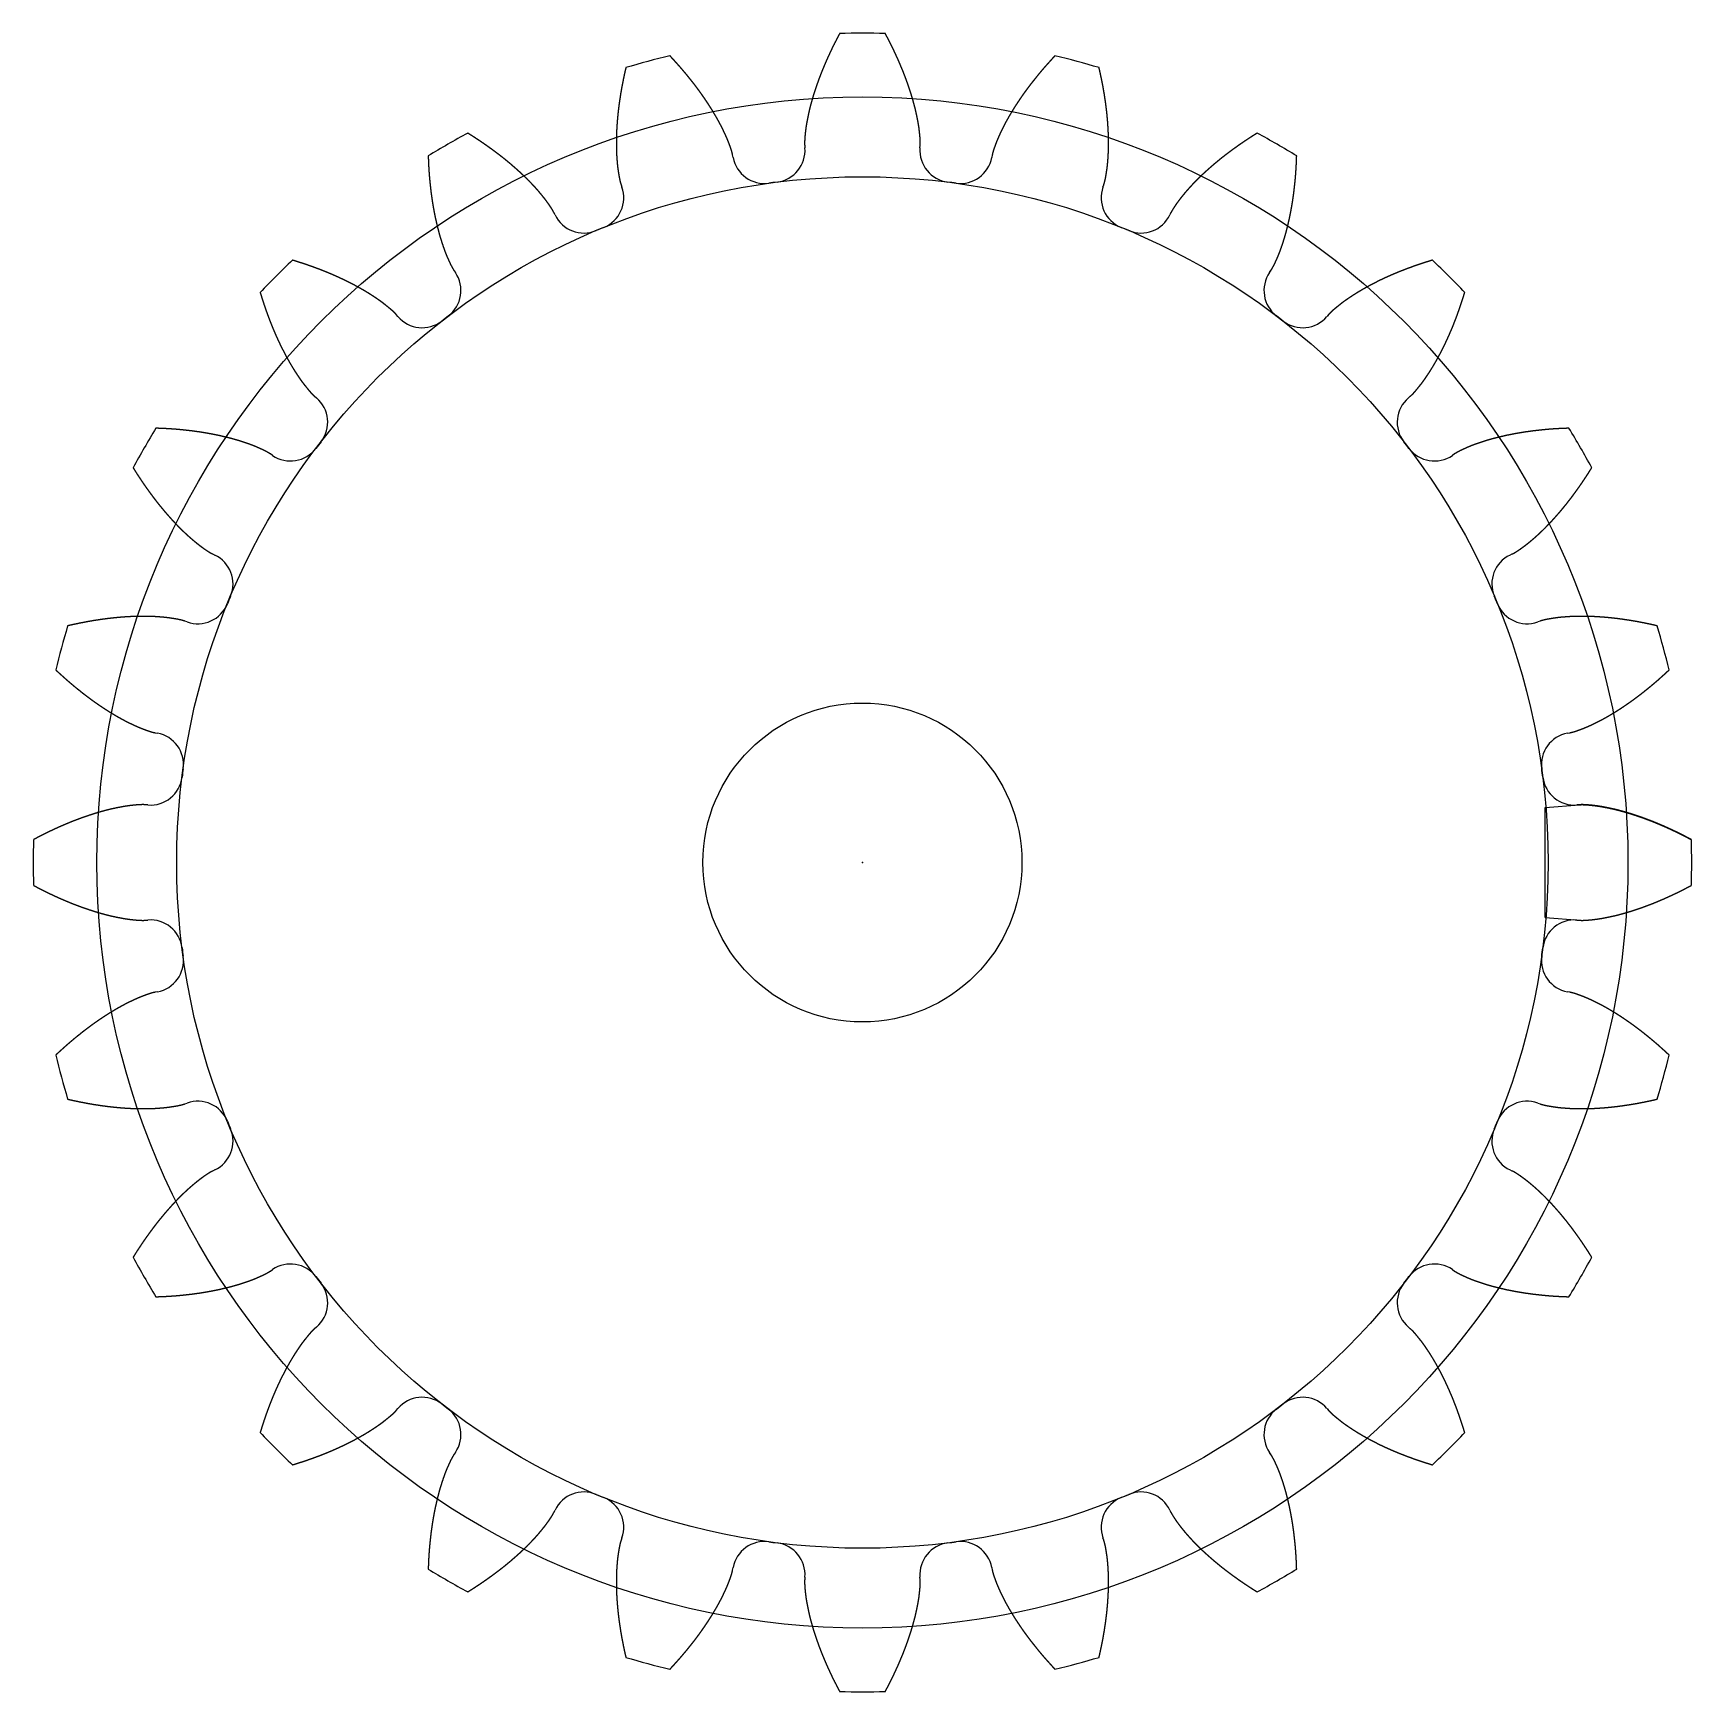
# Model space of a CAD drawing. Header units: millimetres. Extents: x -13 to 13, y -13 to 13.
import ezdxf

# ---------------------------------------------------------------- set-up
doc = ezdxf.new("R2010")
doc.units = ezdxf.units.MM
doc.header["$MEASUREMENT"] = 0
for name, color, linetype in [('aasdasdasd v1_Sketch1', 7, 'Continuous'), ('Spur Gear (24 teeth)_Sketch1', 7, 'Continuous'), ('Spur Gear (24 teeth)_Sketch2', 7, 'Continuous'), ('Spur Gear (24 teeth)_Sketch3', 7, 'Continuous')]:
    doc.layers.add(name, color=color, linetype=linetype)

# ---------------------------------------------------------------- blocks, each defined once
blk = doc.blocks.new('SpurGear(24teeth)')
at = {"layer": 'Spur Gear (24 teeth)_Sketch1'}
for radius in [1.0749, 0.25]:
    blk.add_circle((0, 0), radius, dxfattribs=at)
blk.add_point((0, 0), dxfattribs=at)
at = {"layer": 'Spur Gear (24 teeth)_Sketch2'}
for p, q in [((1.0705, 0.0863), (1.124, 0.0905)), ((1.0705, -0.0863), (1.0705, 0.0863)), ((1.0705, -0.0863), (1.124, -0.0905))]:
    blk.add_line(p, q, dxfattribs=at)
blk.add_arc((0, 0), 1.3, 358.4232, 1.5768, dxfattribs=at)
for points in [[(1.124, 0.0905), (1.1245, 0.0906), (1.1255, 0.0906), (1.127, 0.0907), (1.129, 0.0907), (1.1315, 0.0906), (1.134, 0.0905), (1.1366, 0.0903), (1.1391, 0.0901), (1.1416, 0.0898), (1.1441, 0.0896), (1.1466, 0.0893), (1.1492, 0.089), (1.1517, 0.0887), (1.1542, 0.0883), (1.1567, 0.0879), (1.1593, 0.0875), (1.1618, 0.087), (1.1643, 0.0865), (1.1668, 0.086), (1.1694, 0.0855), (1.1719, 0.085), (1.1744, 0.0844), (1.177, 0.0839), (1.1795, 0.0833), (1.182, 0.0827), (1.1845, 0.082), (1.1871, 0.0814), (1.1896, 0.0807), (1.1921, 0.08), (1.1946, 0.0793), (1.1971, 0.0786), (1.1997, 0.0778), (1.2022, 0.0771), (1.2047, 0.0763), (1.2072, 0.0755), (1.2098, 0.0747), (1.2123, 0.0739), (1.2148, 0.073), (1.2173, 0.0722), (1.2198, 0.0713), (1.2223, 0.0704), (1.2248, 0.0695), (1.2274, 0.0686), (1.2299, 0.0676), (1.2324, 0.0667), (1.2349, 0.0657), (1.2374, 0.0648), (1.2399, 0.0638), (1.2424, 0.0628), (1.2449, 0.0617), (1.2474, 0.0607), (1.2499, 0.0596), (1.2524, 0.0586), (1.2549, 0.0575), (1.2574, 0.0564), (1.2599, 0.0553), (1.2624, 0.0542), (1.2649, 0.053), (1.2673, 0.0519), (1.2698, 0.0507), (1.2723, 0.0496), (1.2748, 0.0484), (1.2773, 0.0472), (1.2798, 0.046), (1.2822, 0.0447), (1.2847, 0.0435), (1.2872, 0.0422), (1.2896, 0.041), (1.2921, 0.0397), (1.2946, 0.0384), (1.2966, 0.0374), (1.298, 0.0366), (1.299, 0.036), (1.2995, 0.0358)], [(1.124, -0.0905), (1.1245, -0.0906), (1.1255, -0.0906), (1.127, -0.0907), (1.129, -0.0907), (1.1315, -0.0906), (1.134, -0.0905), (1.1366, -0.0903), (1.1391, -0.0901), (1.1416, -0.0898), (1.1441, -0.0896), (1.1466, -0.0893), (1.1492, -0.089), (1.1517, -0.0887), (1.1542, -0.0883), (1.1567, -0.0879), (1.1593, -0.0875), (1.1618, -0.087), (1.1643, -0.0865), (1.1668, -0.086), (1.1694, -0.0855), (1.1719, -0.085), (1.1744, -0.0844), (1.177, -0.0839), (1.1795, -0.0833), (1.182, -0.0827), (1.1845, -0.082), (1.1871, -0.0814), (1.1896, -0.0807), (1.1921, -0.08), (1.1946, -0.0793), (1.1971, -0.0786), (1.1997, -0.0778), (1.2022, -0.0771), (1.2047, -0.0763), (1.2072, -0.0755), (1.2098, -0.0747), (1.2123, -0.0739), (1.2148, -0.073), (1.2173, -0.0722), (1.2198, -0.0713), (1.2223, -0.0704), (1.2248, -0.0695), (1.2274, -0.0686), (1.2299, -0.0676), (1.2324, -0.0667), (1.2349, -0.0657), (1.2374, -0.0648), (1.2399, -0.0638), (1.2424, -0.0628), (1.2449, -0.0617), (1.2474, -0.0607), (1.2499, -0.0596), (1.2524, -0.0586), (1.2549, -0.0575), (1.2574, -0.0564), (1.2599, -0.0553), (1.2624, -0.0542), (1.2649, -0.053), (1.2673, -0.0519), (1.2698, -0.0507), (1.2723, -0.0496), (1.2748, -0.0484), (1.2773, -0.0472), (1.2798, -0.046), (1.2822, -0.0447), (1.2847, -0.0435), (1.2872, -0.0422), (1.2896, -0.041), (1.2921, -0.0397), (1.2946, -0.0384), (1.2966, -0.0374), (1.298, -0.0366), (1.299, -0.036), (1.2995, -0.0358)]]:
    blk.add_open_spline(points, degree=5, dxfattribs=at)
blk.add_point((0, 0), dxfattribs=at)
at = {"layer": 'Spur Gear (24 teeth)_Sketch3'}
blk.add_circle((0, 0), 1.2, dxfattribs=at)
blk.add_point((0, 0), dxfattribs=at)
blk = doc.blocks.new('engrenagemv1')
blk.add_blockref('SpurGear(24teeth)', (0, 0))

msp = doc.modelspace()

# ---------------------------------------------------------------- linework, layer by layer
at = {"layer": 'aasdasdasd v1_Sketch1'}
for p, q in [((-0.905, 11.24, 12.7), (-0.902, 11.201, 12.7)), ((-0.905, 11.24, 12.7), (-0.902, 11.201, 12.7)), ((0.902, 11.201, 12.7), (0.905, 11.24, 12.7)), ((0.902, 11.201, 12.7), (0.905, 11.24, 12.7)), ((-2.028, 11.053, 12.7), (-2.035, 11.091, 12.7)), ((-2.028, 11.053, 12.7), (-2.035, 11.091, 12.7)), ((2.035, 11.091, 12.7), (2.028, 11.053, 12.7)), ((2.035, 11.091, 12.7), (2.028, 11.053, 12.7)), ((-3.783, 10.623, 12.7), (-3.77, 10.586, 12.7)), ((-3.783, 10.623, 12.7), (-3.77, 10.586, 12.7)), ((3.77, 10.586, 12.7), (3.783, 10.623, 12.7)), ((3.77, 10.586, 12.7), (3.783, 10.623, 12.7)), ((-4.819, 10.151, 12.7), (-4.836, 10.187, 12.7)), ((-4.819, 10.151, 12.7), (-4.836, 10.187, 12.7)), ((4.836, 10.187, 12.7), (4.819, 10.151, 12.7)), ((4.836, 10.187, 12.7), (4.819, 10.151, 12.7)), ((-6.404, 9.281, 12.7), (-6.382, 9.249, 12.7)), ((-6.404, 9.281, 12.7), (-6.382, 9.249, 12.7)), ((6.382, 9.249, 12.7), (6.404, 9.281, 12.7)), ((6.382, 9.249, 12.7), (6.404, 9.281, 12.7)), ((-7.283, 8.558, 12.7), (-7.308, 8.588, 12.7)), ((-7.283, 8.558, 12.7), (-7.308, 8.588, 12.7)), ((7.308, 8.588, 12.7), (7.283, 8.558, 12.7)), ((7.308, 8.588, 12.7), (7.283, 8.558, 12.7)), ((-8.588, 7.308, 12.7), (-8.558, 7.283, 12.7)), ((-8.588, 7.308, 12.7), (-8.558, 7.283, 12.7)), ((8.558, 7.283, 12.7), (8.588, 7.308, 12.7)), ((8.558, 7.283, 12.7), (8.588, 7.308, 12.7)), ((-9.249, 6.382, 12.7), (-9.281, 6.404, 12.7)), ((-9.249, 6.382, 12.7), (-9.281, 6.404, 12.7)), ((9.281, 6.404, 12.7), (9.249, 6.382, 12.7)), ((9.281, 6.404, 12.7), (9.249, 6.382, 12.7)), ((-10.187, 4.836, 12.7), (-10.151, 4.819, 12.7)), ((-10.187, 4.836, 12.7), (-10.151, 4.819, 12.7)), ((10.151, 4.819, 12.7), (10.187, 4.836, 12.7)), ((10.151, 4.819, 12.7), (10.187, 4.836, 12.7)), ((-10.586, 3.77, 12.7), (-10.623, 3.783, 12.7)), ((-10.586, 3.77, 12.7), (-10.623, 3.783, 12.7)), ((10.623, 3.783, 12.7), (10.586, 3.77, 12.7)), ((10.623, 3.783, 12.7), (10.586, 3.77, 12.7)), ((-11.091, 2.035, 12.7), (-11.053, 2.028, 12.7)), ((-11.091, 2.035, 12.7), (-11.053, 2.028, 12.7)), ((11.053, 2.028, 12.7), (11.091, 2.035, 12.7)), ((11.053, 2.028, 12.7), (11.091, 2.035, 12.7)), ((-11.201, 0.902, 12.7), (-11.24, 0.905, 12.7)), ((-11.201, 0.902, 12.7), (-11.24, 0.905, 12.7)), ((11.24, 0.905, 12.7), (11.201, 0.902, 12.7)), ((11.24, 0.905, 12.7), (11.201, 0.902, 12.7)), ((-11.24, -0.905, 12.7), (-11.201, -0.902, 12.7)), ((-11.24, -0.905, 12.7), (-11.201, -0.902, 12.7)), ((11.201, -0.902, 12.7), (11.24, -0.905, 12.7)), ((11.201, -0.902, 12.7), (11.24, -0.905, 12.7)), ((-11.053, -2.028, 12.7), (-11.091, -2.035, 12.7)), ((-11.053, -2.028, 12.7), (-11.091, -2.035, 12.7)), ((11.091, -2.035, 12.7), (11.053, -2.028, 12.7)), ((11.091, -2.035, 12.7), (11.053, -2.028, 12.7)), ((-10.623, -3.783, 12.7), (-10.586, -3.77, 12.7)), ((-10.623, -3.783, 12.7), (-10.586, -3.77, 12.7)), ((10.586, -3.77, 12.7), (10.623, -3.783, 12.7)), ((10.586, -3.77, 12.7), (10.623, -3.783, 12.7)), ((-10.151, -4.819, 12.7), (-10.187, -4.836, 12.7)), ((-10.151, -4.819, 12.7), (-10.187, -4.836, 12.7)), ((10.187, -4.836, 12.7), (10.151, -4.819, 12.7)), ((10.187, -4.836, 12.7), (10.151, -4.819, 12.7)), ((-9.281, -6.404, 12.7), (-9.249, -6.382, 12.7)), ((-9.281, -6.404, 12.7), (-9.249, -6.382, 12.7)), ((9.249, -6.382, 12.7), (9.281, -6.404, 12.7)), ((9.249, -6.382, 12.7), (9.281, -6.404, 12.7)), ((-8.558, -7.283, 12.7), (-8.588, -7.308, 12.7)), ((-8.558, -7.283, 12.7), (-8.588, -7.308, 12.7)), ((8.588, -7.308, 12.7), (8.558, -7.283, 12.7)), ((8.588, -7.308, 12.7), (8.558, -7.283, 12.7)), ((-7.308, -8.588, 12.7), (-7.283, -8.558, 12.7)), ((-7.308, -8.588, 12.7), (-7.283, -8.558, 12.7)), ((7.283, -8.558, 12.7), (7.308, -8.588, 12.7)), ((7.283, -8.558, 12.7), (7.308, -8.588, 12.7)), ((-6.382, -9.249, 12.7), (-6.404, -9.281, 12.7)), ((-6.382, -9.249, 12.7), (-6.404, -9.281, 12.7)), ((6.404, -9.281, 12.7), (6.382, -9.249, 12.7)), ((6.404, -9.281, 12.7), (6.382, -9.249, 12.7)), ((-4.836, -10.187, 12.7), (-4.819, -10.151, 12.7)), ((-4.836, -10.187, 12.7), (-4.819, -10.151, 12.7)), ((4.819, -10.151, 12.7), (4.836, -10.187, 12.7)), ((4.819, -10.151, 12.7), (4.836, -10.187, 12.7)), ((-3.77, -10.586, 12.7), (-3.783, -10.623, 12.7)), ((-3.77, -10.586, 12.7), (-3.783, -10.623, 12.7)), ((3.783, -10.623, 12.7), (3.77, -10.586, 12.7)), ((3.783, -10.623, 12.7), (3.77, -10.586, 12.7)), ((-2.035, -11.091, 12.7), (-2.028, -11.053, 12.7)), ((-2.035, -11.091, 12.7), (-2.028, -11.053, 12.7)), ((2.028, -11.053, 12.7), (2.035, -11.091, 12.7)), ((2.028, -11.053, 12.7), (2.035, -11.091, 12.7)), ((-0.902, -11.201, 12.7), (-0.905, -11.24, 12.7)), ((-0.902, -11.201, 12.7), (-0.905, -11.24, 12.7)), ((0.905, -11.24, 12.7), (0.902, -11.201, 12.7)), ((0.905, -11.24, 12.7), (0.902, -11.201, 12.7))]:
    msp.add_line(p, q, dxfattribs=at)
msp.add_circle((0, 0, 12.7), 2.5, dxfattribs=at)
for centre, radius, start, end in [((0, 0, 12.7), 13, 88.4232, 91.5768), ((0, 0, 12.7), 13, 88.4232, 91.5768), ((0, 0, 12.7), 13, 103.4232, 106.5768), ((0, 0, 12.7), 13, 103.4232, 106.5768), ((0, 0, 12.7), 13, 73.4232, 76.5768), ((0, 0, 12.7), 13, 73.4232, 76.5768), ((0, 0, 12.7), 13, 118.4232, 121.5768), ((0, 0, 12.7), 13, 118.4232, 121.5768), ((-1.4, 11.162, 12.7), 0.5, 277.1518, 4.5186), ((-1.4, 11.162, 12.7), 0.5, 277.1518, 4.5186), ((1.4, 11.162, 12.7), 0.5, 175.4814, 262.8482), ((1.4, 11.162, 12.7), 0.5, 175.4814, 262.8482), ((0, 0, 12.7), 13, 58.4232, 61.5768), ((0, 0, 12.7), 13, 58.4232, 61.5768), ((-1.536, 11.144, 12.7), 0.5, 190.4814, 277.8482), ((-1.536, 11.144, 12.7), 0.5, 190.4814, 277.8482), ((1.536, 11.144, 12.7), 0.5, 262.1518, 349.5186), ((1.536, 11.144, 12.7), 0.5, 262.1518, 349.5186), ((0, 0, 12.7), 10.749, 97.1518, 97.8482), ((0, 0, 12.7), 10.749, 97.1518, 97.8482), ((0, 0, 12.7), 10.749, 82.1518, 82.8482), ((0, 0, 12.7), 10.749, 82.1518, 82.8482), ((-4.242, 10.419, 12.7), 0.5, 292.1518, 19.5186), ((-4.242, 10.419, 12.7), 0.5, 292.1518, 19.5186), ((4.242, 10.419, 12.7), 0.5, 160.4814, 247.8482), ((4.242, 10.419, 12.7), 0.5, 160.4814, 247.8482), ((-4.368, 10.367, 12.7), 0.5, 205.4814, 292.8482), ((-4.368, 10.367, 12.7), 0.5, 205.4814, 292.8482), ((4.368, 10.367, 12.7), 0.5, 247.1518, 334.5186), ((4.368, 10.367, 12.7), 0.5, 247.1518, 334.5186), ((0, 0, 12.7), 10.749, 112.1518, 112.8482), ((0, 0, 12.7), 10.749, 112.1518, 112.8482), ((0, 0, 12.7), 10.749, 67.1518, 67.8482), ((0, 0, 12.7), 10.749, 67.1518, 67.8482), ((0, 0, 12.7), 13, 133.4232, 136.5768), ((0, 0, 12.7), 13, 133.4232, 136.5768), ((0, 0, 12.7), 13, 43.4232, 46.5768), ((0, 0, 12.7), 13, 43.4232, 46.5768), ((-6.794, 8.966, 12.7), 0.5, 307.1518, 34.5186), ((-6.794, 8.966, 12.7), 0.5, 307.1518, 34.5186), ((6.794, 8.966, 12.7), 0.5, 145.4814, 232.8482), ((6.794, 8.966, 12.7), 0.5, 145.4814, 232.8482), ((-6.902, 8.883, 12.7), 0.5, 220.4814, 307.8482), ((-6.902, 8.883, 12.7), 0.5, 220.4814, 307.8482), ((0, 0, 12.7), 10.749, 127.1518, 127.8482), ((0, 0, 12.7), 10.749, 127.1518, 127.8482), ((0, 0, 12.7), 10.749, 52.1518, 52.8482), ((0, 0, 12.7), 10.749, 52.1518, 52.8482), ((6.902, 8.883, 12.7), 0.5, 232.1518, 319.5186), ((6.902, 8.883, 12.7), 0.5, 232.1518, 319.5186), ((-8.883, 6.902, 12.7), 0.5, 322.1518, 49.5186), ((-8.883, 6.902, 12.7), 0.5, 322.1518, 49.5186), ((8.883, 6.902, 12.7), 0.5, 130.4814, 217.8482), ((8.883, 6.902, 12.7), 0.5, 130.4814, 217.8482), ((0, 0, 12.7), 13, 148.4232, 151.5768), ((0, 0, 12.7), 13, 148.4232, 151.5768), ((0, 0, 12.7), 13, 28.4232, 31.5768), ((0, 0, 12.7), 13, 28.4232, 31.5768), ((0, 0, 12.7), 10.749, 142.1518, 142.8482), ((0, 0, 12.7), 10.749, 142.1518, 142.8482), ((0, 0, 12.7), 10.749, 37.1518, 37.8482), ((0, 0, 12.7), 10.749, 37.1518, 37.8482), ((-8.966, 6.794, 12.7), 0.5, 235.4814, 322.8482), ((-8.966, 6.794, 12.7), 0.5, 235.4814, 322.8482), ((8.966, 6.794, 12.7), 0.5, 217.1518, 304.5186), ((8.966, 6.794, 12.7), 0.5, 217.1518, 304.5186), ((-10.367, 4.368, 12.7), 0.5, 337.1518, 64.5186), ((-10.367, 4.368, 12.7), 0.5, 337.1518, 64.5186), ((10.367, 4.368, 12.7), 0.5, 115.4814, 202.8482), ((10.367, 4.368, 12.7), 0.5, 115.4814, 202.8482), ((0, 0, 12.7), 10.749, 157.1518, 157.8482), ((0, 0, 12.7), 10.749, 157.1518, 157.8482), ((0, 0, 12.7), 10.749, 22.1518, 22.8482), ((0, 0, 12.7), 10.749, 22.1518, 22.8482), ((-10.419, 4.242, 12.7), 0.5, 250.4814, 337.8482), ((-10.419, 4.242, 12.7), 0.5, 250.4814, 337.8482), ((10.419, 4.242, 12.7), 0.5, 202.1518, 289.5186), ((10.419, 4.242, 12.7), 0.5, 202.1518, 289.5186), ((0, 0, 12.7), 13, 163.4232, 166.5768), ((0, 0, 12.7), 13, 163.4232, 166.5768), ((0, 0, 12.7), 13, 13.4232, 16.5768), ((0, 0, 12.7), 13, 13.4232, 16.5768), ((-11.144, 1.536, 12.7), 0.5, 352.1518, 79.5186), ((-11.144, 1.536, 12.7), 0.5, 352.1518, 79.5186), ((11.144, 1.536, 12.7), 0.5, 100.4814, 187.8482), ((11.144, 1.536, 12.7), 0.5, 100.4814, 187.8482), ((-11.162, 1.4, 12.7), 0.5, 265.4814, 352.8482), ((-11.162, 1.4, 12.7), 0.5, 265.4814, 352.8482), ((0, 0, 12.7), 10.749, 172.1518, 172.8482), ((0, 0, 12.7), 10.749, 172.1518, 172.8482), ((0, 0, 12.7), 10.749, 7.1518, 7.8482), ((0, 0, 12.7), 10.749, 7.1518, 7.8482), ((11.162, 1.4, 12.7), 0.5, 187.1518, 274.5186), ((11.162, 1.4, 12.7), 0.5, 187.1518, 274.5186), ((0, 0, 12.7), 13, 178.4232, 181.5768), ((0, 0, 12.7), 13, 178.4232, 181.5768), ((0, 0, 12.7), 13, 358.4232, 1.5768), ((0, 0, 12.7), 13, 358.4232, 1.5768), ((-11.162, -1.4, 12.7), 0.5, 7.1518, 94.5186), ((-11.162, -1.4, 12.7), 0.5, 7.1518, 94.5186), ((11.162, -1.4, 12.7), 0.5, 85.4814, 172.8482), ((11.162, -1.4, 12.7), 0.5, 85.4814, 172.8482), ((-11.144, -1.536, 12.7), 0.5, 280.4814, 7.8482), ((-11.144, -1.536, 12.7), 0.5, 280.4814, 7.8482), ((0, 0, 12.7), 10.749, 187.1518, 187.8482), ((0, 0, 12.7), 10.749, 187.1518, 187.8482), ((11.144, -1.536, 12.7), 0.5, 172.1518, 259.5186), ((11.144, -1.536, 12.7), 0.5, 172.1518, 259.5186), ((0, 0, 12.7), 10.749, 352.1518, 352.8482), ((0, 0, 12.7), 10.749, 352.1518, 352.8482), ((0, 0, 12.7), 13, 193.4232, 196.5768), ((0, 0, 12.7), 13, 193.4232, 196.5768), ((0, 0, 12.7), 13, 343.4232, 346.5768), ((0, 0, 12.7), 13, 343.4232, 346.5768), ((-10.419, -4.242, 12.7), 0.5, 22.1518, 109.5186), ((-10.419, -4.242, 12.7), 0.5, 22.1518, 109.5186), ((10.419, -4.242, 12.7), 0.5, 70.4814, 157.8482), ((10.419, -4.242, 12.7), 0.5, 70.4814, 157.8482), ((0, 0, 12.7), 10.749, 202.1518, 202.8482), ((0, 0, 12.7), 10.749, 202.1518, 202.8482), ((0, 0, 12.7), 10.749, 337.1518, 337.8482), ((0, 0, 12.7), 10.749, 337.1518, 337.8482), ((-10.367, -4.368, 12.7), 0.5, 295.4814, 22.8482), ((-10.367, -4.368, 12.7), 0.5, 295.4814, 22.8482), ((10.367, -4.368, 12.7), 0.5, 157.1518, 244.5186), ((10.367, -4.368, 12.7), 0.5, 157.1518, 244.5186), ((0, 0, 12.7), 13, 208.4232, 211.5768), ((0, 0, 12.7), 13, 208.4232, 211.5768), ((0, 0, 12.7), 13, 328.4232, 331.5768), ((0, 0, 12.7), 13, 328.4232, 331.5768), ((-8.966, -6.794, 12.7), 0.5, 37.1518, 124.5186), ((-8.966, -6.794, 12.7), 0.5, 37.1518, 124.5186), ((0, 0, 12.7), 10.749, 217.1518, 217.8482), ((0, 0, 12.7), 10.749, 217.1518, 217.8482), ((0, 0, 12.7), 10.749, 322.1518, 322.8482), ((0, 0, 12.7), 10.749, 322.1518, 322.8482), ((8.966, -6.794, 12.7), 0.5, 55.4814, 142.8482), ((8.966, -6.794, 12.7), 0.5, 55.4814, 142.8482), ((-8.883, -6.902, 12.7), 0.5, 310.4814, 37.8482), ((-8.883, -6.902, 12.7), 0.5, 310.4814, 37.8482), ((8.883, -6.902, 12.7), 0.5, 142.1518, 229.5186), ((8.883, -6.902, 12.7), 0.5, 142.1518, 229.5186), ((-6.902, -8.883, 12.7), 0.5, 52.1518, 139.5186), ((-6.902, -8.883, 12.7), 0.5, 52.1518, 139.5186), ((0, 0, 12.7), 10.749, 232.1518, 232.8482), ((0, 0, 12.7), 10.749, 232.1518, 232.8482), ((-6.794, -8.966, 12.7), 0.5, 325.4814, 52.8482), ((-6.794, -8.966, 12.7), 0.5, 325.4814, 52.8482), ((6.794, -8.966, 12.7), 0.5, 127.1518, 214.5186), ((6.794, -8.966, 12.7), 0.5, 127.1518, 214.5186), ((0, 0, 12.7), 10.749, 307.1518, 307.8482), ((0, 0, 12.7), 10.749, 307.1518, 307.8482), ((6.902, -8.883, 12.7), 0.5, 40.4814, 127.8482), ((6.902, -8.883, 12.7), 0.5, 40.4814, 127.8482), ((0, 0, 12.7), 13, 223.4232, 226.5768), ((0, 0, 12.7), 13, 223.4232, 226.5768), ((0, 0, 12.7), 13, 313.4232, 316.5768), ((0, 0, 12.7), 13, 313.4232, 316.5768), ((-4.368, -10.367, 12.7), 0.5, 67.1518, 154.5186), ((-4.368, -10.367, 12.7), 0.5, 67.1518, 154.5186), ((4.368, -10.367, 12.7), 0.5, 25.4814, 112.8482), ((4.368, -10.367, 12.7), 0.5, 25.4814, 112.8482), ((0, 0, 12.7), 10.749, 247.1518, 247.8482), ((0, 0, 12.7), 10.749, 247.1518, 247.8482), ((-4.242, -10.419, 12.7), 0.5, 340.4814, 67.8482), ((-4.242, -10.419, 12.7), 0.5, 340.4814, 67.8482), ((4.242, -10.419, 12.7), 0.5, 112.1518, 199.5186), ((4.242, -10.419, 12.7), 0.5, 112.1518, 199.5186), ((0, 0, 12.7), 10.749, 292.1518, 292.8482), ((0, 0, 12.7), 10.749, 292.1518, 292.8482), ((-1.536, -11.144, 12.7), 0.5, 82.1518, 169.5186), ((-1.536, -11.144, 12.7), 0.5, 82.1518, 169.5186), ((0, 0, 12.7), 10.749, 262.1518, 262.8482), ((0, 0, 12.7), 10.749, 262.1518, 262.8482), ((0, 0, 12.7), 10.749, 277.1518, 277.8482), ((0, 0, 12.7), 10.749, 277.1518, 277.8482), ((1.536, -11.144, 12.7), 0.5, 10.4814, 97.8482), ((1.536, -11.144, 12.7), 0.5, 10.4814, 97.8482), ((-1.4, -11.162, 12.7), 0.5, 355.4814, 82.8482), ((-1.4, -11.162, 12.7), 0.5, 355.4814, 82.8482), ((1.4, -11.162, 12.7), 0.5, 97.1518, 184.5186), ((1.4, -11.162, 12.7), 0.5, 97.1518, 184.5186), ((0, 0, 12.7), 13, 238.4232, 241.5768), ((0, 0, 12.7), 13, 238.4232, 241.5768), ((0, 0, 12.7), 13, 298.4232, 301.5768), ((0, 0, 12.7), 13, 298.4232, 301.5768), ((0, 0, 12.7), 13, 253.4232, 256.5768), ((0, 0, 12.7), 13, 253.4232, 256.5768), ((0, 0, 12.7), 13, 283.4232, 286.5768), ((0, 0, 12.7), 13, 283.4232, 286.5768), ((0, 0, 12.7), 13, 268.4232, 271.5768), ((0, 0, 12.7), 13, 268.4232, 271.5768)]:
    msp.add_arc(centre, radius, start, end, dxfattribs=at)
for points in [[(-0.358, 12.995, 12.7), (-0.36, 12.99, 12.7), (-0.366, 12.98, 12.7), (-0.374, 12.966, 12.7), (-0.384, 12.946, 12.7), (-0.397, 12.921, 12.7), (-0.41, 12.896, 12.7), (-0.422, 12.872, 12.7), (-0.435, 12.847, 12.7), (-0.447, 12.822, 12.7), (-0.46, 12.798, 12.7), (-0.472, 12.773, 12.7), (-0.484, 12.748, 12.7), (-0.496, 12.723, 12.7), (-0.507, 12.698, 12.7), (-0.519, 12.673, 12.7), (-0.53, 12.649, 12.7), (-0.542, 12.624, 12.7), (-0.553, 12.599, 12.7), (-0.564, 12.574, 12.7), (-0.575, 12.549, 12.7), (-0.586, 12.524, 12.7), (-0.596, 12.499, 12.7), (-0.607, 12.474, 12.7), (-0.617, 12.449, 12.7), (-0.628, 12.424, 12.7), (-0.638, 12.399, 12.7), (-0.648, 12.374, 12.7), (-0.657, 12.349, 12.7), (-0.667, 12.324, 12.7), (-0.676, 12.299, 12.7), (-0.686, 12.274, 12.7), (-0.695, 12.248, 12.7), (-0.704, 12.223, 12.7), (-0.713, 12.198, 12.7), (-0.722, 12.173, 12.7), (-0.73, 12.148, 12.7), (-0.739, 12.123, 12.7), (-0.747, 12.098, 12.7), (-0.755, 12.072, 12.7), (-0.763, 12.047, 12.7), (-0.771, 12.022, 12.7), (-0.778, 11.997, 12.7), (-0.786, 11.971, 12.7), (-0.793, 11.946, 12.7), (-0.8, 11.921, 12.7), (-0.807, 11.896, 12.7), (-0.814, 11.871, 12.7), (-0.82, 11.845, 12.7), (-0.827, 11.82, 12.7), (-0.833, 11.795, 12.7), (-0.839, 11.77, 12.7), (-0.844, 11.744, 12.7), (-0.85, 11.719, 12.7), (-0.855, 11.694, 12.7), (-0.86, 11.668, 12.7), (-0.865, 11.643, 12.7), (-0.87, 11.618, 12.7), (-0.875, 11.593, 12.7), (-0.879, 11.567, 12.7), (-0.883, 11.542, 12.7), (-0.887, 11.517, 12.7), (-0.89, 11.492, 12.7), (-0.893, 11.466, 12.7), (-0.896, 11.441, 12.7), (-0.898, 11.416, 12.7), (-0.901, 11.391, 12.7), (-0.903, 11.366, 12.7), (-0.905, 11.34, 12.7), (-0.906, 11.315, 12.7), (-0.907, 11.29, 12.7), (-0.907, 11.27, 12.7), (-0.906, 11.255, 12.7), (-0.906, 11.245, 12.7), (-0.905, 11.24, 12.7)], [(-0.358, 12.995, 12.7), (-0.36, 12.99, 12.7), (-0.366, 12.98, 12.7), (-0.374, 12.966, 12.7), (-0.384, 12.946, 12.7), (-0.397, 12.921, 12.7), (-0.41, 12.896, 12.7), (-0.422, 12.872, 12.7), (-0.435, 12.847, 12.7), (-0.447, 12.822, 12.7), (-0.46, 12.798, 12.7), (-0.472, 12.773, 12.7), (-0.484, 12.748, 12.7), (-0.496, 12.723, 12.7), (-0.507, 12.698, 12.7), (-0.519, 12.673, 12.7), (-0.53, 12.649, 12.7), (-0.542, 12.624, 12.7), (-0.553, 12.599, 12.7), (-0.564, 12.574, 12.7), (-0.575, 12.549, 12.7), (-0.586, 12.524, 12.7), (-0.596, 12.499, 12.7), (-0.607, 12.474, 12.7), (-0.617, 12.449, 12.7), (-0.628, 12.424, 12.7), (-0.638, 12.399, 12.7), (-0.648, 12.374, 12.7), (-0.657, 12.349, 12.7), (-0.667, 12.324, 12.7), (-0.676, 12.299, 12.7), (-0.686, 12.274, 12.7), (-0.695, 12.248, 12.7), (-0.704, 12.223, 12.7), (-0.713, 12.198, 12.7), (-0.722, 12.173, 12.7), (-0.73, 12.148, 12.7), (-0.739, 12.123, 12.7), (-0.747, 12.098, 12.7), (-0.755, 12.072, 12.7), (-0.763, 12.047, 12.7), (-0.771, 12.022, 12.7), (-0.778, 11.997, 12.7), (-0.786, 11.971, 12.7), (-0.793, 11.946, 12.7), (-0.8, 11.921, 12.7), (-0.807, 11.896, 12.7), (-0.814, 11.871, 12.7), (-0.82, 11.845, 12.7), (-0.827, 11.82, 12.7), (-0.833, 11.795, 12.7), (-0.839, 11.77, 12.7), (-0.844, 11.744, 12.7), (-0.85, 11.719, 12.7), (-0.855, 11.694, 12.7), (-0.86, 11.668, 12.7), (-0.865, 11.643, 12.7), (-0.87, 11.618, 12.7), (-0.875, 11.593, 12.7), (-0.879, 11.567, 12.7), (-0.883, 11.542, 12.7), (-0.887, 11.517, 12.7), (-0.89, 11.492, 12.7), (-0.893, 11.466, 12.7), (-0.896, 11.441, 12.7), (-0.898, 11.416, 12.7), (-0.901, 11.391, 12.7), (-0.903, 11.366, 12.7), (-0.905, 11.34, 12.7), (-0.906, 11.315, 12.7), (-0.907, 11.29, 12.7), (-0.907, 11.27, 12.7), (-0.906, 11.255, 12.7), (-0.906, 11.245, 12.7), (-0.905, 11.24, 12.7)], [(0.905, 11.24, 12.7), (0.906, 11.245, 12.7), (0.906, 11.255, 12.7), (0.907, 11.27, 12.7), (0.907, 11.29, 12.7), (0.906, 11.315, 12.7), (0.905, 11.34, 12.7), (0.903, 11.366, 12.7), (0.901, 11.391, 12.7), (0.898, 11.416, 12.7), (0.896, 11.441, 12.7), (0.893, 11.466, 12.7), (0.89, 11.492, 12.7), (0.887, 11.517, 12.7), (0.883, 11.542, 12.7), (0.879, 11.567, 12.7), (0.875, 11.593, 12.7), (0.87, 11.618, 12.7), (0.865, 11.643, 12.7), (0.86, 11.668, 12.7), (0.855, 11.694, 12.7), (0.85, 11.719, 12.7), (0.844, 11.744, 12.7), (0.839, 11.77, 12.7), (0.833, 11.795, 12.7), (0.827, 11.82, 12.7), (0.82, 11.845, 12.7), (0.814, 11.871, 12.7), (0.807, 11.896, 12.7), (0.8, 11.921, 12.7), (0.793, 11.946, 12.7), (0.786, 11.971, 12.7), (0.778, 11.997, 12.7), (0.771, 12.022, 12.7), (0.763, 12.047, 12.7), (0.755, 12.072, 12.7), (0.747, 12.098, 12.7), (0.739, 12.123, 12.7), (0.73, 12.148, 12.7), (0.722, 12.173, 12.7), (0.713, 12.198, 12.7), (0.704, 12.223, 12.7), (0.695, 12.248, 12.7), (0.686, 12.274, 12.7), (0.676, 12.299, 12.7), (0.667, 12.324, 12.7), (0.657, 12.349, 12.7), (0.648, 12.374, 12.7), (0.638, 12.399, 12.7), (0.628, 12.424, 12.7), (0.617, 12.449, 12.7), (0.607, 12.474, 12.7), (0.596, 12.499, 12.7), (0.586, 12.524, 12.7), (0.575, 12.549, 12.7), (0.564, 12.574, 12.7), (0.553, 12.599, 12.7), (0.542, 12.624, 12.7), (0.53, 12.649, 12.7), (0.519, 12.673, 12.7), (0.507, 12.698, 12.7), (0.496, 12.723, 12.7), (0.484, 12.748, 12.7), (0.472, 12.773, 12.7), (0.46, 12.798, 12.7), (0.447, 12.822, 12.7), (0.435, 12.847, 12.7), (0.422, 12.872, 12.7), (0.41, 12.896, 12.7), (0.397, 12.921, 12.7), (0.384, 12.946, 12.7), (0.374, 12.966, 12.7), (0.366, 12.98, 12.7), (0.36, 12.99, 12.7), (0.358, 12.995, 12.7)], [(0.905, 11.24, 12.7), (0.906, 11.245, 12.7), (0.906, 11.255, 12.7), (0.907, 11.27, 12.7), (0.907, 11.29, 12.7), (0.906, 11.315, 12.7), (0.905, 11.34, 12.7), (0.903, 11.366, 12.7), (0.901, 11.391, 12.7), (0.898, 11.416, 12.7), (0.896, 11.441, 12.7), (0.893, 11.466, 12.7), (0.89, 11.492, 12.7), (0.887, 11.517, 12.7), (0.883, 11.542, 12.7), (0.879, 11.567, 12.7), (0.875, 11.593, 12.7), (0.87, 11.618, 12.7), (0.865, 11.643, 12.7), (0.86, 11.668, 12.7), (0.855, 11.694, 12.7), (0.85, 11.719, 12.7), (0.844, 11.744, 12.7), (0.839, 11.77, 12.7), (0.833, 11.795, 12.7), (0.827, 11.82, 12.7), (0.82, 11.845, 12.7), (0.814, 11.871, 12.7), (0.807, 11.896, 12.7), (0.8, 11.921, 12.7), (0.793, 11.946, 12.7), (0.786, 11.971, 12.7), (0.778, 11.997, 12.7), (0.771, 12.022, 12.7), (0.763, 12.047, 12.7), (0.755, 12.072, 12.7), (0.747, 12.098, 12.7), (0.739, 12.123, 12.7), (0.73, 12.148, 12.7), (0.722, 12.173, 12.7), (0.713, 12.198, 12.7), (0.704, 12.223, 12.7), (0.695, 12.248, 12.7), (0.686, 12.274, 12.7), (0.676, 12.299, 12.7), (0.667, 12.324, 12.7), (0.657, 12.349, 12.7), (0.648, 12.374, 12.7), (0.638, 12.399, 12.7), (0.628, 12.424, 12.7), (0.617, 12.449, 12.7), (0.607, 12.474, 12.7), (0.596, 12.499, 12.7), (0.586, 12.524, 12.7), (0.575, 12.549, 12.7), (0.564, 12.574, 12.7), (0.553, 12.599, 12.7), (0.542, 12.624, 12.7), (0.53, 12.649, 12.7), (0.519, 12.673, 12.7), (0.507, 12.698, 12.7), (0.496, 12.723, 12.7), (0.484, 12.748, 12.7), (0.472, 12.773, 12.7), (0.46, 12.798, 12.7), (0.447, 12.822, 12.7), (0.435, 12.847, 12.7), (0.422, 12.872, 12.7), (0.41, 12.896, 12.7), (0.397, 12.921, 12.7), (0.384, 12.946, 12.7), (0.374, 12.966, 12.7), (0.366, 12.98, 12.7), (0.36, 12.99, 12.7), (0.358, 12.995, 12.7)], [(-2.035, 11.091, 12.7), (-2.036, 11.096, 12.7), (-2.038, 11.106, 12.7), (-2.041, 11.121, 12.7), (-2.046, 11.14, 12.7), (-2.053, 11.164, 12.7), (-2.061, 11.188, 12.7), (-2.07, 11.212, 12.7), (-2.078, 11.236, 12.7), (-2.087, 11.259, 12.7), (-2.096, 11.283, 12.7), (-2.105, 11.307, 12.7), (-2.115, 11.33, 12.7), (-2.124, 11.354, 12.7), (-2.135, 11.377, 12.7), (-2.145, 11.401, 12.7), (-2.156, 11.424, 12.7), (-2.167, 11.447, 12.7), (-2.178, 11.47, 12.7), (-2.189, 11.494, 12.7), (-2.201, 11.517, 12.7), (-2.212, 11.54, 12.7), (-2.224, 11.563, 12.7), (-2.236, 11.586, 12.7), (-2.248, 11.608, 12.7), (-2.261, 11.631, 12.7), (-2.274, 11.654, 12.7), (-2.286, 11.677, 12.7), (-2.299, 11.699, 12.7), (-2.313, 11.722, 12.7), (-2.326, 11.744, 12.7), (-2.34, 11.767, 12.7), (-2.353, 11.789, 12.7), (-2.367, 11.812, 12.7), (-2.381, 11.834, 12.7), (-2.395, 11.856, 12.7), (-2.41, 11.879, 12.7), (-2.424, 11.901, 12.7), (-2.439, 11.923, 12.7), (-2.454, 11.945, 12.7), (-2.468, 11.967, 12.7), (-2.484, 11.989, 12.7), (-2.499, 12.011, 12.7), (-2.514, 12.033, 12.7), (-2.53, 12.055, 12.7), (-2.545, 12.076, 12.7), (-2.561, 12.098, 12.7), (-2.577, 12.12, 12.7), (-2.593, 12.141, 12.7), (-2.609, 12.163, 12.7), (-2.626, 12.185, 12.7), (-2.642, 12.206, 12.7), (-2.659, 12.227, 12.7), (-2.676, 12.249, 12.7), (-2.693, 12.27, 12.7), (-2.71, 12.291, 12.7), (-2.727, 12.313, 12.7), (-2.744, 12.334, 12.7), (-2.761, 12.355, 12.7), (-2.779, 12.376, 12.7), (-2.797, 12.397, 12.7), (-2.814, 12.418, 12.7), (-2.832, 12.439, 12.7), (-2.85, 12.46, 12.7), (-2.868, 12.48, 12.7), (-2.887, 12.501, 12.7), (-2.905, 12.522, 12.7), (-2.924, 12.542, 12.7), (-2.942, 12.563, 12.7), (-2.961, 12.584, 12.7), (-2.98, 12.604, 12.7), (-2.995, 12.62, 12.7), (-3.006, 12.633, 12.7), (-3.014, 12.641, 12.7), (-3.018, 12.645, 12.7)], [(-2.035, 11.091, 12.7), (-2.036, 11.096, 12.7), (-2.038, 11.106, 12.7), (-2.041, 11.121, 12.7), (-2.046, 11.14, 12.7), (-2.053, 11.164, 12.7), (-2.061, 11.188, 12.7), (-2.07, 11.212, 12.7), (-2.078, 11.236, 12.7), (-2.087, 11.259, 12.7), (-2.096, 11.283, 12.7), (-2.105, 11.307, 12.7), (-2.115, 11.33, 12.7), (-2.124, 11.354, 12.7), (-2.135, 11.377, 12.7), (-2.145, 11.401, 12.7), (-2.156, 11.424, 12.7), (-2.167, 11.447, 12.7), (-2.178, 11.47, 12.7), (-2.189, 11.494, 12.7), (-2.201, 11.517, 12.7), (-2.212, 11.54, 12.7), (-2.224, 11.563, 12.7), (-2.236, 11.586, 12.7), (-2.248, 11.608, 12.7), (-2.261, 11.631, 12.7), (-2.274, 11.654, 12.7), (-2.286, 11.677, 12.7), (-2.299, 11.699, 12.7), (-2.313, 11.722, 12.7), (-2.326, 11.744, 12.7), (-2.34, 11.767, 12.7), (-2.353, 11.789, 12.7), (-2.367, 11.812, 12.7), (-2.381, 11.834, 12.7), (-2.395, 11.856, 12.7), (-2.41, 11.879, 12.7), (-2.424, 11.901, 12.7), (-2.439, 11.923, 12.7), (-2.454, 11.945, 12.7), (-2.468, 11.967, 12.7), (-2.484, 11.989, 12.7), (-2.499, 12.011, 12.7), (-2.514, 12.033, 12.7), (-2.53, 12.055, 12.7), (-2.545, 12.076, 12.7), (-2.561, 12.098, 12.7), (-2.577, 12.12, 12.7), (-2.593, 12.141, 12.7), (-2.609, 12.163, 12.7), (-2.626, 12.185, 12.7), (-2.642, 12.206, 12.7), (-2.659, 12.227, 12.7), (-2.676, 12.249, 12.7), (-2.693, 12.27, 12.7), (-2.71, 12.291, 12.7), (-2.727, 12.313, 12.7), (-2.744, 12.334, 12.7), (-2.761, 12.355, 12.7), (-2.779, 12.376, 12.7), (-2.797, 12.397, 12.7), (-2.814, 12.418, 12.7), (-2.832, 12.439, 12.7), (-2.85, 12.46, 12.7), (-2.868, 12.48, 12.7), (-2.887, 12.501, 12.7), (-2.905, 12.522, 12.7), (-2.924, 12.542, 12.7), (-2.942, 12.563, 12.7), (-2.961, 12.584, 12.7), (-2.98, 12.604, 12.7), (-2.995, 12.62, 12.7), (-3.006, 12.633, 12.7), (-3.014, 12.641, 12.7), (-3.018, 12.645, 12.7)], [(3.018, 12.645, 12.7), (3.014, 12.641, 12.7), (3.006, 12.633, 12.7), (2.995, 12.62, 12.7), (2.98, 12.604, 12.7), (2.961, 12.584, 12.7), (2.942, 12.563, 12.7), (2.924, 12.542, 12.7), (2.905, 12.522, 12.7), (2.887, 12.501, 12.7), (2.868, 12.48, 12.7), (2.85, 12.46, 12.7), (2.832, 12.439, 12.7), (2.814, 12.418, 12.7), (2.797, 12.397, 12.7), (2.779, 12.376, 12.7), (2.761, 12.355, 12.7), (2.744, 12.334, 12.7), (2.727, 12.313, 12.7), (2.71, 12.291, 12.7), (2.693, 12.27, 12.7), (2.676, 12.249, 12.7), (2.659, 12.227, 12.7), (2.642, 12.206, 12.7), (2.626, 12.185, 12.7), (2.609, 12.163, 12.7), (2.593, 12.141, 12.7), (2.577, 12.12, 12.7), (2.561, 12.098, 12.7), (2.545, 12.076, 12.7), (2.53, 12.055, 12.7), (2.514, 12.033, 12.7), (2.499, 12.011, 12.7), (2.484, 11.989, 12.7), (2.468, 11.967, 12.7), (2.454, 11.945, 12.7), (2.439, 11.923, 12.7), (2.424, 11.901, 12.7), (2.41, 11.879, 12.7), (2.395, 11.856, 12.7), (2.381, 11.834, 12.7), (2.367, 11.812, 12.7), (2.353, 11.789, 12.7), (2.34, 11.767, 12.7), (2.326, 11.744, 12.7), (2.313, 11.722, 12.7), (2.299, 11.699, 12.7), (2.286, 11.677, 12.7), (2.274, 11.654, 12.7), (2.261, 11.631, 12.7), (2.248, 11.608, 12.7), (2.236, 11.586, 12.7), (2.224, 11.563, 12.7), (2.212, 11.54, 12.7), (2.201, 11.517, 12.7), (2.189, 11.494, 12.7), (2.178, 11.47, 12.7), (2.167, 11.447, 12.7), (2.156, 11.424, 12.7), (2.145, 11.401, 12.7), (2.135, 11.377, 12.7), (2.124, 11.354, 12.7), (2.115, 11.33, 12.7), (2.105, 11.307, 12.7), (2.096, 11.283, 12.7), (2.087, 11.259, 12.7), (2.078, 11.236, 12.7), (2.07, 11.212, 12.7), (2.061, 11.188, 12.7), (2.053, 11.164, 12.7), (2.046, 11.14, 12.7), (2.041, 11.121, 12.7), (2.038, 11.106, 12.7), (2.036, 11.096, 12.7), (2.035, 11.091, 12.7)], [(3.018, 12.645, 12.7), (3.014, 12.641, 12.7), (3.006, 12.633, 12.7), (2.995, 12.62, 12.7), (2.98, 12.604, 12.7), (2.961, 12.584, 12.7), (2.942, 12.563, 12.7), (2.924, 12.542, 12.7), (2.905, 12.522, 12.7), (2.887, 12.501, 12.7), (2.868, 12.48, 12.7), (2.85, 12.46, 12.7), (2.832, 12.439, 12.7), (2.814, 12.418, 12.7), (2.797, 12.397, 12.7), (2.779, 12.376, 12.7), (2.761, 12.355, 12.7), (2.744, 12.334, 12.7), (2.727, 12.313, 12.7), (2.71, 12.291, 12.7), (2.693, 12.27, 12.7), (2.676, 12.249, 12.7), (2.659, 12.227, 12.7), (2.642, 12.206, 12.7), (2.626, 12.185, 12.7), (2.609, 12.163, 12.7), (2.593, 12.141, 12.7), (2.577, 12.12, 12.7), (2.561, 12.098, 12.7), (2.545, 12.076, 12.7), (2.53, 12.055, 12.7), (2.514, 12.033, 12.7), (2.499, 12.011, 12.7), (2.484, 11.989, 12.7), (2.468, 11.967, 12.7), (2.454, 11.945, 12.7), (2.439, 11.923, 12.7), (2.424, 11.901, 12.7), (2.41, 11.879, 12.7), (2.395, 11.856, 12.7), (2.381, 11.834, 12.7), (2.367, 11.812, 12.7), (2.353, 11.789, 12.7), (2.34, 11.767, 12.7), (2.326, 11.744, 12.7), (2.313, 11.722, 12.7), (2.299, 11.699, 12.7), (2.286, 11.677, 12.7), (2.274, 11.654, 12.7), (2.261, 11.631, 12.7), (2.248, 11.608, 12.7), (2.236, 11.586, 12.7), (2.224, 11.563, 12.7), (2.212, 11.54, 12.7), (2.201, 11.517, 12.7), (2.189, 11.494, 12.7), (2.178, 11.47, 12.7), (2.167, 11.447, 12.7), (2.156, 11.424, 12.7), (2.145, 11.401, 12.7), (2.135, 11.377, 12.7), (2.124, 11.354, 12.7), (2.115, 11.33, 12.7), (2.105, 11.307, 12.7), (2.096, 11.283, 12.7), (2.087, 11.259, 12.7), (2.078, 11.236, 12.7), (2.07, 11.212, 12.7), (2.061, 11.188, 12.7), (2.053, 11.164, 12.7), (2.046, 11.14, 12.7), (2.041, 11.121, 12.7), (2.038, 11.106, 12.7), (2.036, 11.096, 12.7), (2.035, 11.091, 12.7)], [(-3.709, 12.46, 12.7), (-3.71, 12.454, 12.7), (-3.713, 12.443, 12.7), (-3.717, 12.427, 12.7), (-3.722, 12.405, 12.7), (-3.728, 12.378, 12.7), (-3.734, 12.351, 12.7), (-3.739, 12.324, 12.7), (-3.745, 12.297, 12.7), (-3.751, 12.27, 12.7), (-3.756, 12.243, 12.7), (-3.761, 12.215, 12.7), (-3.767, 12.188, 12.7), (-3.772, 12.161, 12.7), (-3.777, 12.134, 12.7), (-3.781, 12.107, 12.7), (-3.786, 12.08, 12.7), (-3.791, 12.053, 12.7), (-3.795, 12.026, 12.7), (-3.799, 11.999, 12.7), (-3.803, 11.973, 12.7), (-3.807, 11.946, 12.7), (-3.811, 11.919, 12.7), (-3.815, 11.892, 12.7), (-3.818, 11.865, 12.7), (-3.822, 11.838, 12.7), (-3.825, 11.811, 12.7), (-3.828, 11.785, 12.7), (-3.831, 11.758, 12.7), (-3.834, 11.731, 12.7), (-3.837, 11.704, 12.7), (-3.839, 11.678, 12.7), (-3.841, 11.651, 12.7), (-3.844, 11.625, 12.7), (-3.846, 11.598, 12.7), (-3.848, 11.571, 12.7), (-3.849, 11.545, 12.7), (-3.851, 11.518, 12.7), (-3.853, 11.492, 12.7), (-3.854, 11.466, 12.7), (-3.855, 11.439, 12.7), (-3.856, 11.413, 12.7), (-3.857, 11.386, 12.7), (-3.857, 11.36, 12.7), (-3.858, 11.334, 12.7), (-3.858, 11.308, 12.7), (-3.858, 11.282, 12.7), (-3.858, 11.255, 12.7), (-3.858, 11.229, 12.7), (-3.858, 11.203, 12.7), (-3.857, 11.177, 12.7), (-3.856, 11.151, 12.7), (-3.855, 11.126, 12.7), (-3.854, 11.1, 12.7), (-3.853, 11.074, 12.7), (-3.851, 11.048, 12.7), (-3.849, 11.023, 12.7), (-3.847, 10.997, 12.7), (-3.845, 10.971, 12.7), (-3.843, 10.946, 12.7), (-3.84, 10.92, 12.7), (-3.837, 10.895, 12.7), (-3.834, 10.87, 12.7), (-3.83, 10.845, 12.7), (-3.826, 10.82, 12.7), (-3.822, 10.794, 12.7), (-3.818, 10.77, 12.7), (-3.814, 10.745, 12.7), (-3.809, 10.72, 12.7), (-3.804, 10.695, 12.7), (-3.798, 10.671, 12.7), (-3.793, 10.651, 12.7), (-3.788, 10.637, 12.7), (-3.785, 10.627, 12.7), (-3.783, 10.623, 12.7)], [(-3.709, 12.46, 12.7), (-3.71, 12.454, 12.7), (-3.713, 12.443, 12.7), (-3.717, 12.427, 12.7), (-3.722, 12.405, 12.7), (-3.728, 12.378, 12.7), (-3.734, 12.351, 12.7), (-3.739, 12.324, 12.7), (-3.745, 12.297, 12.7), (-3.751, 12.27, 12.7), (-3.756, 12.243, 12.7), (-3.761, 12.215, 12.7), (-3.767, 12.188, 12.7), (-3.772, 12.161, 12.7), (-3.777, 12.134, 12.7), (-3.781, 12.107, 12.7), (-3.786, 12.08, 12.7), (-3.791, 12.053, 12.7), (-3.795, 12.026, 12.7), (-3.799, 11.999, 12.7), (-3.803, 11.973, 12.7), (-3.807, 11.946, 12.7), (-3.811, 11.919, 12.7), (-3.815, 11.892, 12.7), (-3.818, 11.865, 12.7), (-3.822, 11.838, 12.7), (-3.825, 11.811, 12.7), (-3.828, 11.785, 12.7), (-3.831, 11.758, 12.7), (-3.834, 11.731, 12.7), (-3.837, 11.704, 12.7), (-3.839, 11.678, 12.7), (-3.841, 11.651, 12.7), (-3.844, 11.625, 12.7), (-3.846, 11.598, 12.7), (-3.848, 11.571, 12.7), (-3.849, 11.545, 12.7), (-3.851, 11.518, 12.7), (-3.853, 11.492, 12.7), (-3.854, 11.466, 12.7), (-3.855, 11.439, 12.7), (-3.856, 11.413, 12.7), (-3.857, 11.386, 12.7), (-3.857, 11.36, 12.7), (-3.858, 11.334, 12.7), (-3.858, 11.308, 12.7), (-3.858, 11.282, 12.7), (-3.858, 11.255, 12.7), (-3.858, 11.229, 12.7), (-3.858, 11.203, 12.7), (-3.857, 11.177, 12.7), (-3.856, 11.151, 12.7), (-3.855, 11.126, 12.7), (-3.854, 11.1, 12.7), (-3.853, 11.074, 12.7), (-3.851, 11.048, 12.7), (-3.849, 11.023, 12.7), (-3.847, 10.997, 12.7), (-3.845, 10.971, 12.7), (-3.843, 10.946, 12.7), (-3.84, 10.92, 12.7), (-3.837, 10.895, 12.7), (-3.834, 10.87, 12.7), (-3.83, 10.845, 12.7), (-3.826, 10.82, 12.7), (-3.822, 10.794, 12.7), (-3.818, 10.77, 12.7), (-3.814, 10.745, 12.7), (-3.809, 10.72, 12.7), (-3.804, 10.695, 12.7), (-3.798, 10.671, 12.7), (-3.793, 10.651, 12.7), (-3.788, 10.637, 12.7), (-3.785, 10.627, 12.7), (-3.783, 10.623, 12.7)], [(3.783, 10.623, 12.7), (3.785, 10.627, 12.7), (3.788, 10.637, 12.7), (3.793, 10.651, 12.7), (3.798, 10.671, 12.7), (3.804, 10.695, 12.7), (3.809, 10.72, 12.7), (3.814, 10.745, 12.7), (3.818, 10.77, 12.7), (3.822, 10.794, 12.7), (3.826, 10.82, 12.7), (3.83, 10.845, 12.7), (3.834, 10.87, 12.7), (3.837, 10.895, 12.7), (3.84, 10.92, 12.7), (3.843, 10.946, 12.7), (3.845, 10.971, 12.7), (3.847, 10.997, 12.7), (3.849, 11.023, 12.7), (3.851, 11.048, 12.7), (3.853, 11.074, 12.7), (3.854, 11.1, 12.7), (3.855, 11.126, 12.7), (3.856, 11.151, 12.7), (3.857, 11.177, 12.7), (3.858, 11.203, 12.7), (3.858, 11.229, 12.7), (3.858, 11.255, 12.7), (3.858, 11.282, 12.7), (3.858, 11.308, 12.7), (3.858, 11.334, 12.7), (3.857, 11.36, 12.7), (3.857, 11.386, 12.7), (3.856, 11.413, 12.7), (3.855, 11.439, 12.7), (3.854, 11.466, 12.7), (3.853, 11.492, 12.7), (3.851, 11.518, 12.7), (3.849, 11.545, 12.7), (3.848, 11.571, 12.7), (3.846, 11.598, 12.7), (3.844, 11.625, 12.7), (3.841, 11.651, 12.7), (3.839, 11.678, 12.7), (3.837, 11.704, 12.7), (3.834, 11.731, 12.7), (3.831, 11.758, 12.7), (3.828, 11.785, 12.7), (3.825, 11.811, 12.7), (3.822, 11.838, 12.7), (3.818, 11.865, 12.7), (3.815, 11.892, 12.7), (3.811, 11.919, 12.7), (3.807, 11.946, 12.7), (3.803, 11.973, 12.7), (3.799, 11.999, 12.7), (3.795, 12.026, 12.7), (3.791, 12.053, 12.7), (3.786, 12.08, 12.7), (3.781, 12.107, 12.7), (3.777, 12.134, 12.7), (3.772, 12.161, 12.7), (3.767, 12.188, 12.7), (3.761, 12.215, 12.7), (3.756, 12.243, 12.7), (3.751, 12.27, 12.7), (3.745, 12.297, 12.7), (3.739, 12.324, 12.7), (3.734, 12.351, 12.7), (3.728, 12.378, 12.7), (3.722, 12.405, 12.7), (3.717, 12.427, 12.7), (3.713, 12.443, 12.7), (3.71, 12.454, 12.7), (3.709, 12.46, 12.7)], [(3.783, 10.623, 12.7), (3.785, 10.627, 12.7), (3.788, 10.637, 12.7), (3.793, 10.651, 12.7), (3.798, 10.671, 12.7), (3.804, 10.695, 12.7), (3.809, 10.72, 12.7), (3.814, 10.745, 12.7), (3.818, 10.77, 12.7), (3.822, 10.794, 12.7), (3.826, 10.82, 12.7), (3.83, 10.845, 12.7), (3.834, 10.87, 12.7), (3.837, 10.895, 12.7), (3.84, 10.92, 12.7), (3.843, 10.946, 12.7), (3.845, 10.971, 12.7), (3.847, 10.997, 12.7), (3.849, 11.023, 12.7), (3.851, 11.048, 12.7), (3.853, 11.074, 12.7), (3.854, 11.1, 12.7), (3.855, 11.126, 12.7), (3.856, 11.151, 12.7), (3.857, 11.177, 12.7), (3.858, 11.203, 12.7), (3.858, 11.229, 12.7), (3.858, 11.255, 12.7), (3.858, 11.282, 12.7), (3.858, 11.308, 12.7), (3.858, 11.334, 12.7), (3.857, 11.36, 12.7), (3.857, 11.386, 12.7), (3.856, 11.413, 12.7), (3.855, 11.439, 12.7), (3.854, 11.466, 12.7), (3.853, 11.492, 12.7), (3.851, 11.518, 12.7), (3.849, 11.545, 12.7), (3.848, 11.571, 12.7), (3.846, 11.598, 12.7), (3.844, 11.625, 12.7), (3.841, 11.651, 12.7), (3.839, 11.678, 12.7), (3.837, 11.704, 12.7), (3.834, 11.731, 12.7), (3.831, 11.758, 12.7), (3.828, 11.785, 12.7), (3.825, 11.811, 12.7), (3.822, 11.838, 12.7), (3.818, 11.865, 12.7), (3.815, 11.892, 12.7), (3.811, 11.919, 12.7), (3.807, 11.946, 12.7), (3.803, 11.973, 12.7), (3.799, 11.999, 12.7), (3.795, 12.026, 12.7), (3.791, 12.053, 12.7), (3.786, 12.08, 12.7), (3.781, 12.107, 12.7), (3.777, 12.134, 12.7), (3.772, 12.161, 12.7), (3.767, 12.188, 12.7), (3.761, 12.215, 12.7), (3.756, 12.243, 12.7), (3.751, 12.27, 12.7), (3.745, 12.297, 12.7), (3.739, 12.324, 12.7), (3.734, 12.351, 12.7), (3.728, 12.378, 12.7), (3.722, 12.405, 12.7), (3.717, 12.427, 12.7), (3.713, 12.443, 12.7), (3.71, 12.454, 12.7), (3.709, 12.46, 12.7)], [(-4.836, 10.187, 12.7), (-4.838, 10.191, 12.7), (-4.843, 10.2, 12.7), (-4.85, 10.214, 12.7), (-4.86, 10.231, 12.7), (-4.873, 10.252, 12.7), (-4.887, 10.273, 12.7), (-4.901, 10.294, 12.7), (-4.915, 10.315, 12.7), (-4.93, 10.336, 12.7), (-4.945, 10.356, 12.7), (-4.96, 10.377, 12.7), (-4.975, 10.397, 12.7), (-4.991, 10.417, 12.7), (-5.007, 10.437, 12.7), (-5.023, 10.457, 12.7), (-5.039, 10.477, 12.7), (-5.056, 10.496, 12.7), (-5.072, 10.516, 12.7), (-5.089, 10.535, 12.7), (-5.106, 10.555, 12.7), (-5.123, 10.574, 12.7), (-5.141, 10.593, 12.7), (-5.159, 10.612, 12.7), (-5.176, 10.631, 12.7), (-5.194, 10.65, 12.7), (-5.212, 10.668, 12.7), (-5.231, 10.687, 12.7), (-5.249, 10.706, 12.7), (-5.268, 10.724, 12.7), (-5.286, 10.742, 12.7), (-5.305, 10.76, 12.7), (-5.324, 10.779, 12.7), (-5.344, 10.797, 12.7), (-5.363, 10.815, 12.7), (-5.382, 10.832, 12.7), (-5.402, 10.85, 12.7), (-5.422, 10.868, 12.7), (-5.442, 10.885, 12.7), (-5.462, 10.903, 12.7), (-5.482, 10.92, 12.7), (-5.502, 10.938, 12.7), (-5.522, 10.955, 12.7), (-5.543, 10.972, 12.7), (-5.563, 10.989, 12.7), (-5.584, 11.006, 12.7), (-5.605, 11.023, 12.7), (-5.626, 11.04, 12.7), (-5.647, 11.057, 12.7), (-5.669, 11.073, 12.7), (-5.69, 11.09, 12.7), (-5.711, 11.106, 12.7), (-5.733, 11.123, 12.7), (-5.755, 11.139, 12.7), (-5.777, 11.155, 12.7), (-5.798, 11.171, 12.7), (-5.821, 11.187, 12.7), (-5.843, 11.203, 12.7), (-5.865, 11.219, 12.7), (-5.887, 11.235, 12.7), (-5.91, 11.251, 12.7), (-5.932, 11.266, 12.7), (-5.955, 11.282, 12.7), (-5.978, 11.297, 12.7), (-6.001, 11.313, 12.7), (-6.024, 11.328, 12.7), (-6.047, 11.343, 12.7), (-6.07, 11.358, 12.7), (-6.093, 11.374, 12.7), (-6.117, 11.389, 12.7), (-6.14, 11.403, 12.7), (-6.159, 11.415, 12.7), (-6.173, 11.424, 12.7), (-6.183, 11.43, 12.7), (-6.188, 11.433, 12.7)], [(-4.836, 10.187, 12.7), (-4.838, 10.191, 12.7), (-4.843, 10.2, 12.7), (-4.85, 10.214, 12.7), (-4.86, 10.231, 12.7), (-4.873, 10.252, 12.7), (-4.887, 10.273, 12.7), (-4.901, 10.294, 12.7), (-4.915, 10.315, 12.7), (-4.93, 10.336, 12.7), (-4.945, 10.356, 12.7), (-4.96, 10.377, 12.7), (-4.975, 10.397, 12.7), (-4.991, 10.417, 12.7), (-5.007, 10.437, 12.7), (-5.023, 10.457, 12.7), (-5.039, 10.477, 12.7), (-5.056, 10.496, 12.7), (-5.072, 10.516, 12.7), (-5.089, 10.535, 12.7), (-5.106, 10.555, 12.7), (-5.123, 10.574, 12.7), (-5.141, 10.593, 12.7), (-5.159, 10.612, 12.7), (-5.176, 10.631, 12.7), (-5.194, 10.65, 12.7), (-5.212, 10.668, 12.7), (-5.231, 10.687, 12.7), (-5.249, 10.706, 12.7), (-5.268, 10.724, 12.7), (-5.286, 10.742, 12.7), (-5.305, 10.76, 12.7), (-5.324, 10.779, 12.7), (-5.344, 10.797, 12.7), (-5.363, 10.815, 12.7), (-5.382, 10.832, 12.7), (-5.402, 10.85, 12.7), (-5.422, 10.868, 12.7), (-5.442, 10.885, 12.7), (-5.462, 10.903, 12.7), (-5.482, 10.92, 12.7), (-5.502, 10.938, 12.7), (-5.522, 10.955, 12.7), (-5.543, 10.972, 12.7), (-5.563, 10.989, 12.7), (-5.584, 11.006, 12.7), (-5.605, 11.023, 12.7), (-5.626, 11.04, 12.7), (-5.647, 11.057, 12.7), (-5.669, 11.073, 12.7), (-5.69, 11.09, 12.7), (-5.711, 11.106, 12.7), (-5.733, 11.123, 12.7), (-5.755, 11.139, 12.7), (-5.777, 11.155, 12.7), (-5.798, 11.171, 12.7), (-5.821, 11.187, 12.7), (-5.843, 11.203, 12.7), (-5.865, 11.219, 12.7), (-5.887, 11.235, 12.7), (-5.91, 11.251, 12.7), (-5.932, 11.266, 12.7), (-5.955, 11.282, 12.7), (-5.978, 11.297, 12.7), (-6.001, 11.313, 12.7), (-6.024, 11.328, 12.7), (-6.047, 11.343, 12.7), (-6.07, 11.358, 12.7), (-6.093, 11.374, 12.7), (-6.117, 11.389, 12.7), (-6.14, 11.403, 12.7), (-6.159, 11.415, 12.7), (-6.173, 11.424, 12.7), (-6.183, 11.43, 12.7), (-6.188, 11.433, 12.7)], [(6.188, 11.433, 12.7), (6.183, 11.43, 12.7), (6.173, 11.424, 12.7), (6.159, 11.415, 12.7), (6.14, 11.403, 12.7), (6.117, 11.389, 12.7), (6.093, 11.374, 12.7), (6.07, 11.358, 12.7), (6.047, 11.343, 12.7), (6.024, 11.328, 12.7), (6.001, 11.313, 12.7), (5.978, 11.297, 12.7), (5.955, 11.282, 12.7), (5.932, 11.266, 12.7), (5.91, 11.251, 12.7), (5.887, 11.235, 12.7), (5.865, 11.219, 12.7), (5.843, 11.203, 12.7), (5.821, 11.187, 12.7), (5.798, 11.171, 12.7), (5.777, 11.155, 12.7), (5.755, 11.139, 12.7), (5.733, 11.123, 12.7), (5.711, 11.106, 12.7), (5.69, 11.09, 12.7), (5.669, 11.073, 12.7), (5.647, 11.057, 12.7), (5.626, 11.04, 12.7), (5.605, 11.023, 12.7), (5.584, 11.006, 12.7), (5.563, 10.989, 12.7), (5.543, 10.972, 12.7), (5.522, 10.955, 12.7), (5.502, 10.938, 12.7), (5.482, 10.92, 12.7), (5.462, 10.903, 12.7), (5.442, 10.885, 12.7), (5.422, 10.868, 12.7), (5.402, 10.85, 12.7), (5.382, 10.832, 12.7), (5.363, 10.815, 12.7), (5.344, 10.797, 12.7), (5.324, 10.779, 12.7), (5.305, 10.76, 12.7), (5.286, 10.742, 12.7), (5.268, 10.724, 12.7), (5.249, 10.706, 12.7), (5.231, 10.687, 12.7), (5.212, 10.668, 12.7), (5.194, 10.65, 12.7), (5.176, 10.631, 12.7), (5.159, 10.612, 12.7), (5.141, 10.593, 12.7), (5.123, 10.574, 12.7), (5.106, 10.555, 12.7), (5.089, 10.535, 12.7), (5.072, 10.516, 12.7), (5.056, 10.496, 12.7), (5.039, 10.477, 12.7), (5.023, 10.457, 12.7), (5.007, 10.437, 12.7), (4.991, 10.417, 12.7), (4.975, 10.397, 12.7), (4.96, 10.377, 12.7), (4.945, 10.356, 12.7), (4.93, 10.336, 12.7), (4.915, 10.315, 12.7), (4.901, 10.294, 12.7), (4.887, 10.273, 12.7), (4.873, 10.252, 12.7), (4.86, 10.231, 12.7), (4.85, 10.214, 12.7), (4.843, 10.2, 12.7), (4.838, 10.191, 12.7), (4.836, 10.187, 12.7)], [(6.188, 11.433, 12.7), (6.183, 11.43, 12.7), (6.173, 11.424, 12.7), (6.159, 11.415, 12.7), (6.14, 11.403, 12.7), (6.117, 11.389, 12.7), (6.093, 11.374, 12.7), (6.07, 11.358, 12.7), (6.047, 11.343, 12.7), (6.024, 11.328, 12.7), (6.001, 11.313, 12.7), (5.978, 11.297, 12.7), (5.955, 11.282, 12.7), (5.932, 11.266, 12.7), (5.91, 11.251, 12.7), (5.887, 11.235, 12.7), (5.865, 11.219, 12.7), (5.843, 11.203, 12.7), (5.821, 11.187, 12.7), (5.798, 11.171, 12.7), (5.777, 11.155, 12.7), (5.755, 11.139, 12.7), (5.733, 11.123, 12.7), (5.711, 11.106, 12.7), (5.69, 11.09, 12.7), (5.669, 11.073, 12.7), (5.647, 11.057, 12.7), (5.626, 11.04, 12.7), (5.605, 11.023, 12.7), (5.584, 11.006, 12.7), (5.563, 10.989, 12.7), (5.543, 10.972, 12.7), (5.522, 10.955, 12.7), (5.502, 10.938, 12.7), (5.482, 10.92, 12.7), (5.462, 10.903, 12.7), (5.442, 10.885, 12.7), (5.422, 10.868, 12.7), (5.402, 10.85, 12.7), (5.382, 10.832, 12.7), (5.363, 10.815, 12.7), (5.344, 10.797, 12.7), (5.324, 10.779, 12.7), (5.305, 10.76, 12.7), (5.286, 10.742, 12.7), (5.268, 10.724, 12.7), (5.249, 10.706, 12.7), (5.231, 10.687, 12.7), (5.212, 10.668, 12.7), (5.194, 10.65, 12.7), (5.176, 10.631, 12.7), (5.159, 10.612, 12.7), (5.141, 10.593, 12.7), (5.123, 10.574, 12.7), (5.106, 10.555, 12.7), (5.089, 10.535, 12.7), (5.072, 10.516, 12.7), (5.056, 10.496, 12.7), (5.039, 10.477, 12.7), (5.023, 10.457, 12.7), (5.007, 10.437, 12.7), (4.991, 10.417, 12.7), (4.975, 10.397, 12.7), (4.96, 10.377, 12.7), (4.945, 10.356, 12.7), (4.93, 10.336, 12.7), (4.915, 10.315, 12.7), (4.901, 10.294, 12.7), (4.887, 10.273, 12.7), (4.873, 10.252, 12.7), (4.86, 10.231, 12.7), (4.85, 10.214, 12.7), (4.843, 10.2, 12.7), (4.838, 10.191, 12.7), (4.836, 10.187, 12.7)], [(-6.807, 11.075, 12.7), (-6.807, 11.07, 12.7), (-6.807, 11.058, 12.7), (-6.806, 11.042, 12.7), (-6.805, 11.019, 12.7), (-6.804, 10.992, 12.7), (-6.803, 10.964, 12.7), (-6.802, 10.936, 12.7), (-6.8, 10.908, 12.7), (-6.799, 10.881, 12.7), (-6.797, 10.853, 12.7), (-6.795, 10.826, 12.7), (-6.793, 10.798, 12.7), (-6.791, 10.771, 12.7), (-6.789, 10.743, 12.7), (-6.786, 10.716, 12.7), (-6.784, 10.689, 12.7), (-6.781, 10.662, 12.7), (-6.778, 10.634, 12.7), (-6.775, 10.607, 12.7), (-6.772, 10.58, 12.7), (-6.769, 10.553, 12.7), (-6.766, 10.526, 12.7), (-6.763, 10.499, 12.7), (-6.759, 10.472, 12.7), (-6.755, 10.446, 12.7), (-6.752, 10.419, 12.7), (-6.748, 10.392, 12.7), (-6.744, 10.366, 12.7), (-6.739, 10.339, 12.7), (-6.735, 10.313, 12.7), (-6.731, 10.286, 12.7), (-6.726, 10.26, 12.7), (-6.721, 10.234, 12.7), (-6.717, 10.207, 12.7), (-6.711, 10.181, 12.7), (-6.706, 10.155, 12.7), (-6.701, 10.129, 12.7), (-6.696, 10.103, 12.7), (-6.69, 10.077, 12.7), (-6.684, 10.052, 12.7), (-6.678, 10.026, 12.7), (-6.672, 10, 12.7), (-6.666, 9.975, 12.7), (-6.66, 9.949, 12.7), (-6.653, 9.924, 12.7), (-6.647, 9.899, 12.7), (-6.64, 9.873, 12.7), (-6.633, 9.848, 12.7), (-6.626, 9.823, 12.7), (-6.619, 9.798, 12.7), (-6.611, 9.773, 12.7), (-6.603, 9.749, 12.7), (-6.596, 9.724, 12.7), (-6.587, 9.699, 12.7), (-6.579, 9.675, 12.7), (-6.571, 9.651, 12.7), (-6.562, 9.626, 12.7), (-6.554, 9.602, 12.7), (-6.545, 9.578, 12.7), (-6.536, 9.554, 12.7), (-6.526, 9.531, 12.7), (-6.517, 9.507, 12.7), (-6.507, 9.484, 12.7), (-6.496, 9.461, 12.7), (-6.486, 9.437, 12.7), (-6.475, 9.414, 12.7), (-6.465, 9.391, 12.7), (-6.454, 9.369, 12.7), (-6.442, 9.346, 12.7), (-6.43, 9.324, 12.7), (-6.42, 9.307, 12.7), (-6.412, 9.294, 12.7), (-6.407, 9.286, 12.7), (-6.404, 9.281, 12.7)], [(-6.807, 11.075, 12.7), (-6.807, 11.07, 12.7), (-6.807, 11.058, 12.7), (-6.806, 11.042, 12.7), (-6.805, 11.019, 12.7), (-6.804, 10.992, 12.7), (-6.803, 10.964, 12.7), (-6.802, 10.936, 12.7), (-6.8, 10.908, 12.7), (-6.799, 10.881, 12.7), (-6.797, 10.853, 12.7), (-6.795, 10.826, 12.7), (-6.793, 10.798, 12.7), (-6.791, 10.771, 12.7), (-6.789, 10.743, 12.7), (-6.786, 10.716, 12.7), (-6.784, 10.689, 12.7), (-6.781, 10.662, 12.7), (-6.778, 10.634, 12.7), (-6.775, 10.607, 12.7), (-6.772, 10.58, 12.7), (-6.769, 10.553, 12.7), (-6.766, 10.526, 12.7), (-6.763, 10.499, 12.7), (-6.759, 10.472, 12.7), (-6.755, 10.446, 12.7), (-6.752, 10.419, 12.7), (-6.748, 10.392, 12.7), (-6.744, 10.366, 12.7), (-6.739, 10.339, 12.7), (-6.735, 10.313, 12.7), (-6.731, 10.286, 12.7), (-6.726, 10.26, 12.7), (-6.721, 10.234, 12.7), (-6.717, 10.207, 12.7), (-6.711, 10.181, 12.7), (-6.706, 10.155, 12.7), (-6.701, 10.129, 12.7), (-6.696, 10.103, 12.7), (-6.69, 10.077, 12.7), (-6.684, 10.052, 12.7), (-6.678, 10.026, 12.7), (-6.672, 10, 12.7), (-6.666, 9.975, 12.7), (-6.66, 9.949, 12.7), (-6.653, 9.924, 12.7), (-6.647, 9.899, 12.7), (-6.64, 9.873, 12.7), (-6.633, 9.848, 12.7), (-6.626, 9.823, 12.7), (-6.619, 9.798, 12.7), (-6.611, 9.773, 12.7), (-6.603, 9.749, 12.7), (-6.596, 9.724, 12.7), (-6.587, 9.699, 12.7), (-6.579, 9.675, 12.7), (-6.571, 9.651, 12.7), (-6.562, 9.626, 12.7), (-6.554, 9.602, 12.7), (-6.545, 9.578, 12.7), (-6.536, 9.554, 12.7), (-6.526, 9.531, 12.7), (-6.517, 9.507, 12.7), (-6.507, 9.484, 12.7), (-6.496, 9.461, 12.7), (-6.486, 9.437, 12.7), (-6.475, 9.414, 12.7), (-6.465, 9.391, 12.7), (-6.454, 9.369, 12.7), (-6.442, 9.346, 12.7), (-6.43, 9.324, 12.7), (-6.42, 9.307, 12.7), (-6.412, 9.294, 12.7), (-6.407, 9.286, 12.7), (-6.404, 9.281, 12.7)], [(6.404, 9.281, 12.7), (6.407, 9.286, 12.7), (6.412, 9.294, 12.7), (6.42, 9.307, 12.7), (6.43, 9.324, 12.7), (6.442, 9.346, 12.7), (6.454, 9.369, 12.7), (6.465, 9.391, 12.7), (6.475, 9.414, 12.7), (6.486, 9.437, 12.7), (6.496, 9.461, 12.7), (6.507, 9.484, 12.7), (6.517, 9.507, 12.7), (6.526, 9.531, 12.7), (6.536, 9.554, 12.7), (6.545, 9.578, 12.7), (6.554, 9.602, 12.7), (6.562, 9.626, 12.7), (6.571, 9.651, 12.7), (6.579, 9.675, 12.7), (6.587, 9.699, 12.7), (6.596, 9.724, 12.7), (6.603, 9.749, 12.7), (6.611, 9.773, 12.7), (6.619, 9.798, 12.7), (6.626, 9.823, 12.7), (6.633, 9.848, 12.7), (6.64, 9.873, 12.7), (6.647, 9.899, 12.7), (6.653, 9.924, 12.7), (6.66, 9.949, 12.7), (6.666, 9.975, 12.7), (6.672, 10, 12.7), (6.678, 10.026, 12.7), (6.684, 10.052, 12.7), (6.69, 10.077, 12.7), (6.696, 10.103, 12.7), (6.701, 10.129, 12.7), (6.706, 10.155, 12.7), (6.711, 10.181, 12.7), (6.717, 10.207, 12.7), (6.721, 10.234, 12.7), (6.726, 10.26, 12.7), (6.731, 10.286, 12.7), (6.735, 10.313, 12.7), (6.739, 10.339, 12.7), (6.744, 10.366, 12.7), (6.748, 10.392, 12.7), (6.752, 10.419, 12.7), (6.755, 10.446, 12.7), (6.759, 10.472, 12.7), (6.763, 10.499, 12.7), (6.766, 10.526, 12.7), (6.769, 10.553, 12.7), (6.772, 10.58, 12.7), (6.775, 10.607, 12.7), (6.778, 10.634, 12.7), (6.781, 10.662, 12.7), (6.784, 10.689, 12.7), (6.786, 10.716, 12.7), (6.789, 10.743, 12.7), (6.791, 10.771, 12.7), (6.793, 10.798, 12.7), (6.795, 10.826, 12.7), (6.797, 10.853, 12.7), (6.799, 10.881, 12.7), (6.8, 10.908, 12.7), (6.802, 10.936, 12.7), (6.803, 10.964, 12.7), (6.804, 10.992, 12.7), (6.805, 11.019, 12.7), (6.806, 11.042, 12.7), (6.807, 11.058, 12.7), (6.807, 11.07, 12.7), (6.807, 11.075, 12.7)], [(6.404, 9.281, 12.7), (6.407, 9.286, 12.7), (6.412, 9.294, 12.7), (6.42, 9.307, 12.7), (6.43, 9.324, 12.7), (6.442, 9.346, 12.7), (6.454, 9.369, 12.7), (6.465, 9.391, 12.7), (6.475, 9.414, 12.7), (6.486, 9.437, 12.7), (6.496, 9.461, 12.7), (6.507, 9.484, 12.7), (6.517, 9.507, 12.7), (6.526, 9.531, 12.7), (6.536, 9.554, 12.7), (6.545, 9.578, 12.7), (6.554, 9.602, 12.7), (6.562, 9.626, 12.7), (6.571, 9.651, 12.7), (6.579, 9.675, 12.7), (6.587, 9.699, 12.7), (6.596, 9.724, 12.7), (6.603, 9.749, 12.7), (6.611, 9.773, 12.7), (6.619, 9.798, 12.7), (6.626, 9.823, 12.7), (6.633, 9.848, 12.7), (6.64, 9.873, 12.7), (6.647, 9.899, 12.7), (6.653, 9.924, 12.7), (6.66, 9.949, 12.7), (6.666, 9.975, 12.7), (6.672, 10, 12.7), (6.678, 10.026, 12.7), (6.684, 10.052, 12.7), (6.69, 10.077, 12.7), (6.696, 10.103, 12.7), (6.701, 10.129, 12.7), (6.706, 10.155, 12.7), (6.711, 10.181, 12.7), (6.717, 10.207, 12.7), (6.721, 10.234, 12.7), (6.726, 10.26, 12.7), (6.731, 10.286, 12.7), (6.735, 10.313, 12.7), (6.739, 10.339, 12.7), (6.744, 10.366, 12.7), (6.748, 10.392, 12.7), (6.752, 10.419, 12.7), (6.755, 10.446, 12.7), (6.759, 10.472, 12.7), (6.763, 10.499, 12.7), (6.766, 10.526, 12.7), (6.769, 10.553, 12.7), (6.772, 10.58, 12.7), (6.775, 10.607, 12.7), (6.778, 10.634, 12.7), (6.781, 10.662, 12.7), (6.784, 10.689, 12.7), (6.786, 10.716, 12.7), (6.789, 10.743, 12.7), (6.791, 10.771, 12.7), (6.793, 10.798, 12.7), (6.795, 10.826, 12.7), (6.797, 10.853, 12.7), (6.799, 10.881, 12.7), (6.8, 10.908, 12.7), (6.802, 10.936, 12.7), (6.803, 10.964, 12.7), (6.804, 10.992, 12.7), (6.805, 11.019, 12.7), (6.806, 11.042, 12.7), (6.807, 11.058, 12.7), (6.807, 11.07, 12.7), (6.807, 11.075, 12.7)], [(-7.308, 8.588, 12.7), (-7.311, 8.592, 12.7), (-7.318, 8.599, 12.7), (-7.328, 8.61, 12.7), (-7.342, 8.625, 12.7), (-7.36, 8.642, 12.7), (-7.379, 8.659, 12.7), (-7.398, 8.675, 12.7), (-7.418, 8.691, 12.7), (-7.437, 8.707, 12.7), (-7.457, 8.723, 12.7), (-7.477, 8.739, 12.7), (-7.497, 8.755, 12.7), (-7.517, 8.771, 12.7), (-7.537, 8.786, 12.7), (-7.558, 8.801, 12.7), (-7.579, 8.816, 12.7), (-7.6, 8.83, 12.7), (-7.621, 8.845, 12.7), (-7.643, 8.859, 12.7), (-7.664, 8.873, 12.7), (-7.686, 8.888, 12.7), (-7.707, 8.901, 12.7), (-7.729, 8.915, 12.7), (-7.751, 8.929, 12.7), (-7.774, 8.942, 12.7), (-7.796, 8.956, 12.7), (-7.818, 8.969, 12.7), (-7.841, 8.982, 12.7), (-7.864, 8.995, 12.7), (-7.887, 9.008, 12.7), (-7.91, 9.021, 12.7), (-7.933, 9.033, 12.7), (-7.956, 9.046, 12.7), (-7.979, 9.058, 12.7), (-8.003, 9.07, 12.7), (-8.026, 9.082, 12.7), (-8.05, 9.094, 12.7), (-8.073, 9.106, 12.7), (-8.097, 9.118, 12.7), (-8.121, 9.13, 12.7), (-8.145, 9.141, 12.7), (-8.169, 9.152, 12.7), (-8.194, 9.164, 12.7), (-8.218, 9.175, 12.7), (-8.243, 9.186, 12.7), (-8.267, 9.197, 12.7), (-8.292, 9.208, 12.7), (-8.317, 9.218, 12.7), (-8.341, 9.229, 12.7), (-8.366, 9.239, 12.7), (-8.391, 9.25, 12.7), (-8.416, 9.26, 12.7), (-8.442, 9.27, 12.7), (-8.467, 9.28, 12.7), (-8.492, 9.29, 12.7), (-8.518, 9.3, 12.7), (-8.543, 9.309, 12.7), (-8.569, 9.319, 12.7), (-8.595, 9.328, 12.7), (-8.62, 9.338, 12.7), (-8.646, 9.347, 12.7), (-8.672, 9.356, 12.7), (-8.698, 9.365, 12.7), (-8.724, 9.374, 12.7), (-8.75, 9.383, 12.7), (-8.777, 9.392, 12.7), (-8.803, 9.4, 12.7), (-8.83, 9.409, 12.7), (-8.856, 9.417, 12.7), (-8.883, 9.426, 12.7), (-8.904, 9.432, 12.7), (-8.92, 9.437, 12.7), (-8.931, 9.44, 12.7), (-8.936, 9.442, 12.7)], [(-7.308, 8.588, 12.7), (-7.311, 8.592, 12.7), (-7.318, 8.599, 12.7), (-7.328, 8.61, 12.7), (-7.342, 8.625, 12.7), (-7.36, 8.642, 12.7), (-7.379, 8.659, 12.7), (-7.398, 8.675, 12.7), (-7.418, 8.691, 12.7), (-7.437, 8.707, 12.7), (-7.457, 8.723, 12.7), (-7.477, 8.739, 12.7), (-7.497, 8.755, 12.7), (-7.517, 8.771, 12.7), (-7.537, 8.786, 12.7), (-7.558, 8.801, 12.7), (-7.579, 8.816, 12.7), (-7.6, 8.83, 12.7), (-7.621, 8.845, 12.7), (-7.643, 8.859, 12.7), (-7.664, 8.873, 12.7), (-7.686, 8.888, 12.7), (-7.707, 8.901, 12.7), (-7.729, 8.915, 12.7), (-7.751, 8.929, 12.7), (-7.774, 8.942, 12.7), (-7.796, 8.956, 12.7), (-7.818, 8.969, 12.7), (-7.841, 8.982, 12.7), (-7.864, 8.995, 12.7), (-7.887, 9.008, 12.7), (-7.91, 9.021, 12.7), (-7.933, 9.033, 12.7), (-7.956, 9.046, 12.7), (-7.979, 9.058, 12.7), (-8.003, 9.07, 12.7), (-8.026, 9.082, 12.7), (-8.05, 9.094, 12.7), (-8.073, 9.106, 12.7), (-8.097, 9.118, 12.7), (-8.121, 9.13, 12.7), (-8.145, 9.141, 12.7), (-8.169, 9.152, 12.7), (-8.194, 9.164, 12.7), (-8.218, 9.175, 12.7), (-8.243, 9.186, 12.7), (-8.267, 9.197, 12.7), (-8.292, 9.208, 12.7), (-8.317, 9.218, 12.7), (-8.341, 9.229, 12.7), (-8.366, 9.239, 12.7), (-8.391, 9.25, 12.7), (-8.416, 9.26, 12.7), (-8.442, 9.27, 12.7), (-8.467, 9.28, 12.7), (-8.492, 9.29, 12.7), (-8.518, 9.3, 12.7), (-8.543, 9.309, 12.7), (-8.569, 9.319, 12.7), (-8.595, 9.328, 12.7), (-8.62, 9.338, 12.7), (-8.646, 9.347, 12.7), (-8.672, 9.356, 12.7), (-8.698, 9.365, 12.7), (-8.724, 9.374, 12.7), (-8.75, 9.383, 12.7), (-8.777, 9.392, 12.7), (-8.803, 9.4, 12.7), (-8.83, 9.409, 12.7), (-8.856, 9.417, 12.7), (-8.883, 9.426, 12.7), (-8.904, 9.432, 12.7), (-8.92, 9.437, 12.7), (-8.931, 9.44, 12.7), (-8.936, 9.442, 12.7)], [(8.936, 9.442, 12.7), (8.931, 9.44, 12.7), (8.92, 9.437, 12.7), (8.904, 9.432, 12.7), (8.883, 9.426, 12.7), (8.856, 9.417, 12.7), (8.83, 9.409, 12.7), (8.803, 9.4, 12.7), (8.777, 9.392, 12.7), (8.75, 9.383, 12.7), (8.724, 9.374, 12.7), (8.698, 9.365, 12.7), (8.672, 9.356, 12.7), (8.646, 9.347, 12.7), (8.62, 9.338, 12.7), (8.595, 9.328, 12.7), (8.569, 9.319, 12.7), (8.543, 9.309, 12.7), (8.518, 9.3, 12.7), (8.492, 9.29, 12.7), (8.467, 9.28, 12.7), (8.442, 9.27, 12.7), (8.416, 9.26, 12.7), (8.391, 9.25, 12.7), (8.366, 9.239, 12.7), (8.341, 9.229, 12.7), (8.317, 9.218, 12.7), (8.292, 9.208, 12.7), (8.267, 9.197, 12.7), (8.243, 9.186, 12.7), (8.218, 9.175, 12.7), (8.194, 9.164, 12.7), (8.169, 9.152, 12.7), (8.145, 9.141, 12.7), (8.121, 9.13, 12.7), (8.097, 9.118, 12.7), (8.073, 9.106, 12.7), (8.05, 9.094, 12.7), (8.026, 9.082, 12.7), (8.003, 9.07, 12.7), (7.979, 9.058, 12.7), (7.956, 9.046, 12.7), (7.933, 9.033, 12.7), (7.91, 9.021, 12.7), (7.887, 9.008, 12.7), (7.864, 8.995, 12.7), (7.841, 8.982, 12.7), (7.818, 8.969, 12.7), (7.796, 8.956, 12.7), (7.774, 8.942, 12.7), (7.751, 8.929, 12.7), (7.729, 8.915, 12.7), (7.707, 8.901, 12.7), (7.686, 8.888, 12.7), (7.664, 8.873, 12.7), (7.643, 8.859, 12.7), (7.621, 8.845, 12.7), (7.6, 8.83, 12.7), (7.579, 8.816, 12.7), (7.558, 8.801, 12.7), (7.537, 8.786, 12.7), (7.517, 8.771, 12.7), (7.497, 8.755, 12.7), (7.477, 8.739, 12.7), (7.457, 8.723, 12.7), (7.437, 8.707, 12.7), (7.418, 8.691, 12.7), (7.398, 8.675, 12.7), (7.379, 8.659, 12.7), (7.36, 8.642, 12.7), (7.342, 8.625, 12.7), (7.328, 8.61, 12.7), (7.318, 8.599, 12.7), (7.311, 8.592, 12.7), (7.308, 8.588, 12.7)], [(8.936, 9.442, 12.7), (8.931, 9.44, 12.7), (8.92, 9.437, 12.7), (8.904, 9.432, 12.7), (8.883, 9.426, 12.7), (8.856, 9.417, 12.7), (8.83, 9.409, 12.7), (8.803, 9.4, 12.7), (8.777, 9.392, 12.7), (8.75, 9.383, 12.7), (8.724, 9.374, 12.7), (8.698, 9.365, 12.7), (8.672, 9.356, 12.7), (8.646, 9.347, 12.7), (8.62, 9.338, 12.7), (8.595, 9.328, 12.7), (8.569, 9.319, 12.7), (8.543, 9.309, 12.7), (8.518, 9.3, 12.7), (8.492, 9.29, 12.7), (8.467, 9.28, 12.7), (8.442, 9.27, 12.7), (8.416, 9.26, 12.7), (8.391, 9.25, 12.7), (8.366, 9.239, 12.7), (8.341, 9.229, 12.7), (8.317, 9.218, 12.7), (8.292, 9.208, 12.7), (8.267, 9.197, 12.7), (8.243, 9.186, 12.7), (8.218, 9.175, 12.7), (8.194, 9.164, 12.7), (8.169, 9.152, 12.7), (8.145, 9.141, 12.7), (8.121, 9.13, 12.7), (8.097, 9.118, 12.7), (8.073, 9.106, 12.7), (8.05, 9.094, 12.7), (8.026, 9.082, 12.7), (8.003, 9.07, 12.7), (7.979, 9.058, 12.7), (7.956, 9.046, 12.7), (7.933, 9.033, 12.7), (7.91, 9.021, 12.7), (7.887, 9.008, 12.7), (7.864, 8.995, 12.7), (7.841, 8.982, 12.7), (7.818, 8.969, 12.7), (7.796, 8.956, 12.7), (7.774, 8.942, 12.7), (7.751, 8.929, 12.7), (7.729, 8.915, 12.7), (7.707, 8.901, 12.7), (7.686, 8.888, 12.7), (7.664, 8.873, 12.7), (7.643, 8.859, 12.7), (7.621, 8.845, 12.7), (7.6, 8.83, 12.7), (7.579, 8.816, 12.7), (7.558, 8.801, 12.7), (7.537, 8.786, 12.7), (7.517, 8.771, 12.7), (7.497, 8.755, 12.7), (7.477, 8.739, 12.7), (7.457, 8.723, 12.7), (7.437, 8.707, 12.7), (7.418, 8.691, 12.7), (7.398, 8.675, 12.7), (7.379, 8.659, 12.7), (7.36, 8.642, 12.7), (7.342, 8.625, 12.7), (7.328, 8.61, 12.7), (7.318, 8.599, 12.7), (7.311, 8.592, 12.7), (7.308, 8.588, 12.7)], [(-9.442, 8.936, 12.7), (-9.44, 8.931, 12.7), (-9.437, 8.92, 12.7), (-9.432, 8.904, 12.7), (-9.426, 8.883, 12.7), (-9.417, 8.856, 12.7), (-9.409, 8.83, 12.7), (-9.4, 8.803, 12.7), (-9.392, 8.777, 12.7), (-9.383, 8.75, 12.7), (-9.374, 8.724, 12.7), (-9.365, 8.698, 12.7), (-9.356, 8.672, 12.7), (-9.347, 8.646, 12.7), (-9.338, 8.62, 12.7), (-9.328, 8.595, 12.7), (-9.319, 8.569, 12.7), (-9.309, 8.543, 12.7), (-9.3, 8.518, 12.7), (-9.29, 8.492, 12.7), (-9.28, 8.467, 12.7), (-9.27, 8.442, 12.7), (-9.26, 8.416, 12.7), (-9.25, 8.391, 12.7), (-9.239, 8.366, 12.7), (-9.229, 8.341, 12.7), (-9.218, 8.317, 12.7), (-9.208, 8.292, 12.7), (-9.197, 8.267, 12.7), (-9.186, 8.243, 12.7), (-9.175, 8.218, 12.7), (-9.164, 8.194, 12.7), (-9.152, 8.169, 12.7), (-9.141, 8.145, 12.7), (-9.13, 8.121, 12.7), (-9.118, 8.097, 12.7), (-9.106, 8.073, 12.7), (-9.094, 8.05, 12.7), (-9.082, 8.026, 12.7), (-9.07, 8.003, 12.7), (-9.058, 7.979, 12.7), (-9.046, 7.956, 12.7), (-9.033, 7.933, 12.7), (-9.021, 7.91, 12.7), (-9.008, 7.887, 12.7), (-8.995, 7.864, 12.7), (-8.982, 7.841, 12.7), (-8.969, 7.818, 12.7), (-8.956, 7.796, 12.7), (-8.942, 7.774, 12.7), (-8.929, 7.751, 12.7), (-8.915, 7.729, 12.7), (-8.901, 7.707, 12.7), (-8.888, 7.686, 12.7), (-8.873, 7.664, 12.7), (-8.859, 7.643, 12.7), (-8.845, 7.621, 12.7), (-8.83, 7.6, 12.7), (-8.816, 7.579, 12.7), (-8.801, 7.558, 12.7), (-8.786, 7.537, 12.7), (-8.771, 7.517, 12.7), (-8.755, 7.497, 12.7), (-8.739, 7.477, 12.7), (-8.723, 7.457, 12.7), (-8.707, 7.437, 12.7), (-8.691, 7.418, 12.7), (-8.675, 7.398, 12.7), (-8.659, 7.379, 12.7), (-8.642, 7.36, 12.7), (-8.625, 7.342, 12.7), (-8.61, 7.328, 12.7), (-8.599, 7.318, 12.7), (-8.592, 7.311, 12.7), (-8.588, 7.308, 12.7)], [(-9.442, 8.936, 12.7), (-9.44, 8.931, 12.7), (-9.437, 8.92, 12.7), (-9.432, 8.904, 12.7), (-9.426, 8.883, 12.7), (-9.417, 8.856, 12.7), (-9.409, 8.83, 12.7), (-9.4, 8.803, 12.7), (-9.392, 8.777, 12.7), (-9.383, 8.75, 12.7), (-9.374, 8.724, 12.7), (-9.365, 8.698, 12.7), (-9.356, 8.672, 12.7), (-9.347, 8.646, 12.7), (-9.338, 8.62, 12.7), (-9.328, 8.595, 12.7), (-9.319, 8.569, 12.7), (-9.309, 8.543, 12.7), (-9.3, 8.518, 12.7), (-9.29, 8.492, 12.7), (-9.28, 8.467, 12.7), (-9.27, 8.442, 12.7), (-9.26, 8.416, 12.7), (-9.25, 8.391, 12.7), (-9.239, 8.366, 12.7), (-9.229, 8.341, 12.7), (-9.218, 8.317, 12.7), (-9.208, 8.292, 12.7), (-9.197, 8.267, 12.7), (-9.186, 8.243, 12.7), (-9.175, 8.218, 12.7), (-9.164, 8.194, 12.7), (-9.152, 8.169, 12.7), (-9.141, 8.145, 12.7), (-9.13, 8.121, 12.7), (-9.118, 8.097, 12.7), (-9.106, 8.073, 12.7), (-9.094, 8.05, 12.7), (-9.082, 8.026, 12.7), (-9.07, 8.003, 12.7), (-9.058, 7.979, 12.7), (-9.046, 7.956, 12.7), (-9.033, 7.933, 12.7), (-9.021, 7.91, 12.7), (-9.008, 7.887, 12.7), (-8.995, 7.864, 12.7), (-8.982, 7.841, 12.7), (-8.969, 7.818, 12.7), (-8.956, 7.796, 12.7), (-8.942, 7.774, 12.7), (-8.929, 7.751, 12.7), (-8.915, 7.729, 12.7), (-8.901, 7.707, 12.7), (-8.888, 7.686, 12.7), (-8.873, 7.664, 12.7), (-8.859, 7.643, 12.7), (-8.845, 7.621, 12.7), (-8.83, 7.6, 12.7), (-8.816, 7.579, 12.7), (-8.801, 7.558, 12.7), (-8.786, 7.537, 12.7), (-8.771, 7.517, 12.7), (-8.755, 7.497, 12.7), (-8.739, 7.477, 12.7), (-8.723, 7.457, 12.7), (-8.707, 7.437, 12.7), (-8.691, 7.418, 12.7), (-8.675, 7.398, 12.7), (-8.659, 7.379, 12.7), (-8.642, 7.36, 12.7), (-8.625, 7.342, 12.7), (-8.61, 7.328, 12.7), (-8.599, 7.318, 12.7), (-8.592, 7.311, 12.7), (-8.588, 7.308, 12.7)], [(8.588, 7.308, 12.7), (8.592, 7.311, 12.7), (8.599, 7.318, 12.7), (8.61, 7.328, 12.7), (8.625, 7.342, 12.7), (8.642, 7.36, 12.7), (8.659, 7.379, 12.7), (8.675, 7.398, 12.7), (8.691, 7.418, 12.7), (8.707, 7.437, 12.7), (8.723, 7.457, 12.7), (8.739, 7.477, 12.7), (8.755, 7.497, 12.7), (8.771, 7.517, 12.7), (8.786, 7.537, 12.7), (8.801, 7.558, 12.7), (8.816, 7.579, 12.7), (8.83, 7.6, 12.7), (8.845, 7.621, 12.7), (8.859, 7.643, 12.7), (8.873, 7.664, 12.7), (8.888, 7.686, 12.7), (8.901, 7.707, 12.7), (8.915, 7.729, 12.7), (8.929, 7.751, 12.7), (8.942, 7.774, 12.7), (8.956, 7.796, 12.7), (8.969, 7.818, 12.7), (8.982, 7.841, 12.7), (8.995, 7.864, 12.7), (9.008, 7.887, 12.7), (9.021, 7.91, 12.7), (9.033, 7.933, 12.7), (9.046, 7.956, 12.7), (9.058, 7.979, 12.7), (9.07, 8.003, 12.7), (9.082, 8.026, 12.7), (9.094, 8.05, 12.7), (9.106, 8.073, 12.7), (9.118, 8.097, 12.7), (9.13, 8.121, 12.7), (9.141, 8.145, 12.7), (9.152, 8.169, 12.7), (9.164, 8.194, 12.7), (9.175, 8.218, 12.7), (9.186, 8.243, 12.7), (9.197, 8.267, 12.7), (9.208, 8.292, 12.7), (9.218, 8.317, 12.7), (9.229, 8.341, 12.7), (9.239, 8.366, 12.7), (9.25, 8.391, 12.7), (9.26, 8.416, 12.7), (9.27, 8.442, 12.7), (9.28, 8.467, 12.7), (9.29, 8.492, 12.7), (9.3, 8.518, 12.7), (9.309, 8.543, 12.7), (9.319, 8.569, 12.7), (9.328, 8.595, 12.7), (9.338, 8.62, 12.7), (9.347, 8.646, 12.7), (9.356, 8.672, 12.7), (9.365, 8.698, 12.7), (9.374, 8.724, 12.7), (9.383, 8.75, 12.7), (9.392, 8.777, 12.7), (9.4, 8.803, 12.7), (9.409, 8.83, 12.7), (9.417, 8.856, 12.7), (9.426, 8.883, 12.7), (9.432, 8.904, 12.7), (9.437, 8.92, 12.7), (9.44, 8.931, 12.7), (9.442, 8.936, 12.7)], [(8.588, 7.308, 12.7), (8.592, 7.311, 12.7), (8.599, 7.318, 12.7), (8.61, 7.328, 12.7), (8.625, 7.342, 12.7), (8.642, 7.36, 12.7), (8.659, 7.379, 12.7), (8.675, 7.398, 12.7), (8.691, 7.418, 12.7), (8.707, 7.437, 12.7), (8.723, 7.457, 12.7), (8.739, 7.477, 12.7), (8.755, 7.497, 12.7), (8.771, 7.517, 12.7), (8.786, 7.537, 12.7), (8.801, 7.558, 12.7), (8.816, 7.579, 12.7), (8.83, 7.6, 12.7), (8.845, 7.621, 12.7), (8.859, 7.643, 12.7), (8.873, 7.664, 12.7), (8.888, 7.686, 12.7), (8.901, 7.707, 12.7), (8.915, 7.729, 12.7), (8.929, 7.751, 12.7), (8.942, 7.774, 12.7), (8.956, 7.796, 12.7), (8.969, 7.818, 12.7), (8.982, 7.841, 12.7), (8.995, 7.864, 12.7), (9.008, 7.887, 12.7), (9.021, 7.91, 12.7), (9.033, 7.933, 12.7), (9.046, 7.956, 12.7), (9.058, 7.979, 12.7), (9.07, 8.003, 12.7), (9.082, 8.026, 12.7), (9.094, 8.05, 12.7), (9.106, 8.073, 12.7), (9.118, 8.097, 12.7), (9.13, 8.121, 12.7), (9.141, 8.145, 12.7), (9.152, 8.169, 12.7), (9.164, 8.194, 12.7), (9.175, 8.218, 12.7), (9.186, 8.243, 12.7), (9.197, 8.267, 12.7), (9.208, 8.292, 12.7), (9.218, 8.317, 12.7), (9.229, 8.341, 12.7), (9.239, 8.366, 12.7), (9.25, 8.391, 12.7), (9.26, 8.416, 12.7), (9.27, 8.442, 12.7), (9.28, 8.467, 12.7), (9.29, 8.492, 12.7), (9.3, 8.518, 12.7), (9.309, 8.543, 12.7), (9.319, 8.569, 12.7), (9.328, 8.595, 12.7), (9.338, 8.62, 12.7), (9.347, 8.646, 12.7), (9.356, 8.672, 12.7), (9.365, 8.698, 12.7), (9.374, 8.724, 12.7), (9.383, 8.75, 12.7), (9.392, 8.777, 12.7), (9.4, 8.803, 12.7), (9.409, 8.83, 12.7), (9.417, 8.856, 12.7), (9.426, 8.883, 12.7), (9.432, 8.904, 12.7), (9.437, 8.92, 12.7), (9.44, 8.931, 12.7), (9.442, 8.936, 12.7)], [(-9.281, 6.404, 12.7), (-9.286, 6.407, 12.7), (-9.294, 6.412, 12.7), (-9.307, 6.42, 12.7), (-9.324, 6.43, 12.7), (-9.346, 6.442, 12.7), (-9.369, 6.454, 12.7), (-9.391, 6.465, 12.7), (-9.414, 6.475, 12.7), (-9.437, 6.486, 12.7), (-9.461, 6.496, 12.7), (-9.484, 6.507, 12.7), (-9.507, 6.517, 12.7), (-9.531, 6.526, 12.7), (-9.554, 6.536, 12.7), (-9.578, 6.545, 12.7), (-9.602, 6.554, 12.7), (-9.626, 6.562, 12.7), (-9.651, 6.571, 12.7), (-9.675, 6.579, 12.7), (-9.699, 6.587, 12.7), (-9.724, 6.596, 12.7), (-9.749, 6.603, 12.7), (-9.773, 6.611, 12.7), (-9.798, 6.619, 12.7), (-9.823, 6.626, 12.7), (-9.848, 6.633, 12.7), (-9.873, 6.64, 12.7), (-9.899, 6.647, 12.7), (-9.924, 6.653, 12.7), (-9.949, 6.66, 12.7), (-9.975, 6.666, 12.7), (-10, 6.672, 12.7), (-10.026, 6.678, 12.7), (-10.052, 6.684, 12.7), (-10.077, 6.69, 12.7), (-10.103, 6.696, 12.7), (-10.129, 6.701, 12.7), (-10.155, 6.706, 12.7), (-10.181, 6.711, 12.7), (-10.207, 6.717, 12.7), (-10.234, 6.721, 12.7), (-10.26, 6.726, 12.7), (-10.286, 6.731, 12.7), (-10.313, 6.735, 12.7), (-10.339, 6.739, 12.7), (-10.366, 6.744, 12.7), (-10.392, 6.748, 12.7), (-10.419, 6.752, 12.7), (-10.446, 6.755, 12.7), (-10.472, 6.759, 12.7), (-10.499, 6.763, 12.7), (-10.526, 6.766, 12.7), (-10.553, 6.769, 12.7), (-10.58, 6.772, 12.7), (-10.607, 6.775, 12.7), (-10.634, 6.778, 12.7), (-10.662, 6.781, 12.7), (-10.689, 6.784, 12.7), (-10.716, 6.786, 12.7), (-10.743, 6.789, 12.7), (-10.771, 6.791, 12.7), (-10.798, 6.793, 12.7), (-10.826, 6.795, 12.7), (-10.853, 6.797, 12.7), (-10.881, 6.799, 12.7), (-10.908, 6.8, 12.7), (-10.936, 6.802, 12.7), (-10.964, 6.803, 12.7), (-10.992, 6.804, 12.7), (-11.019, 6.805, 12.7), (-11.042, 6.806, 12.7), (-11.058, 6.807, 12.7), (-11.07, 6.807, 12.7), (-11.075, 6.807, 12.7)], [(-9.281, 6.404, 12.7), (-9.286, 6.407, 12.7), (-9.294, 6.412, 12.7), (-9.307, 6.42, 12.7), (-9.324, 6.43, 12.7), (-9.346, 6.442, 12.7), (-9.369, 6.454, 12.7), (-9.391, 6.465, 12.7), (-9.414, 6.475, 12.7), (-9.437, 6.486, 12.7), (-9.461, 6.496, 12.7), (-9.484, 6.507, 12.7), (-9.507, 6.517, 12.7), (-9.531, 6.526, 12.7), (-9.554, 6.536, 12.7), (-9.578, 6.545, 12.7), (-9.602, 6.554, 12.7), (-9.626, 6.562, 12.7), (-9.651, 6.571, 12.7), (-9.675, 6.579, 12.7), (-9.699, 6.587, 12.7), (-9.724, 6.596, 12.7), (-9.749, 6.603, 12.7), (-9.773, 6.611, 12.7), (-9.798, 6.619, 12.7), (-9.823, 6.626, 12.7), (-9.848, 6.633, 12.7), (-9.873, 6.64, 12.7), (-9.899, 6.647, 12.7), (-9.924, 6.653, 12.7), (-9.949, 6.66, 12.7), (-9.975, 6.666, 12.7), (-10, 6.672, 12.7), (-10.026, 6.678, 12.7), (-10.052, 6.684, 12.7), (-10.077, 6.69, 12.7), (-10.103, 6.696, 12.7), (-10.129, 6.701, 12.7), (-10.155, 6.706, 12.7), (-10.181, 6.711, 12.7), (-10.207, 6.717, 12.7), (-10.234, 6.721, 12.7), (-10.26, 6.726, 12.7), (-10.286, 6.731, 12.7), (-10.313, 6.735, 12.7), (-10.339, 6.739, 12.7), (-10.366, 6.744, 12.7), (-10.392, 6.748, 12.7), (-10.419, 6.752, 12.7), (-10.446, 6.755, 12.7), (-10.472, 6.759, 12.7), (-10.499, 6.763, 12.7), (-10.526, 6.766, 12.7), (-10.553, 6.769, 12.7), (-10.58, 6.772, 12.7), (-10.607, 6.775, 12.7), (-10.634, 6.778, 12.7), (-10.662, 6.781, 12.7), (-10.689, 6.784, 12.7), (-10.716, 6.786, 12.7), (-10.743, 6.789, 12.7), (-10.771, 6.791, 12.7), (-10.798, 6.793, 12.7), (-10.826, 6.795, 12.7), (-10.853, 6.797, 12.7), (-10.881, 6.799, 12.7), (-10.908, 6.8, 12.7), (-10.936, 6.802, 12.7), (-10.964, 6.803, 12.7), (-10.992, 6.804, 12.7), (-11.019, 6.805, 12.7), (-11.042, 6.806, 12.7), (-11.058, 6.807, 12.7), (-11.07, 6.807, 12.7), (-11.075, 6.807, 12.7)], [(11.075, 6.807, 12.7), (11.07, 6.807, 12.7), (11.058, 6.807, 12.7), (11.042, 6.806, 12.7), (11.019, 6.805, 12.7), (10.992, 6.804, 12.7), (10.964, 6.803, 12.7), (10.936, 6.802, 12.7), (10.908, 6.8, 12.7), (10.881, 6.799, 12.7), (10.853, 6.797, 12.7), (10.826, 6.795, 12.7), (10.798, 6.793, 12.7), (10.771, 6.791, 12.7), (10.743, 6.789, 12.7), (10.716, 6.786, 12.7), (10.689, 6.784, 12.7), (10.662, 6.781, 12.7), (10.634, 6.778, 12.7), (10.607, 6.775, 12.7), (10.58, 6.772, 12.7), (10.553, 6.769, 12.7), (10.526, 6.766, 12.7), (10.499, 6.763, 12.7), (10.472, 6.759, 12.7), (10.446, 6.755, 12.7), (10.419, 6.752, 12.7), (10.392, 6.748, 12.7), (10.366, 6.744, 12.7), (10.339, 6.739, 12.7), (10.313, 6.735, 12.7), (10.286, 6.731, 12.7), (10.26, 6.726, 12.7), (10.234, 6.721, 12.7), (10.207, 6.717, 12.7), (10.181, 6.711, 12.7), (10.155, 6.706, 12.7), (10.129, 6.701, 12.7), (10.103, 6.696, 12.7), (10.077, 6.69, 12.7), (10.052, 6.684, 12.7), (10.026, 6.678, 12.7), (10, 6.672, 12.7), (9.975, 6.666, 12.7), (9.949, 6.66, 12.7), (9.924, 6.653, 12.7), (9.899, 6.647, 12.7), (9.873, 6.64, 12.7), (9.848, 6.633, 12.7), (9.823, 6.626, 12.7), (9.798, 6.619, 12.7), (9.773, 6.611, 12.7), (9.749, 6.603, 12.7), (9.724, 6.596, 12.7), (9.699, 6.587, 12.7), (9.675, 6.579, 12.7), (9.651, 6.571, 12.7), (9.626, 6.562, 12.7), (9.602, 6.554, 12.7), (9.578, 6.545, 12.7), (9.554, 6.536, 12.7), (9.531, 6.526, 12.7), (9.507, 6.517, 12.7), (9.484, 6.507, 12.7), (9.461, 6.496, 12.7), (9.437, 6.486, 12.7), (9.414, 6.475, 12.7), (9.391, 6.465, 12.7), (9.369, 6.454, 12.7), (9.346, 6.442, 12.7), (9.324, 6.43, 12.7), (9.307, 6.42, 12.7), (9.294, 6.412, 12.7), (9.286, 6.407, 12.7), (9.281, 6.404, 12.7)], [(11.075, 6.807, 12.7), (11.07, 6.807, 12.7), (11.058, 6.807, 12.7), (11.042, 6.806, 12.7), (11.019, 6.805, 12.7), (10.992, 6.804, 12.7), (10.964, 6.803, 12.7), (10.936, 6.802, 12.7), (10.908, 6.8, 12.7), (10.881, 6.799, 12.7), (10.853, 6.797, 12.7), (10.826, 6.795, 12.7), (10.798, 6.793, 12.7), (10.771, 6.791, 12.7), (10.743, 6.789, 12.7), (10.716, 6.786, 12.7), (10.689, 6.784, 12.7), (10.662, 6.781, 12.7), (10.634, 6.778, 12.7), (10.607, 6.775, 12.7), (10.58, 6.772, 12.7), (10.553, 6.769, 12.7), (10.526, 6.766, 12.7), (10.499, 6.763, 12.7), (10.472, 6.759, 12.7), (10.446, 6.755, 12.7), (10.419, 6.752, 12.7), (10.392, 6.748, 12.7), (10.366, 6.744, 12.7), (10.339, 6.739, 12.7), (10.313, 6.735, 12.7), (10.286, 6.731, 12.7), (10.26, 6.726, 12.7), (10.234, 6.721, 12.7), (10.207, 6.717, 12.7), (10.181, 6.711, 12.7), (10.155, 6.706, 12.7), (10.129, 6.701, 12.7), (10.103, 6.696, 12.7), (10.077, 6.69, 12.7), (10.052, 6.684, 12.7), (10.026, 6.678, 12.7), (10, 6.672, 12.7), (9.975, 6.666, 12.7), (9.949, 6.66, 12.7), (9.924, 6.653, 12.7), (9.899, 6.647, 12.7), (9.873, 6.64, 12.7), (9.848, 6.633, 12.7), (9.823, 6.626, 12.7), (9.798, 6.619, 12.7), (9.773, 6.611, 12.7), (9.749, 6.603, 12.7), (9.724, 6.596, 12.7), (9.699, 6.587, 12.7), (9.675, 6.579, 12.7), (9.651, 6.571, 12.7), (9.626, 6.562, 12.7), (9.602, 6.554, 12.7), (9.578, 6.545, 12.7), (9.554, 6.536, 12.7), (9.531, 6.526, 12.7), (9.507, 6.517, 12.7), (9.484, 6.507, 12.7), (9.461, 6.496, 12.7), (9.437, 6.486, 12.7), (9.414, 6.475, 12.7), (9.391, 6.465, 12.7), (9.369, 6.454, 12.7), (9.346, 6.442, 12.7), (9.324, 6.43, 12.7), (9.307, 6.42, 12.7), (9.294, 6.412, 12.7), (9.286, 6.407, 12.7), (9.281, 6.404, 12.7)], [(-11.433, 6.188, 12.7), (-11.43, 6.183, 12.7), (-11.424, 6.173, 12.7), (-11.415, 6.159, 12.7), (-11.403, 6.14, 12.7), (-11.389, 6.117, 12.7), (-11.374, 6.093, 12.7), (-11.358, 6.07, 12.7), (-11.343, 6.047, 12.7), (-11.328, 6.024, 12.7), (-11.313, 6.001, 12.7), (-11.297, 5.978, 12.7), (-11.282, 5.955, 12.7), (-11.266, 5.932, 12.7), (-11.251, 5.91, 12.7), (-11.235, 5.887, 12.7), (-11.219, 5.865, 12.7), (-11.203, 5.843, 12.7), (-11.187, 5.821, 12.7), (-11.171, 5.798, 12.7), (-11.155, 5.777, 12.7), (-11.139, 5.755, 12.7), (-11.123, 5.733, 12.7), (-11.106, 5.711, 12.7), (-11.09, 5.69, 12.7), (-11.073, 5.669, 12.7), (-11.057, 5.647, 12.7), (-11.04, 5.626, 12.7), (-11.023, 5.605, 12.7), (-11.006, 5.584, 12.7), (-10.989, 5.563, 12.7), (-10.972, 5.543, 12.7), (-10.955, 5.522, 12.7), (-10.938, 5.502, 12.7), (-10.92, 5.482, 12.7), (-10.903, 5.462, 12.7), (-10.885, 5.442, 12.7), (-10.868, 5.422, 12.7), (-10.85, 5.402, 12.7), (-10.832, 5.382, 12.7), (-10.815, 5.363, 12.7), (-10.797, 5.344, 12.7), (-10.779, 5.324, 12.7), (-10.76, 5.305, 12.7), (-10.742, 5.286, 12.7), (-10.724, 5.268, 12.7), (-10.706, 5.249, 12.7), (-10.687, 5.231, 12.7), (-10.668, 5.212, 12.7), (-10.65, 5.194, 12.7), (-10.631, 5.176, 12.7), (-10.612, 5.159, 12.7), (-10.593, 5.141, 12.7), (-10.574, 5.123, 12.7), (-10.555, 5.106, 12.7), (-10.535, 5.089, 12.7), (-10.516, 5.072, 12.7), (-10.496, 5.056, 12.7), (-10.477, 5.039, 12.7), (-10.457, 5.023, 12.7), (-10.437, 5.007, 12.7), (-10.417, 4.991, 12.7), (-10.397, 4.975, 12.7), (-10.377, 4.96, 12.7), (-10.356, 4.945, 12.7), (-10.336, 4.93, 12.7), (-10.315, 4.915, 12.7), (-10.294, 4.901, 12.7), (-10.273, 4.887, 12.7), (-10.252, 4.873, 12.7), (-10.231, 4.86, 12.7), (-10.214, 4.85, 12.7), (-10.2, 4.843, 12.7), (-10.191, 4.838, 12.7), (-10.187, 4.836, 12.7)], [(-11.433, 6.188, 12.7), (-11.43, 6.183, 12.7), (-11.424, 6.173, 12.7), (-11.415, 6.159, 12.7), (-11.403, 6.14, 12.7), (-11.389, 6.117, 12.7), (-11.374, 6.093, 12.7), (-11.358, 6.07, 12.7), (-11.343, 6.047, 12.7), (-11.328, 6.024, 12.7), (-11.313, 6.001, 12.7), (-11.297, 5.978, 12.7), (-11.282, 5.955, 12.7), (-11.266, 5.932, 12.7), (-11.251, 5.91, 12.7), (-11.235, 5.887, 12.7), (-11.219, 5.865, 12.7), (-11.203, 5.843, 12.7), (-11.187, 5.821, 12.7), (-11.171, 5.798, 12.7), (-11.155, 5.777, 12.7), (-11.139, 5.755, 12.7), (-11.123, 5.733, 12.7), (-11.106, 5.711, 12.7), (-11.09, 5.69, 12.7), (-11.073, 5.669, 12.7), (-11.057, 5.647, 12.7), (-11.04, 5.626, 12.7), (-11.023, 5.605, 12.7), (-11.006, 5.584, 12.7), (-10.989, 5.563, 12.7), (-10.972, 5.543, 12.7), (-10.955, 5.522, 12.7), (-10.938, 5.502, 12.7), (-10.92, 5.482, 12.7), (-10.903, 5.462, 12.7), (-10.885, 5.442, 12.7), (-10.868, 5.422, 12.7), (-10.85, 5.402, 12.7), (-10.832, 5.382, 12.7), (-10.815, 5.363, 12.7), (-10.797, 5.344, 12.7), (-10.779, 5.324, 12.7), (-10.76, 5.305, 12.7), (-10.742, 5.286, 12.7), (-10.724, 5.268, 12.7), (-10.706, 5.249, 12.7), (-10.687, 5.231, 12.7), (-10.668, 5.212, 12.7), (-10.65, 5.194, 12.7), (-10.631, 5.176, 12.7), (-10.612, 5.159, 12.7), (-10.593, 5.141, 12.7), (-10.574, 5.123, 12.7), (-10.555, 5.106, 12.7), (-10.535, 5.089, 12.7), (-10.516, 5.072, 12.7), (-10.496, 5.056, 12.7), (-10.477, 5.039, 12.7), (-10.457, 5.023, 12.7), (-10.437, 5.007, 12.7), (-10.417, 4.991, 12.7), (-10.397, 4.975, 12.7), (-10.377, 4.96, 12.7), (-10.356, 4.945, 12.7), (-10.336, 4.93, 12.7), (-10.315, 4.915, 12.7), (-10.294, 4.901, 12.7), (-10.273, 4.887, 12.7), (-10.252, 4.873, 12.7), (-10.231, 4.86, 12.7), (-10.214, 4.85, 12.7), (-10.2, 4.843, 12.7), (-10.191, 4.838, 12.7), (-10.187, 4.836, 12.7)], [(10.187, 4.836, 12.7), (10.191, 4.838, 12.7), (10.2, 4.843, 12.7), (10.214, 4.85, 12.7), (10.231, 4.86, 12.7), (10.252, 4.873, 12.7), (10.273, 4.887, 12.7), (10.294, 4.901, 12.7), (10.315, 4.915, 12.7), (10.336, 4.93, 12.7), (10.356, 4.945, 12.7), (10.377, 4.96, 12.7), (10.397, 4.975, 12.7), (10.417, 4.991, 12.7), (10.437, 5.007, 12.7), (10.457, 5.023, 12.7), (10.477, 5.039, 12.7), (10.496, 5.056, 12.7), (10.516, 5.072, 12.7), (10.535, 5.089, 12.7), (10.555, 5.106, 12.7), (10.574, 5.123, 12.7), (10.593, 5.141, 12.7), (10.612, 5.159, 12.7), (10.631, 5.176, 12.7), (10.65, 5.194, 12.7), (10.668, 5.212, 12.7), (10.687, 5.231, 12.7), (10.706, 5.249, 12.7), (10.724, 5.268, 12.7), (10.742, 5.286, 12.7), (10.76, 5.305, 12.7), (10.779, 5.324, 12.7), (10.797, 5.344, 12.7), (10.815, 5.363, 12.7), (10.832, 5.382, 12.7), (10.85, 5.402, 12.7), (10.868, 5.422, 12.7), (10.885, 5.442, 12.7), (10.903, 5.462, 12.7), (10.92, 5.482, 12.7), (10.938, 5.502, 12.7), (10.955, 5.522, 12.7), (10.972, 5.543, 12.7), (10.989, 5.563, 12.7), (11.006, 5.584, 12.7), (11.023, 5.605, 12.7), (11.04, 5.626, 12.7), (11.057, 5.647, 12.7), (11.073, 5.669, 12.7), (11.09, 5.69, 12.7), (11.106, 5.711, 12.7), (11.123, 5.733, 12.7), (11.139, 5.755, 12.7), (11.155, 5.777, 12.7), (11.171, 5.798, 12.7), (11.187, 5.821, 12.7), (11.203, 5.843, 12.7), (11.219, 5.865, 12.7), (11.235, 5.887, 12.7), (11.251, 5.91, 12.7), (11.266, 5.932, 12.7), (11.282, 5.955, 12.7), (11.297, 5.978, 12.7), (11.313, 6.001, 12.7), (11.328, 6.024, 12.7), (11.343, 6.047, 12.7), (11.358, 6.07, 12.7), (11.374, 6.093, 12.7), (11.389, 6.117, 12.7), (11.403, 6.14, 12.7), (11.415, 6.159, 12.7), (11.424, 6.173, 12.7), (11.43, 6.183, 12.7), (11.433, 6.188, 12.7)], [(10.187, 4.836, 12.7), (10.191, 4.838, 12.7), (10.2, 4.843, 12.7), (10.214, 4.85, 12.7), (10.231, 4.86, 12.7), (10.252, 4.873, 12.7), (10.273, 4.887, 12.7), (10.294, 4.901, 12.7), (10.315, 4.915, 12.7), (10.336, 4.93, 12.7), (10.356, 4.945, 12.7), (10.377, 4.96, 12.7), (10.397, 4.975, 12.7), (10.417, 4.991, 12.7), (10.437, 5.007, 12.7), (10.457, 5.023, 12.7), (10.477, 5.039, 12.7), (10.496, 5.056, 12.7), (10.516, 5.072, 12.7), (10.535, 5.089, 12.7), (10.555, 5.106, 12.7), (10.574, 5.123, 12.7), (10.593, 5.141, 12.7), (10.612, 5.159, 12.7), (10.631, 5.176, 12.7), (10.65, 5.194, 12.7), (10.668, 5.212, 12.7), (10.687, 5.231, 12.7), (10.706, 5.249, 12.7), (10.724, 5.268, 12.7), (10.742, 5.286, 12.7), (10.76, 5.305, 12.7), (10.779, 5.324, 12.7), (10.797, 5.344, 12.7), (10.815, 5.363, 12.7), (10.832, 5.382, 12.7), (10.85, 5.402, 12.7), (10.868, 5.422, 12.7), (10.885, 5.442, 12.7), (10.903, 5.462, 12.7), (10.92, 5.482, 12.7), (10.938, 5.502, 12.7), (10.955, 5.522, 12.7), (10.972, 5.543, 12.7), (10.989, 5.563, 12.7), (11.006, 5.584, 12.7), (11.023, 5.605, 12.7), (11.04, 5.626, 12.7), (11.057, 5.647, 12.7), (11.073, 5.669, 12.7), (11.09, 5.69, 12.7), (11.106, 5.711, 12.7), (11.123, 5.733, 12.7), (11.139, 5.755, 12.7), (11.155, 5.777, 12.7), (11.171, 5.798, 12.7), (11.187, 5.821, 12.7), (11.203, 5.843, 12.7), (11.219, 5.865, 12.7), (11.235, 5.887, 12.7), (11.251, 5.91, 12.7), (11.266, 5.932, 12.7), (11.282, 5.955, 12.7), (11.297, 5.978, 12.7), (11.313, 6.001, 12.7), (11.328, 6.024, 12.7), (11.343, 6.047, 12.7), (11.358, 6.07, 12.7), (11.374, 6.093, 12.7), (11.389, 6.117, 12.7), (11.403, 6.14, 12.7), (11.415, 6.159, 12.7), (11.424, 6.173, 12.7), (11.43, 6.183, 12.7), (11.433, 6.188, 12.7)], [(-10.623, 3.783, 12.7), (-10.627, 3.785, 12.7), (-10.637, 3.788, 12.7), (-10.651, 3.793, 12.7), (-10.671, 3.798, 12.7), (-10.695, 3.804, 12.7), (-10.72, 3.809, 12.7), (-10.745, 3.814, 12.7), (-10.77, 3.818, 12.7), (-10.794, 3.822, 12.7), (-10.82, 3.826, 12.7), (-10.845, 3.83, 12.7), (-10.87, 3.834, 12.7), (-10.895, 3.837, 12.7), (-10.92, 3.84, 12.7), (-10.946, 3.843, 12.7), (-10.971, 3.845, 12.7), (-10.997, 3.847, 12.7), (-11.023, 3.849, 12.7), (-11.048, 3.851, 12.7), (-11.074, 3.853, 12.7), (-11.1, 3.854, 12.7), (-11.126, 3.855, 12.7), (-11.151, 3.856, 12.7), (-11.177, 3.857, 12.7), (-11.203, 3.858, 12.7), (-11.229, 3.858, 12.7), (-11.255, 3.858, 12.7), (-11.282, 3.858, 12.7), (-11.308, 3.858, 12.7), (-11.334, 3.858, 12.7), (-11.36, 3.857, 12.7), (-11.386, 3.857, 12.7), (-11.413, 3.856, 12.7), (-11.439, 3.855, 12.7), (-11.466, 3.854, 12.7), (-11.492, 3.853, 12.7), (-11.518, 3.851, 12.7), (-11.545, 3.849, 12.7), (-11.571, 3.848, 12.7), (-11.598, 3.846, 12.7), (-11.625, 3.844, 12.7), (-11.651, 3.841, 12.7), (-11.678, 3.839, 12.7), (-11.704, 3.837, 12.7), (-11.731, 3.834, 12.7), (-11.758, 3.831, 12.7), (-11.785, 3.828, 12.7), (-11.811, 3.825, 12.7), (-11.838, 3.822, 12.7), (-11.865, 3.818, 12.7), (-11.892, 3.815, 12.7), (-11.919, 3.811, 12.7), (-11.946, 3.807, 12.7), (-11.973, 3.803, 12.7), (-11.999, 3.799, 12.7), (-12.026, 3.795, 12.7), (-12.053, 3.791, 12.7), (-12.08, 3.786, 12.7), (-12.107, 3.781, 12.7), (-12.134, 3.777, 12.7), (-12.161, 3.772, 12.7), (-12.188, 3.767, 12.7), (-12.215, 3.761, 12.7), (-12.243, 3.756, 12.7), (-12.27, 3.751, 12.7), (-12.297, 3.745, 12.7), (-12.324, 3.739, 12.7), (-12.351, 3.734, 12.7), (-12.378, 3.728, 12.7), (-12.405, 3.722, 12.7), (-12.427, 3.717, 12.7), (-12.443, 3.713, 12.7), (-12.454, 3.71, 12.7), (-12.46, 3.709, 12.7)], [(-10.623, 3.783, 12.7), (-10.627, 3.785, 12.7), (-10.637, 3.788, 12.7), (-10.651, 3.793, 12.7), (-10.671, 3.798, 12.7), (-10.695, 3.804, 12.7), (-10.72, 3.809, 12.7), (-10.745, 3.814, 12.7), (-10.77, 3.818, 12.7), (-10.794, 3.822, 12.7), (-10.82, 3.826, 12.7), (-10.845, 3.83, 12.7), (-10.87, 3.834, 12.7), (-10.895, 3.837, 12.7), (-10.92, 3.84, 12.7), (-10.946, 3.843, 12.7), (-10.971, 3.845, 12.7), (-10.997, 3.847, 12.7), (-11.023, 3.849, 12.7), (-11.048, 3.851, 12.7), (-11.074, 3.853, 12.7), (-11.1, 3.854, 12.7), (-11.126, 3.855, 12.7), (-11.151, 3.856, 12.7), (-11.177, 3.857, 12.7), (-11.203, 3.858, 12.7), (-11.229, 3.858, 12.7), (-11.255, 3.858, 12.7), (-11.282, 3.858, 12.7), (-11.308, 3.858, 12.7), (-11.334, 3.858, 12.7), (-11.36, 3.857, 12.7), (-11.386, 3.857, 12.7), (-11.413, 3.856, 12.7), (-11.439, 3.855, 12.7), (-11.466, 3.854, 12.7), (-11.492, 3.853, 12.7), (-11.518, 3.851, 12.7), (-11.545, 3.849, 12.7), (-11.571, 3.848, 12.7), (-11.598, 3.846, 12.7), (-11.625, 3.844, 12.7), (-11.651, 3.841, 12.7), (-11.678, 3.839, 12.7), (-11.704, 3.837, 12.7), (-11.731, 3.834, 12.7), (-11.758, 3.831, 12.7), (-11.785, 3.828, 12.7), (-11.811, 3.825, 12.7), (-11.838, 3.822, 12.7), (-11.865, 3.818, 12.7), (-11.892, 3.815, 12.7), (-11.919, 3.811, 12.7), (-11.946, 3.807, 12.7), (-11.973, 3.803, 12.7), (-11.999, 3.799, 12.7), (-12.026, 3.795, 12.7), (-12.053, 3.791, 12.7), (-12.08, 3.786, 12.7), (-12.107, 3.781, 12.7), (-12.134, 3.777, 12.7), (-12.161, 3.772, 12.7), (-12.188, 3.767, 12.7), (-12.215, 3.761, 12.7), (-12.243, 3.756, 12.7), (-12.27, 3.751, 12.7), (-12.297, 3.745, 12.7), (-12.324, 3.739, 12.7), (-12.351, 3.734, 12.7), (-12.378, 3.728, 12.7), (-12.405, 3.722, 12.7), (-12.427, 3.717, 12.7), (-12.443, 3.713, 12.7), (-12.454, 3.71, 12.7), (-12.46, 3.709, 12.7)], [(12.46, 3.709, 12.7), (12.454, 3.71, 12.7), (12.443, 3.713, 12.7), (12.427, 3.717, 12.7), (12.405, 3.722, 12.7), (12.378, 3.728, 12.7), (12.351, 3.734, 12.7), (12.324, 3.739, 12.7), (12.297, 3.745, 12.7), (12.27, 3.751, 12.7), (12.243, 3.756, 12.7), (12.215, 3.761, 12.7), (12.188, 3.767, 12.7), (12.161, 3.772, 12.7), (12.134, 3.777, 12.7), (12.107, 3.781, 12.7), (12.08, 3.786, 12.7), (12.053, 3.791, 12.7), (12.026, 3.795, 12.7), (11.999, 3.799, 12.7), (11.973, 3.803, 12.7), (11.946, 3.807, 12.7), (11.919, 3.811, 12.7), (11.892, 3.815, 12.7), (11.865, 3.818, 12.7), (11.838, 3.822, 12.7), (11.811, 3.825, 12.7), (11.785, 3.828, 12.7), (11.758, 3.831, 12.7), (11.731, 3.834, 12.7), (11.704, 3.837, 12.7), (11.678, 3.839, 12.7), (11.651, 3.841, 12.7), (11.625, 3.844, 12.7), (11.598, 3.846, 12.7), (11.571, 3.848, 12.7), (11.545, 3.849, 12.7), (11.518, 3.851, 12.7), (11.492, 3.853, 12.7), (11.466, 3.854, 12.7), (11.439, 3.855, 12.7), (11.413, 3.856, 12.7), (11.386, 3.857, 12.7), (11.36, 3.857, 12.7), (11.334, 3.858, 12.7), (11.308, 3.858, 12.7), (11.282, 3.858, 12.7), (11.255, 3.858, 12.7), (11.229, 3.858, 12.7), (11.203, 3.858, 12.7), (11.177, 3.857, 12.7), (11.151, 3.856, 12.7), (11.126, 3.855, 12.7), (11.1, 3.854, 12.7), (11.074, 3.853, 12.7), (11.048, 3.851, 12.7), (11.023, 3.849, 12.7), (10.997, 3.847, 12.7), (10.971, 3.845, 12.7), (10.946, 3.843, 12.7), (10.92, 3.84, 12.7), (10.895, 3.837, 12.7), (10.87, 3.834, 12.7), (10.845, 3.83, 12.7), (10.82, 3.826, 12.7), (10.794, 3.822, 12.7), (10.77, 3.818, 12.7), (10.745, 3.814, 12.7), (10.72, 3.809, 12.7), (10.695, 3.804, 12.7), (10.671, 3.798, 12.7), (10.651, 3.793, 12.7), (10.637, 3.788, 12.7), (10.627, 3.785, 12.7), (10.623, 3.783, 12.7)], [(12.46, 3.709, 12.7), (12.454, 3.71, 12.7), (12.443, 3.713, 12.7), (12.427, 3.717, 12.7), (12.405, 3.722, 12.7), (12.378, 3.728, 12.7), (12.351, 3.734, 12.7), (12.324, 3.739, 12.7), (12.297, 3.745, 12.7), (12.27, 3.751, 12.7), (12.243, 3.756, 12.7), (12.215, 3.761, 12.7), (12.188, 3.767, 12.7), (12.161, 3.772, 12.7), (12.134, 3.777, 12.7), (12.107, 3.781, 12.7), (12.08, 3.786, 12.7), (12.053, 3.791, 12.7), (12.026, 3.795, 12.7), (11.999, 3.799, 12.7), (11.973, 3.803, 12.7), (11.946, 3.807, 12.7), (11.919, 3.811, 12.7), (11.892, 3.815, 12.7), (11.865, 3.818, 12.7), (11.838, 3.822, 12.7), (11.811, 3.825, 12.7), (11.785, 3.828, 12.7), (11.758, 3.831, 12.7), (11.731, 3.834, 12.7), (11.704, 3.837, 12.7), (11.678, 3.839, 12.7), (11.651, 3.841, 12.7), (11.625, 3.844, 12.7), (11.598, 3.846, 12.7), (11.571, 3.848, 12.7), (11.545, 3.849, 12.7), (11.518, 3.851, 12.7), (11.492, 3.853, 12.7), (11.466, 3.854, 12.7), (11.439, 3.855, 12.7), (11.413, 3.856, 12.7), (11.386, 3.857, 12.7), (11.36, 3.857, 12.7), (11.334, 3.858, 12.7), (11.308, 3.858, 12.7), (11.282, 3.858, 12.7), (11.255, 3.858, 12.7), (11.229, 3.858, 12.7), (11.203, 3.858, 12.7), (11.177, 3.857, 12.7), (11.151, 3.856, 12.7), (11.126, 3.855, 12.7), (11.1, 3.854, 12.7), (11.074, 3.853, 12.7), (11.048, 3.851, 12.7), (11.023, 3.849, 12.7), (10.997, 3.847, 12.7), (10.971, 3.845, 12.7), (10.946, 3.843, 12.7), (10.92, 3.84, 12.7), (10.895, 3.837, 12.7), (10.87, 3.834, 12.7), (10.845, 3.83, 12.7), (10.82, 3.826, 12.7), (10.794, 3.822, 12.7), (10.77, 3.818, 12.7), (10.745, 3.814, 12.7), (10.72, 3.809, 12.7), (10.695, 3.804, 12.7), (10.671, 3.798, 12.7), (10.651, 3.793, 12.7), (10.637, 3.788, 12.7), (10.627, 3.785, 12.7), (10.623, 3.783, 12.7)], [(-12.645, 3.018, 12.7), (-12.641, 3.014, 12.7), (-12.633, 3.006, 12.7), (-12.62, 2.995, 12.7), (-12.604, 2.98, 12.7), (-12.584, 2.961, 12.7), (-12.563, 2.942, 12.7), (-12.542, 2.924, 12.7), (-12.522, 2.905, 12.7), (-12.501, 2.887, 12.7), (-12.48, 2.868, 12.7), (-12.46, 2.85, 12.7), (-12.439, 2.832, 12.7), (-12.418, 2.814, 12.7), (-12.397, 2.797, 12.7), (-12.376, 2.779, 12.7), (-12.355, 2.761, 12.7), (-12.334, 2.744, 12.7), (-12.313, 2.727, 12.7), (-12.291, 2.71, 12.7), (-12.27, 2.693, 12.7), (-12.249, 2.676, 12.7), (-12.227, 2.659, 12.7), (-12.206, 2.642, 12.7), (-12.185, 2.626, 12.7), (-12.163, 2.609, 12.7), (-12.141, 2.593, 12.7), (-12.12, 2.577, 12.7), (-12.098, 2.561, 12.7), (-12.076, 2.545, 12.7), (-12.055, 2.53, 12.7), (-12.033, 2.514, 12.7), (-12.011, 2.499, 12.7), (-11.989, 2.484, 12.7), (-11.967, 2.468, 12.7), (-11.945, 2.454, 12.7), (-11.923, 2.439, 12.7), (-11.901, 2.424, 12.7), (-11.879, 2.41, 12.7), (-11.856, 2.395, 12.7), (-11.834, 2.381, 12.7), (-11.812, 2.367, 12.7), (-11.789, 2.353, 12.7), (-11.767, 2.34, 12.7), (-11.744, 2.326, 12.7), (-11.722, 2.313, 12.7), (-11.699, 2.299, 12.7), (-11.677, 2.286, 12.7), (-11.654, 2.274, 12.7), (-11.631, 2.261, 12.7), (-11.608, 2.248, 12.7), (-11.586, 2.236, 12.7), (-11.563, 2.224, 12.7), (-11.54, 2.212, 12.7), (-11.517, 2.201, 12.7), (-11.494, 2.189, 12.7), (-11.47, 2.178, 12.7), (-11.447, 2.167, 12.7), (-11.424, 2.156, 12.7), (-11.401, 2.145, 12.7), (-11.377, 2.135, 12.7), (-11.354, 2.124, 12.7), (-11.33, 2.115, 12.7), (-11.307, 2.105, 12.7), (-11.283, 2.096, 12.7), (-11.259, 2.087, 12.7), (-11.236, 2.078, 12.7), (-11.212, 2.07, 12.7), (-11.188, 2.061, 12.7), (-11.164, 2.053, 12.7), (-11.14, 2.046, 12.7), (-11.121, 2.041, 12.7), (-11.106, 2.038, 12.7), (-11.096, 2.036, 12.7), (-11.091, 2.035, 12.7)], [(-12.645, 3.018, 12.7), (-12.641, 3.014, 12.7), (-12.633, 3.006, 12.7), (-12.62, 2.995, 12.7), (-12.604, 2.98, 12.7), (-12.584, 2.961, 12.7), (-12.563, 2.942, 12.7), (-12.542, 2.924, 12.7), (-12.522, 2.905, 12.7), (-12.501, 2.887, 12.7), (-12.48, 2.868, 12.7), (-12.46, 2.85, 12.7), (-12.439, 2.832, 12.7), (-12.418, 2.814, 12.7), (-12.397, 2.797, 12.7), (-12.376, 2.779, 12.7), (-12.355, 2.761, 12.7), (-12.334, 2.744, 12.7), (-12.313, 2.727, 12.7), (-12.291, 2.71, 12.7), (-12.27, 2.693, 12.7), (-12.249, 2.676, 12.7), (-12.227, 2.659, 12.7), (-12.206, 2.642, 12.7), (-12.185, 2.626, 12.7), (-12.163, 2.609, 12.7), (-12.141, 2.593, 12.7), (-12.12, 2.577, 12.7), (-12.098, 2.561, 12.7), (-12.076, 2.545, 12.7), (-12.055, 2.53, 12.7), (-12.033, 2.514, 12.7), (-12.011, 2.499, 12.7), (-11.989, 2.484, 12.7), (-11.967, 2.468, 12.7), (-11.945, 2.454, 12.7), (-11.923, 2.439, 12.7), (-11.901, 2.424, 12.7), (-11.879, 2.41, 12.7), (-11.856, 2.395, 12.7), (-11.834, 2.381, 12.7), (-11.812, 2.367, 12.7), (-11.789, 2.353, 12.7), (-11.767, 2.34, 12.7), (-11.744, 2.326, 12.7), (-11.722, 2.313, 12.7), (-11.699, 2.299, 12.7), (-11.677, 2.286, 12.7), (-11.654, 2.274, 12.7), (-11.631, 2.261, 12.7), (-11.608, 2.248, 12.7), (-11.586, 2.236, 12.7), (-11.563, 2.224, 12.7), (-11.54, 2.212, 12.7), (-11.517, 2.201, 12.7), (-11.494, 2.189, 12.7), (-11.47, 2.178, 12.7), (-11.447, 2.167, 12.7), (-11.424, 2.156, 12.7), (-11.401, 2.145, 12.7), (-11.377, 2.135, 12.7), (-11.354, 2.124, 12.7), (-11.33, 2.115, 12.7), (-11.307, 2.105, 12.7), (-11.283, 2.096, 12.7), (-11.259, 2.087, 12.7), (-11.236, 2.078, 12.7), (-11.212, 2.07, 12.7), (-11.188, 2.061, 12.7), (-11.164, 2.053, 12.7), (-11.14, 2.046, 12.7), (-11.121, 2.041, 12.7), (-11.106, 2.038, 12.7), (-11.096, 2.036, 12.7), (-11.091, 2.035, 12.7)], [(11.091, 2.035, 12.7), (11.096, 2.036, 12.7), (11.106, 2.038, 12.7), (11.121, 2.041, 12.7), (11.14, 2.046, 12.7), (11.164, 2.053, 12.7), (11.188, 2.061, 12.7), (11.212, 2.07, 12.7), (11.236, 2.078, 12.7), (11.259, 2.087, 12.7), (11.283, 2.096, 12.7), (11.307, 2.105, 12.7), (11.33, 2.115, 12.7), (11.354, 2.124, 12.7), (11.377, 2.135, 12.7), (11.401, 2.145, 12.7), (11.424, 2.156, 12.7), (11.447, 2.167, 12.7), (11.47, 2.178, 12.7), (11.494, 2.189, 12.7), (11.517, 2.201, 12.7), (11.54, 2.212, 12.7), (11.563, 2.224, 12.7), (11.586, 2.236, 12.7), (11.608, 2.248, 12.7), (11.631, 2.261, 12.7), (11.654, 2.274, 12.7), (11.677, 2.286, 12.7), (11.699, 2.299, 12.7), (11.722, 2.313, 12.7), (11.744, 2.326, 12.7), (11.767, 2.34, 12.7), (11.789, 2.353, 12.7), (11.812, 2.367, 12.7), (11.834, 2.381, 12.7), (11.856, 2.395, 12.7), (11.879, 2.41, 12.7), (11.901, 2.424, 12.7), (11.923, 2.439, 12.7), (11.945, 2.454, 12.7), (11.967, 2.468, 12.7), (11.989, 2.484, 12.7), (12.011, 2.499, 12.7), (12.033, 2.514, 12.7), (12.055, 2.53, 12.7), (12.076, 2.545, 12.7), (12.098, 2.561, 12.7), (12.12, 2.577, 12.7), (12.141, 2.593, 12.7), (12.163, 2.609, 12.7), (12.185, 2.626, 12.7), (12.206, 2.642, 12.7), (12.227, 2.659, 12.7), (12.249, 2.676, 12.7), (12.27, 2.693, 12.7), (12.291, 2.71, 12.7), (12.313, 2.727, 12.7), (12.334, 2.744, 12.7), (12.355, 2.761, 12.7), (12.376, 2.779, 12.7), (12.397, 2.797, 12.7), (12.418, 2.814, 12.7), (12.439, 2.832, 12.7), (12.46, 2.85, 12.7), (12.48, 2.868, 12.7), (12.501, 2.887, 12.7), (12.522, 2.905, 12.7), (12.542, 2.924, 12.7), (12.563, 2.942, 12.7), (12.584, 2.961, 12.7), (12.604, 2.98, 12.7), (12.62, 2.995, 12.7), (12.633, 3.006, 12.7), (12.641, 3.014, 12.7), (12.645, 3.018, 12.7)], [(11.091, 2.035, 12.7), (11.096, 2.036, 12.7), (11.106, 2.038, 12.7), (11.121, 2.041, 12.7), (11.14, 2.046, 12.7), (11.164, 2.053, 12.7), (11.188, 2.061, 12.7), (11.212, 2.07, 12.7), (11.236, 2.078, 12.7), (11.259, 2.087, 12.7), (11.283, 2.096, 12.7), (11.307, 2.105, 12.7), (11.33, 2.115, 12.7), (11.354, 2.124, 12.7), (11.377, 2.135, 12.7), (11.401, 2.145, 12.7), (11.424, 2.156, 12.7), (11.447, 2.167, 12.7), (11.47, 2.178, 12.7), (11.494, 2.189, 12.7), (11.517, 2.201, 12.7), (11.54, 2.212, 12.7), (11.563, 2.224, 12.7), (11.586, 2.236, 12.7), (11.608, 2.248, 12.7), (11.631, 2.261, 12.7), (11.654, 2.274, 12.7), (11.677, 2.286, 12.7), (11.699, 2.299, 12.7), (11.722, 2.313, 12.7), (11.744, 2.326, 12.7), (11.767, 2.34, 12.7), (11.789, 2.353, 12.7), (11.812, 2.367, 12.7), (11.834, 2.381, 12.7), (11.856, 2.395, 12.7), (11.879, 2.41, 12.7), (11.901, 2.424, 12.7), (11.923, 2.439, 12.7), (11.945, 2.454, 12.7), (11.967, 2.468, 12.7), (11.989, 2.484, 12.7), (12.011, 2.499, 12.7), (12.033, 2.514, 12.7), (12.055, 2.53, 12.7), (12.076, 2.545, 12.7), (12.098, 2.561, 12.7), (12.12, 2.577, 12.7), (12.141, 2.593, 12.7), (12.163, 2.609, 12.7), (12.185, 2.626, 12.7), (12.206, 2.642, 12.7), (12.227, 2.659, 12.7), (12.249, 2.676, 12.7), (12.27, 2.693, 12.7), (12.291, 2.71, 12.7), (12.313, 2.727, 12.7), (12.334, 2.744, 12.7), (12.355, 2.761, 12.7), (12.376, 2.779, 12.7), (12.397, 2.797, 12.7), (12.418, 2.814, 12.7), (12.439, 2.832, 12.7), (12.46, 2.85, 12.7), (12.48, 2.868, 12.7), (12.501, 2.887, 12.7), (12.522, 2.905, 12.7), (12.542, 2.924, 12.7), (12.563, 2.942, 12.7), (12.584, 2.961, 12.7), (12.604, 2.98, 12.7), (12.62, 2.995, 12.7), (12.633, 3.006, 12.7), (12.641, 3.014, 12.7), (12.645, 3.018, 12.7)], [(-11.24, 0.905, 12.7), (-11.245, 0.906, 12.7), (-11.255, 0.906, 12.7), (-11.27, 0.907, 12.7), (-11.29, 0.907, 12.7), (-11.315, 0.906, 12.7), (-11.34, 0.905, 12.7), (-11.366, 0.903, 12.7), (-11.391, 0.901, 12.7), (-11.416, 0.898, 12.7), (-11.441, 0.896, 12.7), (-11.466, 0.893, 12.7), (-11.492, 0.89, 12.7), (-11.517, 0.887, 12.7), (-11.542, 0.883, 12.7), (-11.567, 0.879, 12.7), (-11.593, 0.875, 12.7), (-11.618, 0.87, 12.7), (-11.643, 0.865, 12.7), (-11.668, 0.86, 12.7), (-11.694, 0.855, 12.7), (-11.719, 0.85, 12.7), (-11.744, 0.844, 12.7), (-11.77, 0.839, 12.7), (-11.795, 0.833, 12.7), (-11.82, 0.827, 12.7), (-11.845, 0.82, 12.7), (-11.871, 0.814, 12.7), (-11.896, 0.807, 12.7), (-11.921, 0.8, 12.7), (-11.946, 0.793, 12.7), (-11.971, 0.786, 12.7), (-11.997, 0.778, 12.7), (-12.022, 0.771, 12.7), (-12.047, 0.763, 12.7), (-12.072, 0.755, 12.7), (-12.098, 0.747, 12.7), (-12.123, 0.739, 12.7), (-12.148, 0.73, 12.7), (-12.173, 0.722, 12.7), (-12.198, 0.713, 12.7), (-12.223, 0.704, 12.7), (-12.248, 0.695, 12.7), (-12.274, 0.686, 12.7), (-12.299, 0.676, 12.7), (-12.324, 0.667, 12.7), (-12.349, 0.657, 12.7), (-12.374, 0.648, 12.7), (-12.399, 0.638, 12.7), (-12.424, 0.628, 12.7), (-12.449, 0.617, 12.7), (-12.474, 0.607, 12.7), (-12.499, 0.596, 12.7), (-12.524, 0.586, 12.7), (-12.549, 0.575, 12.7), (-12.574, 0.564, 12.7), (-12.599, 0.553, 12.7), (-12.624, 0.542, 12.7), (-12.649, 0.53, 12.7), (-12.673, 0.519, 12.7), (-12.698, 0.507, 12.7), (-12.723, 0.496, 12.7), (-12.748, 0.484, 12.7), (-12.773, 0.472, 12.7), (-12.798, 0.46, 12.7), (-12.822, 0.447, 12.7), (-12.847, 0.435, 12.7), (-12.872, 0.422, 12.7), (-12.896, 0.41, 12.7), (-12.921, 0.397, 12.7), (-12.946, 0.384, 12.7), (-12.966, 0.374, 12.7), (-12.98, 0.366, 12.7), (-12.99, 0.36, 12.7), (-12.995, 0.358, 12.7)], [(-11.24, 0.905, 12.7), (-11.245, 0.906, 12.7), (-11.255, 0.906, 12.7), (-11.27, 0.907, 12.7), (-11.29, 0.907, 12.7), (-11.315, 0.906, 12.7), (-11.34, 0.905, 12.7), (-11.366, 0.903, 12.7), (-11.391, 0.901, 12.7), (-11.416, 0.898, 12.7), (-11.441, 0.896, 12.7), (-11.466, 0.893, 12.7), (-11.492, 0.89, 12.7), (-11.517, 0.887, 12.7), (-11.542, 0.883, 12.7), (-11.567, 0.879, 12.7), (-11.593, 0.875, 12.7), (-11.618, 0.87, 12.7), (-11.643, 0.865, 12.7), (-11.668, 0.86, 12.7), (-11.694, 0.855, 12.7), (-11.719, 0.85, 12.7), (-11.744, 0.844, 12.7), (-11.77, 0.839, 12.7), (-11.795, 0.833, 12.7), (-11.82, 0.827, 12.7), (-11.845, 0.82, 12.7), (-11.871, 0.814, 12.7), (-11.896, 0.807, 12.7), (-11.921, 0.8, 12.7), (-11.946, 0.793, 12.7), (-11.971, 0.786, 12.7), (-11.997, 0.778, 12.7), (-12.022, 0.771, 12.7), (-12.047, 0.763, 12.7), (-12.072, 0.755, 12.7), (-12.098, 0.747, 12.7), (-12.123, 0.739, 12.7), (-12.148, 0.73, 12.7), (-12.173, 0.722, 12.7), (-12.198, 0.713, 12.7), (-12.223, 0.704, 12.7), (-12.248, 0.695, 12.7), (-12.274, 0.686, 12.7), (-12.299, 0.676, 12.7), (-12.324, 0.667, 12.7), (-12.349, 0.657, 12.7), (-12.374, 0.648, 12.7), (-12.399, 0.638, 12.7), (-12.424, 0.628, 12.7), (-12.449, 0.617, 12.7), (-12.474, 0.607, 12.7), (-12.499, 0.596, 12.7), (-12.524, 0.586, 12.7), (-12.549, 0.575, 12.7), (-12.574, 0.564, 12.7), (-12.599, 0.553, 12.7), (-12.624, 0.542, 12.7), (-12.649, 0.53, 12.7), (-12.673, 0.519, 12.7), (-12.698, 0.507, 12.7), (-12.723, 0.496, 12.7), (-12.748, 0.484, 12.7), (-12.773, 0.472, 12.7), (-12.798, 0.46, 12.7), (-12.822, 0.447, 12.7), (-12.847, 0.435, 12.7), (-12.872, 0.422, 12.7), (-12.896, 0.41, 12.7), (-12.921, 0.397, 12.7), (-12.946, 0.384, 12.7), (-12.966, 0.374, 12.7), (-12.98, 0.366, 12.7), (-12.99, 0.36, 12.7), (-12.995, 0.358, 12.7)], [(12.995, 0.358, 12.7), (12.99, 0.36, 12.7), (12.98, 0.366, 12.7), (12.966, 0.374, 12.7), (12.946, 0.384, 12.7), (12.921, 0.397, 12.7), (12.896, 0.41, 12.7), (12.872, 0.422, 12.7), (12.847, 0.435, 12.7), (12.822, 0.447, 12.7), (12.798, 0.46, 12.7), (12.773, 0.472, 12.7), (12.748, 0.484, 12.7), (12.723, 0.496, 12.7), (12.698, 0.507, 12.7), (12.673, 0.519, 12.7), (12.649, 0.53, 12.7), (12.624, 0.542, 12.7), (12.599, 0.553, 12.7), (12.574, 0.564, 12.7), (12.549, 0.575, 12.7), (12.524, 0.586, 12.7), (12.499, 0.596, 12.7), (12.474, 0.607, 12.7), (12.449, 0.617, 12.7), (12.424, 0.628, 12.7), (12.399, 0.638, 12.7), (12.374, 0.648, 12.7), (12.349, 0.657, 12.7), (12.324, 0.667, 12.7), (12.299, 0.676, 12.7), (12.274, 0.686, 12.7), (12.248, 0.695, 12.7), (12.223, 0.704, 12.7), (12.198, 0.713, 12.7), (12.173, 0.722, 12.7), (12.148, 0.73, 12.7), (12.123, 0.739, 12.7), (12.098, 0.747, 12.7), (12.072, 0.755, 12.7), (12.047, 0.763, 12.7), (12.022, 0.771, 12.7), (11.997, 0.778, 12.7), (11.971, 0.786, 12.7), (11.946, 0.793, 12.7), (11.921, 0.8, 12.7), (11.896, 0.807, 12.7), (11.871, 0.814, 12.7), (11.845, 0.82, 12.7), (11.82, 0.827, 12.7), (11.795, 0.833, 12.7), (11.77, 0.839, 12.7), (11.744, 0.844, 12.7), (11.719, 0.85, 12.7), (11.694, 0.855, 12.7), (11.668, 0.86, 12.7), (11.643, 0.865, 12.7), (11.618, 0.87, 12.7), (11.593, 0.875, 12.7), (11.567, 0.879, 12.7), (11.542, 0.883, 12.7), (11.517, 0.887, 12.7), (11.492, 0.89, 12.7), (11.466, 0.893, 12.7), (11.441, 0.896, 12.7), (11.416, 0.898, 12.7), (11.391, 0.901, 12.7), (11.366, 0.903, 12.7), (11.34, 0.905, 12.7), (11.315, 0.906, 12.7), (11.29, 0.907, 12.7), (11.27, 0.907, 12.7), (11.255, 0.906, 12.7), (11.245, 0.906, 12.7), (11.24, 0.905, 12.7)], [(12.995, 0.358, 12.7), (12.99, 0.36, 12.7), (12.98, 0.366, 12.7), (12.966, 0.374, 12.7), (12.946, 0.384, 12.7), (12.921, 0.397, 12.7), (12.896, 0.41, 12.7), (12.872, 0.422, 12.7), (12.847, 0.435, 12.7), (12.822, 0.447, 12.7), (12.798, 0.46, 12.7), (12.773, 0.472, 12.7), (12.748, 0.484, 12.7), (12.723, 0.496, 12.7), (12.698, 0.507, 12.7), (12.673, 0.519, 12.7), (12.649, 0.53, 12.7), (12.624, 0.542, 12.7), (12.599, 0.553, 12.7), (12.574, 0.564, 12.7), (12.549, 0.575, 12.7), (12.524, 0.586, 12.7), (12.499, 0.596, 12.7), (12.474, 0.607, 12.7), (12.449, 0.617, 12.7), (12.424, 0.628, 12.7), (12.399, 0.638, 12.7), (12.374, 0.648, 12.7), (12.349, 0.657, 12.7), (12.324, 0.667, 12.7), (12.299, 0.676, 12.7), (12.274, 0.686, 12.7), (12.248, 0.695, 12.7), (12.223, 0.704, 12.7), (12.198, 0.713, 12.7), (12.173, 0.722, 12.7), (12.148, 0.73, 12.7), (12.123, 0.739, 12.7), (12.098, 0.747, 12.7), (12.072, 0.755, 12.7), (12.047, 0.763, 12.7), (12.022, 0.771, 12.7), (11.997, 0.778, 12.7), (11.971, 0.786, 12.7), (11.946, 0.793, 12.7), (11.921, 0.8, 12.7), (11.896, 0.807, 12.7), (11.871, 0.814, 12.7), (11.845, 0.82, 12.7), (11.82, 0.827, 12.7), (11.795, 0.833, 12.7), (11.77, 0.839, 12.7), (11.744, 0.844, 12.7), (11.719, 0.85, 12.7), (11.694, 0.855, 12.7), (11.668, 0.86, 12.7), (11.643, 0.865, 12.7), (11.618, 0.87, 12.7), (11.593, 0.875, 12.7), (11.567, 0.879, 12.7), (11.542, 0.883, 12.7), (11.517, 0.887, 12.7), (11.492, 0.89, 12.7), (11.466, 0.893, 12.7), (11.441, 0.896, 12.7), (11.416, 0.898, 12.7), (11.391, 0.901, 12.7), (11.366, 0.903, 12.7), (11.34, 0.905, 12.7), (11.315, 0.906, 12.7), (11.29, 0.907, 12.7), (11.27, 0.907, 12.7), (11.255, 0.906, 12.7), (11.245, 0.906, 12.7), (11.24, 0.905, 12.7)], [(-12.995, -0.358, 12.7), (-12.99, -0.36, 12.7), (-12.98, -0.366, 12.7), (-12.966, -0.374, 12.7), (-12.946, -0.384, 12.7), (-12.921, -0.397, 12.7), (-12.896, -0.41, 12.7), (-12.872, -0.422, 12.7), (-12.847, -0.435, 12.7), (-12.822, -0.447, 12.7), (-12.798, -0.46, 12.7), (-12.773, -0.472, 12.7), (-12.748, -0.484, 12.7), (-12.723, -0.496, 12.7), (-12.698, -0.507, 12.7), (-12.673, -0.519, 12.7), (-12.649, -0.53, 12.7), (-12.624, -0.542, 12.7), (-12.599, -0.553, 12.7), (-12.574, -0.564, 12.7), (-12.549, -0.575, 12.7), (-12.524, -0.586, 12.7), (-12.499, -0.596, 12.7), (-12.474, -0.607, 12.7), (-12.449, -0.617, 12.7), (-12.424, -0.628, 12.7), (-12.399, -0.638, 12.7), (-12.374, -0.648, 12.7), (-12.349, -0.657, 12.7), (-12.324, -0.667, 12.7), (-12.299, -0.676, 12.7), (-12.274, -0.686, 12.7), (-12.248, -0.695, 12.7), (-12.223, -0.704, 12.7), (-12.198, -0.713, 12.7), (-12.173, -0.722, 12.7), (-12.148, -0.73, 12.7), (-12.123, -0.739, 12.7), (-12.098, -0.747, 12.7), (-12.072, -0.755, 12.7), (-12.047, -0.763, 12.7), (-12.022, -0.771, 12.7), (-11.997, -0.778, 12.7), (-11.971, -0.786, 12.7), (-11.946, -0.793, 12.7), (-11.921, -0.8, 12.7), (-11.896, -0.807, 12.7), (-11.871, -0.814, 12.7), (-11.845, -0.82, 12.7), (-11.82, -0.827, 12.7), (-11.795, -0.833, 12.7), (-11.77, -0.839, 12.7), (-11.744, -0.844, 12.7), (-11.719, -0.85, 12.7), (-11.694, -0.855, 12.7), (-11.668, -0.86, 12.7), (-11.643, -0.865, 12.7), (-11.618, -0.87, 12.7), (-11.593, -0.875, 12.7), (-11.567, -0.879, 12.7), (-11.542, -0.883, 12.7), (-11.517, -0.887, 12.7), (-11.492, -0.89, 12.7), (-11.466, -0.893, 12.7), (-11.441, -0.896, 12.7), (-11.416, -0.898, 12.7), (-11.391, -0.901, 12.7), (-11.366, -0.903, 12.7), (-11.34, -0.905, 12.7), (-11.315, -0.906, 12.7), (-11.29, -0.907, 12.7), (-11.27, -0.907, 12.7), (-11.255, -0.906, 12.7), (-11.245, -0.906, 12.7), (-11.24, -0.905, 12.7)], [(-12.995, -0.358, 12.7), (-12.99, -0.36, 12.7), (-12.98, -0.366, 12.7), (-12.966, -0.374, 12.7), (-12.946, -0.384, 12.7), (-12.921, -0.397, 12.7), (-12.896, -0.41, 12.7), (-12.872, -0.422, 12.7), (-12.847, -0.435, 12.7), (-12.822, -0.447, 12.7), (-12.798, -0.46, 12.7), (-12.773, -0.472, 12.7), (-12.748, -0.484, 12.7), (-12.723, -0.496, 12.7), (-12.698, -0.507, 12.7), (-12.673, -0.519, 12.7), (-12.649, -0.53, 12.7), (-12.624, -0.542, 12.7), (-12.599, -0.553, 12.7), (-12.574, -0.564, 12.7), (-12.549, -0.575, 12.7), (-12.524, -0.586, 12.7), (-12.499, -0.596, 12.7), (-12.474, -0.607, 12.7), (-12.449, -0.617, 12.7), (-12.424, -0.628, 12.7), (-12.399, -0.638, 12.7), (-12.374, -0.648, 12.7), (-12.349, -0.657, 12.7), (-12.324, -0.667, 12.7), (-12.299, -0.676, 12.7), (-12.274, -0.686, 12.7), (-12.248, -0.695, 12.7), (-12.223, -0.704, 12.7), (-12.198, -0.713, 12.7), (-12.173, -0.722, 12.7), (-12.148, -0.73, 12.7), (-12.123, -0.739, 12.7), (-12.098, -0.747, 12.7), (-12.072, -0.755, 12.7), (-12.047, -0.763, 12.7), (-12.022, -0.771, 12.7), (-11.997, -0.778, 12.7), (-11.971, -0.786, 12.7), (-11.946, -0.793, 12.7), (-11.921, -0.8, 12.7), (-11.896, -0.807, 12.7), (-11.871, -0.814, 12.7), (-11.845, -0.82, 12.7), (-11.82, -0.827, 12.7), (-11.795, -0.833, 12.7), (-11.77, -0.839, 12.7), (-11.744, -0.844, 12.7), (-11.719, -0.85, 12.7), (-11.694, -0.855, 12.7), (-11.668, -0.86, 12.7), (-11.643, -0.865, 12.7), (-11.618, -0.87, 12.7), (-11.593, -0.875, 12.7), (-11.567, -0.879, 12.7), (-11.542, -0.883, 12.7), (-11.517, -0.887, 12.7), (-11.492, -0.89, 12.7), (-11.466, -0.893, 12.7), (-11.441, -0.896, 12.7), (-11.416, -0.898, 12.7), (-11.391, -0.901, 12.7), (-11.366, -0.903, 12.7), (-11.34, -0.905, 12.7), (-11.315, -0.906, 12.7), (-11.29, -0.907, 12.7), (-11.27, -0.907, 12.7), (-11.255, -0.906, 12.7), (-11.245, -0.906, 12.7), (-11.24, -0.905, 12.7)], [(11.24, -0.905, 12.7), (11.245, -0.906, 12.7), (11.255, -0.906, 12.7), (11.27, -0.907, 12.7), (11.29, -0.907, 12.7), (11.315, -0.906, 12.7), (11.34, -0.905, 12.7), (11.366, -0.903, 12.7), (11.391, -0.901, 12.7), (11.416, -0.898, 12.7), (11.441, -0.896, 12.7), (11.466, -0.893, 12.7), (11.492, -0.89, 12.7), (11.517, -0.887, 12.7), (11.542, -0.883, 12.7), (11.567, -0.879, 12.7), (11.593, -0.875, 12.7), (11.618, -0.87, 12.7), (11.643, -0.865, 12.7), (11.668, -0.86, 12.7), (11.694, -0.855, 12.7), (11.719, -0.85, 12.7), (11.744, -0.844, 12.7), (11.77, -0.839, 12.7), (11.795, -0.833, 12.7), (11.82, -0.827, 12.7), (11.845, -0.82, 12.7), (11.871, -0.814, 12.7), (11.896, -0.807, 12.7), (11.921, -0.8, 12.7), (11.946, -0.793, 12.7), (11.971, -0.786, 12.7), (11.997, -0.778, 12.7), (12.022, -0.771, 12.7), (12.047, -0.763, 12.7), (12.072, -0.755, 12.7), (12.098, -0.747, 12.7), (12.123, -0.739, 12.7), (12.148, -0.73, 12.7), (12.173, -0.722, 12.7), (12.198, -0.713, 12.7), (12.223, -0.704, 12.7), (12.248, -0.695, 12.7), (12.274, -0.686, 12.7), (12.299, -0.676, 12.7), (12.324, -0.667, 12.7), (12.349, -0.657, 12.7), (12.374, -0.648, 12.7), (12.399, -0.638, 12.7), (12.424, -0.628, 12.7), (12.449, -0.617, 12.7), (12.474, -0.607, 12.7), (12.499, -0.596, 12.7), (12.524, -0.586, 12.7), (12.549, -0.575, 12.7), (12.574, -0.564, 12.7), (12.599, -0.553, 12.7), (12.624, -0.542, 12.7), (12.649, -0.53, 12.7), (12.673, -0.519, 12.7), (12.698, -0.507, 12.7), (12.723, -0.496, 12.7), (12.748, -0.484, 12.7), (12.773, -0.472, 12.7), (12.798, -0.46, 12.7), (12.822, -0.447, 12.7), (12.847, -0.435, 12.7), (12.872, -0.422, 12.7), (12.896, -0.41, 12.7), (12.921, -0.397, 12.7), (12.946, -0.384, 12.7), (12.966, -0.374, 12.7), (12.98, -0.366, 12.7), (12.99, -0.36, 12.7), (12.995, -0.358, 12.7)], [(11.24, -0.905, 12.7), (11.245, -0.906, 12.7), (11.255, -0.906, 12.7), (11.27, -0.907, 12.7), (11.29, -0.907, 12.7), (11.315, -0.906, 12.7), (11.34, -0.905, 12.7), (11.366, -0.903, 12.7), (11.391, -0.901, 12.7), (11.416, -0.898, 12.7), (11.441, -0.896, 12.7), (11.466, -0.893, 12.7), (11.492, -0.89, 12.7), (11.517, -0.887, 12.7), (11.542, -0.883, 12.7), (11.567, -0.879, 12.7), (11.593, -0.875, 12.7), (11.618, -0.87, 12.7), (11.643, -0.865, 12.7), (11.668, -0.86, 12.7), (11.694, -0.855, 12.7), (11.719, -0.85, 12.7), (11.744, -0.844, 12.7), (11.77, -0.839, 12.7), (11.795, -0.833, 12.7), (11.82, -0.827, 12.7), (11.845, -0.82, 12.7), (11.871, -0.814, 12.7), (11.896, -0.807, 12.7), (11.921, -0.8, 12.7), (11.946, -0.793, 12.7), (11.971, -0.786, 12.7), (11.997, -0.778, 12.7), (12.022, -0.771, 12.7), (12.047, -0.763, 12.7), (12.072, -0.755, 12.7), (12.098, -0.747, 12.7), (12.123, -0.739, 12.7), (12.148, -0.73, 12.7), (12.173, -0.722, 12.7), (12.198, -0.713, 12.7), (12.223, -0.704, 12.7), (12.248, -0.695, 12.7), (12.274, -0.686, 12.7), (12.299, -0.676, 12.7), (12.324, -0.667, 12.7), (12.349, -0.657, 12.7), (12.374, -0.648, 12.7), (12.399, -0.638, 12.7), (12.424, -0.628, 12.7), (12.449, -0.617, 12.7), (12.474, -0.607, 12.7), (12.499, -0.596, 12.7), (12.524, -0.586, 12.7), (12.549, -0.575, 12.7), (12.574, -0.564, 12.7), (12.599, -0.553, 12.7), (12.624, -0.542, 12.7), (12.649, -0.53, 12.7), (12.673, -0.519, 12.7), (12.698, -0.507, 12.7), (12.723, -0.496, 12.7), (12.748, -0.484, 12.7), (12.773, -0.472, 12.7), (12.798, -0.46, 12.7), (12.822, -0.447, 12.7), (12.847, -0.435, 12.7), (12.872, -0.422, 12.7), (12.896, -0.41, 12.7), (12.921, -0.397, 12.7), (12.946, -0.384, 12.7), (12.966, -0.374, 12.7), (12.98, -0.366, 12.7), (12.99, -0.36, 12.7), (12.995, -0.358, 12.7)], [(-11.091, -2.035, 12.7), (-11.096, -2.036, 12.7), (-11.106, -2.038, 12.7), (-11.121, -2.041, 12.7), (-11.14, -2.046, 12.7), (-11.164, -2.053, 12.7), (-11.188, -2.061, 12.7), (-11.212, -2.07, 12.7), (-11.236, -2.078, 12.7), (-11.259, -2.087, 12.7), (-11.283, -2.096, 12.7), (-11.307, -2.105, 12.7), (-11.33, -2.115, 12.7), (-11.354, -2.124, 12.7), (-11.377, -2.135, 12.7), (-11.401, -2.145, 12.7), (-11.424, -2.156, 12.7), (-11.447, -2.167, 12.7), (-11.47, -2.178, 12.7), (-11.494, -2.189, 12.7), (-11.517, -2.201, 12.7), (-11.54, -2.212, 12.7), (-11.563, -2.224, 12.7), (-11.586, -2.236, 12.7), (-11.608, -2.248, 12.7), (-11.631, -2.261, 12.7), (-11.654, -2.274, 12.7), (-11.677, -2.286, 12.7), (-11.699, -2.299, 12.7), (-11.722, -2.313, 12.7), (-11.744, -2.326, 12.7), (-11.767, -2.34, 12.7), (-11.789, -2.353, 12.7), (-11.812, -2.367, 12.7), (-11.834, -2.381, 12.7), (-11.856, -2.395, 12.7), (-11.879, -2.41, 12.7), (-11.901, -2.424, 12.7), (-11.923, -2.439, 12.7), (-11.945, -2.454, 12.7), (-11.967, -2.468, 12.7), (-11.989, -2.484, 12.7), (-12.011, -2.499, 12.7), (-12.033, -2.514, 12.7), (-12.055, -2.53, 12.7), (-12.076, -2.545, 12.7), (-12.098, -2.561, 12.7), (-12.12, -2.577, 12.7), (-12.141, -2.593, 12.7), (-12.163, -2.609, 12.7), (-12.185, -2.626, 12.7), (-12.206, -2.642, 12.7), (-12.227, -2.659, 12.7), (-12.249, -2.676, 12.7), (-12.27, -2.693, 12.7), (-12.291, -2.71, 12.7), (-12.313, -2.727, 12.7), (-12.334, -2.744, 12.7), (-12.355, -2.761, 12.7), (-12.376, -2.779, 12.7), (-12.397, -2.797, 12.7), (-12.418, -2.814, 12.7), (-12.439, -2.832, 12.7), (-12.46, -2.85, 12.7), (-12.48, -2.868, 12.7), (-12.501, -2.887, 12.7), (-12.522, -2.905, 12.7), (-12.542, -2.924, 12.7), (-12.563, -2.942, 12.7), (-12.584, -2.961, 12.7), (-12.604, -2.98, 12.7), (-12.62, -2.995, 12.7), (-12.633, -3.006, 12.7), (-12.641, -3.014, 12.7), (-12.645, -3.018, 12.7)], [(-11.091, -2.035, 12.7), (-11.096, -2.036, 12.7), (-11.106, -2.038, 12.7), (-11.121, -2.041, 12.7), (-11.14, -2.046, 12.7), (-11.164, -2.053, 12.7), (-11.188, -2.061, 12.7), (-11.212, -2.07, 12.7), (-11.236, -2.078, 12.7), (-11.259, -2.087, 12.7), (-11.283, -2.096, 12.7), (-11.307, -2.105, 12.7), (-11.33, -2.115, 12.7), (-11.354, -2.124, 12.7), (-11.377, -2.135, 12.7), (-11.401, -2.145, 12.7), (-11.424, -2.156, 12.7), (-11.447, -2.167, 12.7), (-11.47, -2.178, 12.7), (-11.494, -2.189, 12.7), (-11.517, -2.201, 12.7), (-11.54, -2.212, 12.7), (-11.563, -2.224, 12.7), (-11.586, -2.236, 12.7), (-11.608, -2.248, 12.7), (-11.631, -2.261, 12.7), (-11.654, -2.274, 12.7), (-11.677, -2.286, 12.7), (-11.699, -2.299, 12.7), (-11.722, -2.313, 12.7), (-11.744, -2.326, 12.7), (-11.767, -2.34, 12.7), (-11.789, -2.353, 12.7), (-11.812, -2.367, 12.7), (-11.834, -2.381, 12.7), (-11.856, -2.395, 12.7), (-11.879, -2.41, 12.7), (-11.901, -2.424, 12.7), (-11.923, -2.439, 12.7), (-11.945, -2.454, 12.7), (-11.967, -2.468, 12.7), (-11.989, -2.484, 12.7), (-12.011, -2.499, 12.7), (-12.033, -2.514, 12.7), (-12.055, -2.53, 12.7), (-12.076, -2.545, 12.7), (-12.098, -2.561, 12.7), (-12.12, -2.577, 12.7), (-12.141, -2.593, 12.7), (-12.163, -2.609, 12.7), (-12.185, -2.626, 12.7), (-12.206, -2.642, 12.7), (-12.227, -2.659, 12.7), (-12.249, -2.676, 12.7), (-12.27, -2.693, 12.7), (-12.291, -2.71, 12.7), (-12.313, -2.727, 12.7), (-12.334, -2.744, 12.7), (-12.355, -2.761, 12.7), (-12.376, -2.779, 12.7), (-12.397, -2.797, 12.7), (-12.418, -2.814, 12.7), (-12.439, -2.832, 12.7), (-12.46, -2.85, 12.7), (-12.48, -2.868, 12.7), (-12.501, -2.887, 12.7), (-12.522, -2.905, 12.7), (-12.542, -2.924, 12.7), (-12.563, -2.942, 12.7), (-12.584, -2.961, 12.7), (-12.604, -2.98, 12.7), (-12.62, -2.995, 12.7), (-12.633, -3.006, 12.7), (-12.641, -3.014, 12.7), (-12.645, -3.018, 12.7)], [(12.645, -3.018, 12.7), (12.641, -3.014, 12.7), (12.633, -3.006, 12.7), (12.62, -2.995, 12.7), (12.604, -2.98, 12.7), (12.584, -2.961, 12.7), (12.563, -2.942, 12.7), (12.542, -2.924, 12.7), (12.522, -2.905, 12.7), (12.501, -2.887, 12.7), (12.48, -2.868, 12.7), (12.46, -2.85, 12.7), (12.439, -2.832, 12.7), (12.418, -2.814, 12.7), (12.397, -2.797, 12.7), (12.376, -2.779, 12.7), (12.355, -2.761, 12.7), (12.334, -2.744, 12.7), (12.313, -2.727, 12.7), (12.291, -2.71, 12.7), (12.27, -2.693, 12.7), (12.249, -2.676, 12.7), (12.227, -2.659, 12.7), (12.206, -2.642, 12.7), (12.185, -2.626, 12.7), (12.163, -2.609, 12.7), (12.141, -2.593, 12.7), (12.12, -2.577, 12.7), (12.098, -2.561, 12.7), (12.076, -2.545, 12.7), (12.055, -2.53, 12.7), (12.033, -2.514, 12.7), (12.011, -2.499, 12.7), (11.989, -2.484, 12.7), (11.967, -2.468, 12.7), (11.945, -2.454, 12.7), (11.923, -2.439, 12.7), (11.901, -2.424, 12.7), (11.879, -2.41, 12.7), (11.856, -2.395, 12.7), (11.834, -2.381, 12.7), (11.812, -2.367, 12.7), (11.789, -2.353, 12.7), (11.767, -2.34, 12.7), (11.744, -2.326, 12.7), (11.722, -2.313, 12.7), (11.699, -2.299, 12.7), (11.677, -2.286, 12.7), (11.654, -2.274, 12.7), (11.631, -2.261, 12.7), (11.608, -2.248, 12.7), (11.586, -2.236, 12.7), (11.563, -2.224, 12.7), (11.54, -2.212, 12.7), (11.517, -2.201, 12.7), (11.494, -2.189, 12.7), (11.47, -2.178, 12.7), (11.447, -2.167, 12.7), (11.424, -2.156, 12.7), (11.401, -2.145, 12.7), (11.377, -2.135, 12.7), (11.354, -2.124, 12.7), (11.33, -2.115, 12.7), (11.307, -2.105, 12.7), (11.283, -2.096, 12.7), (11.259, -2.087, 12.7), (11.236, -2.078, 12.7), (11.212, -2.07, 12.7), (11.188, -2.061, 12.7), (11.164, -2.053, 12.7), (11.14, -2.046, 12.7), (11.121, -2.041, 12.7), (11.106, -2.038, 12.7), (11.096, -2.036, 12.7), (11.091, -2.035, 12.7)], [(12.645, -3.018, 12.7), (12.641, -3.014, 12.7), (12.633, -3.006, 12.7), (12.62, -2.995, 12.7), (12.604, -2.98, 12.7), (12.584, -2.961, 12.7), (12.563, -2.942, 12.7), (12.542, -2.924, 12.7), (12.522, -2.905, 12.7), (12.501, -2.887, 12.7), (12.48, -2.868, 12.7), (12.46, -2.85, 12.7), (12.439, -2.832, 12.7), (12.418, -2.814, 12.7), (12.397, -2.797, 12.7), (12.376, -2.779, 12.7), (12.355, -2.761, 12.7), (12.334, -2.744, 12.7), (12.313, -2.727, 12.7), (12.291, -2.71, 12.7), (12.27, -2.693, 12.7), (12.249, -2.676, 12.7), (12.227, -2.659, 12.7), (12.206, -2.642, 12.7), (12.185, -2.626, 12.7), (12.163, -2.609, 12.7), (12.141, -2.593, 12.7), (12.12, -2.577, 12.7), (12.098, -2.561, 12.7), (12.076, -2.545, 12.7), (12.055, -2.53, 12.7), (12.033, -2.514, 12.7), (12.011, -2.499, 12.7), (11.989, -2.484, 12.7), (11.967, -2.468, 12.7), (11.945, -2.454, 12.7), (11.923, -2.439, 12.7), (11.901, -2.424, 12.7), (11.879, -2.41, 12.7), (11.856, -2.395, 12.7), (11.834, -2.381, 12.7), (11.812, -2.367, 12.7), (11.789, -2.353, 12.7), (11.767, -2.34, 12.7), (11.744, -2.326, 12.7), (11.722, -2.313, 12.7), (11.699, -2.299, 12.7), (11.677, -2.286, 12.7), (11.654, -2.274, 12.7), (11.631, -2.261, 12.7), (11.608, -2.248, 12.7), (11.586, -2.236, 12.7), (11.563, -2.224, 12.7), (11.54, -2.212, 12.7), (11.517, -2.201, 12.7), (11.494, -2.189, 12.7), (11.47, -2.178, 12.7), (11.447, -2.167, 12.7), (11.424, -2.156, 12.7), (11.401, -2.145, 12.7), (11.377, -2.135, 12.7), (11.354, -2.124, 12.7), (11.33, -2.115, 12.7), (11.307, -2.105, 12.7), (11.283, -2.096, 12.7), (11.259, -2.087, 12.7), (11.236, -2.078, 12.7), (11.212, -2.07, 12.7), (11.188, -2.061, 12.7), (11.164, -2.053, 12.7), (11.14, -2.046, 12.7), (11.121, -2.041, 12.7), (11.106, -2.038, 12.7), (11.096, -2.036, 12.7), (11.091, -2.035, 12.7)], [(-12.46, -3.709, 12.7), (-12.454, -3.71, 12.7), (-12.443, -3.713, 12.7), (-12.427, -3.717, 12.7), (-12.405, -3.722, 12.7), (-12.378, -3.728, 12.7), (-12.351, -3.734, 12.7), (-12.324, -3.739, 12.7), (-12.297, -3.745, 12.7), (-12.27, -3.751, 12.7), (-12.243, -3.756, 12.7), (-12.215, -3.761, 12.7), (-12.188, -3.767, 12.7), (-12.161, -3.772, 12.7), (-12.134, -3.777, 12.7), (-12.107, -3.781, 12.7), (-12.08, -3.786, 12.7), (-12.053, -3.791, 12.7), (-12.026, -3.795, 12.7), (-11.999, -3.799, 12.7), (-11.973, -3.803, 12.7), (-11.946, -3.807, 12.7), (-11.919, -3.811, 12.7), (-11.892, -3.815, 12.7), (-11.865, -3.818, 12.7), (-11.838, -3.822, 12.7), (-11.811, -3.825, 12.7), (-11.785, -3.828, 12.7), (-11.758, -3.831, 12.7), (-11.731, -3.834, 12.7), (-11.704, -3.837, 12.7), (-11.678, -3.839, 12.7), (-11.651, -3.841, 12.7), (-11.625, -3.844, 12.7), (-11.598, -3.846, 12.7), (-11.571, -3.848, 12.7), (-11.545, -3.849, 12.7), (-11.518, -3.851, 12.7), (-11.492, -3.853, 12.7), (-11.466, -3.854, 12.7), (-11.439, -3.855, 12.7), (-11.413, -3.856, 12.7), (-11.386, -3.857, 12.7), (-11.36, -3.857, 12.7), (-11.334, -3.858, 12.7), (-11.308, -3.858, 12.7), (-11.282, -3.858, 12.7), (-11.255, -3.858, 12.7), (-11.229, -3.858, 12.7), (-11.203, -3.858, 12.7), (-11.177, -3.857, 12.7), (-11.151, -3.856, 12.7), (-11.126, -3.855, 12.7), (-11.1, -3.854, 12.7), (-11.074, -3.853, 12.7), (-11.048, -3.851, 12.7), (-11.023, -3.849, 12.7), (-10.997, -3.847, 12.7), (-10.971, -3.845, 12.7), (-10.946, -3.843, 12.7), (-10.92, -3.84, 12.7), (-10.895, -3.837, 12.7), (-10.87, -3.834, 12.7), (-10.845, -3.83, 12.7), (-10.82, -3.826, 12.7), (-10.794, -3.822, 12.7), (-10.77, -3.818, 12.7), (-10.745, -3.814, 12.7), (-10.72, -3.809, 12.7), (-10.695, -3.804, 12.7), (-10.671, -3.798, 12.7), (-10.651, -3.793, 12.7), (-10.637, -3.788, 12.7), (-10.627, -3.785, 12.7), (-10.623, -3.783, 12.7)], [(-12.46, -3.709, 12.7), (-12.454, -3.71, 12.7), (-12.443, -3.713, 12.7), (-12.427, -3.717, 12.7), (-12.405, -3.722, 12.7), (-12.378, -3.728, 12.7), (-12.351, -3.734, 12.7), (-12.324, -3.739, 12.7), (-12.297, -3.745, 12.7), (-12.27, -3.751, 12.7), (-12.243, -3.756, 12.7), (-12.215, -3.761, 12.7), (-12.188, -3.767, 12.7), (-12.161, -3.772, 12.7), (-12.134, -3.777, 12.7), (-12.107, -3.781, 12.7), (-12.08, -3.786, 12.7), (-12.053, -3.791, 12.7), (-12.026, -3.795, 12.7), (-11.999, -3.799, 12.7), (-11.973, -3.803, 12.7), (-11.946, -3.807, 12.7), (-11.919, -3.811, 12.7), (-11.892, -3.815, 12.7), (-11.865, -3.818, 12.7), (-11.838, -3.822, 12.7), (-11.811, -3.825, 12.7), (-11.785, -3.828, 12.7), (-11.758, -3.831, 12.7), (-11.731, -3.834, 12.7), (-11.704, -3.837, 12.7), (-11.678, -3.839, 12.7), (-11.651, -3.841, 12.7), (-11.625, -3.844, 12.7), (-11.598, -3.846, 12.7), (-11.571, -3.848, 12.7), (-11.545, -3.849, 12.7), (-11.518, -3.851, 12.7), (-11.492, -3.853, 12.7), (-11.466, -3.854, 12.7), (-11.439, -3.855, 12.7), (-11.413, -3.856, 12.7), (-11.386, -3.857, 12.7), (-11.36, -3.857, 12.7), (-11.334, -3.858, 12.7), (-11.308, -3.858, 12.7), (-11.282, -3.858, 12.7), (-11.255, -3.858, 12.7), (-11.229, -3.858, 12.7), (-11.203, -3.858, 12.7), (-11.177, -3.857, 12.7), (-11.151, -3.856, 12.7), (-11.126, -3.855, 12.7), (-11.1, -3.854, 12.7), (-11.074, -3.853, 12.7), (-11.048, -3.851, 12.7), (-11.023, -3.849, 12.7), (-10.997, -3.847, 12.7), (-10.971, -3.845, 12.7), (-10.946, -3.843, 12.7), (-10.92, -3.84, 12.7), (-10.895, -3.837, 12.7), (-10.87, -3.834, 12.7), (-10.845, -3.83, 12.7), (-10.82, -3.826, 12.7), (-10.794, -3.822, 12.7), (-10.77, -3.818, 12.7), (-10.745, -3.814, 12.7), (-10.72, -3.809, 12.7), (-10.695, -3.804, 12.7), (-10.671, -3.798, 12.7), (-10.651, -3.793, 12.7), (-10.637, -3.788, 12.7), (-10.627, -3.785, 12.7), (-10.623, -3.783, 12.7)], [(10.623, -3.783, 12.7), (10.627, -3.785, 12.7), (10.637, -3.788, 12.7), (10.651, -3.793, 12.7), (10.671, -3.798, 12.7), (10.695, -3.804, 12.7), (10.72, -3.809, 12.7), (10.745, -3.814, 12.7), (10.77, -3.818, 12.7), (10.794, -3.822, 12.7), (10.82, -3.826, 12.7), (10.845, -3.83, 12.7), (10.87, -3.834, 12.7), (10.895, -3.837, 12.7), (10.92, -3.84, 12.7), (10.946, -3.843, 12.7), (10.971, -3.845, 12.7), (10.997, -3.847, 12.7), (11.023, -3.849, 12.7), (11.048, -3.851, 12.7), (11.074, -3.853, 12.7), (11.1, -3.854, 12.7), (11.126, -3.855, 12.7), (11.151, -3.856, 12.7), (11.177, -3.857, 12.7), (11.203, -3.858, 12.7), (11.229, -3.858, 12.7), (11.255, -3.858, 12.7), (11.282, -3.858, 12.7), (11.308, -3.858, 12.7), (11.334, -3.858, 12.7), (11.36, -3.857, 12.7), (11.386, -3.857, 12.7), (11.413, -3.856, 12.7), (11.439, -3.855, 12.7), (11.466, -3.854, 12.7), (11.492, -3.853, 12.7), (11.518, -3.851, 12.7), (11.545, -3.849, 12.7), (11.571, -3.848, 12.7), (11.598, -3.846, 12.7), (11.625, -3.844, 12.7), (11.651, -3.841, 12.7), (11.678, -3.839, 12.7), (11.704, -3.837, 12.7), (11.731, -3.834, 12.7), (11.758, -3.831, 12.7), (11.785, -3.828, 12.7), (11.811, -3.825, 12.7), (11.838, -3.822, 12.7), (11.865, -3.818, 12.7), (11.892, -3.815, 12.7), (11.919, -3.811, 12.7), (11.946, -3.807, 12.7), (11.973, -3.803, 12.7), (11.999, -3.799, 12.7), (12.026, -3.795, 12.7), (12.053, -3.791, 12.7), (12.08, -3.786, 12.7), (12.107, -3.781, 12.7), (12.134, -3.777, 12.7), (12.161, -3.772, 12.7), (12.188, -3.767, 12.7), (12.215, -3.761, 12.7), (12.243, -3.756, 12.7), (12.27, -3.751, 12.7), (12.297, -3.745, 12.7), (12.324, -3.739, 12.7), (12.351, -3.734, 12.7), (12.378, -3.728, 12.7), (12.405, -3.722, 12.7), (12.427, -3.717, 12.7), (12.443, -3.713, 12.7), (12.454, -3.71, 12.7), (12.46, -3.709, 12.7)], [(10.623, -3.783, 12.7), (10.627, -3.785, 12.7), (10.637, -3.788, 12.7), (10.651, -3.793, 12.7), (10.671, -3.798, 12.7), (10.695, -3.804, 12.7), (10.72, -3.809, 12.7), (10.745, -3.814, 12.7), (10.77, -3.818, 12.7), (10.794, -3.822, 12.7), (10.82, -3.826, 12.7), (10.845, -3.83, 12.7), (10.87, -3.834, 12.7), (10.895, -3.837, 12.7), (10.92, -3.84, 12.7), (10.946, -3.843, 12.7), (10.971, -3.845, 12.7), (10.997, -3.847, 12.7), (11.023, -3.849, 12.7), (11.048, -3.851, 12.7), (11.074, -3.853, 12.7), (11.1, -3.854, 12.7), (11.126, -3.855, 12.7), (11.151, -3.856, 12.7), (11.177, -3.857, 12.7), (11.203, -3.858, 12.7), (11.229, -3.858, 12.7), (11.255, -3.858, 12.7), (11.282, -3.858, 12.7), (11.308, -3.858, 12.7), (11.334, -3.858, 12.7), (11.36, -3.857, 12.7), (11.386, -3.857, 12.7), (11.413, -3.856, 12.7), (11.439, -3.855, 12.7), (11.466, -3.854, 12.7), (11.492, -3.853, 12.7), (11.518, -3.851, 12.7), (11.545, -3.849, 12.7), (11.571, -3.848, 12.7), (11.598, -3.846, 12.7), (11.625, -3.844, 12.7), (11.651, -3.841, 12.7), (11.678, -3.839, 12.7), (11.704, -3.837, 12.7), (11.731, -3.834, 12.7), (11.758, -3.831, 12.7), (11.785, -3.828, 12.7), (11.811, -3.825, 12.7), (11.838, -3.822, 12.7), (11.865, -3.818, 12.7), (11.892, -3.815, 12.7), (11.919, -3.811, 12.7), (11.946, -3.807, 12.7), (11.973, -3.803, 12.7), (11.999, -3.799, 12.7), (12.026, -3.795, 12.7), (12.053, -3.791, 12.7), (12.08, -3.786, 12.7), (12.107, -3.781, 12.7), (12.134, -3.777, 12.7), (12.161, -3.772, 12.7), (12.188, -3.767, 12.7), (12.215, -3.761, 12.7), (12.243, -3.756, 12.7), (12.27, -3.751, 12.7), (12.297, -3.745, 12.7), (12.324, -3.739, 12.7), (12.351, -3.734, 12.7), (12.378, -3.728, 12.7), (12.405, -3.722, 12.7), (12.427, -3.717, 12.7), (12.443, -3.713, 12.7), (12.454, -3.71, 12.7), (12.46, -3.709, 12.7)], [(-10.187, -4.836, 12.7), (-10.191, -4.838, 12.7), (-10.2, -4.843, 12.7), (-10.214, -4.85, 12.7), (-10.231, -4.86, 12.7), (-10.252, -4.873, 12.7), (-10.273, -4.887, 12.7), (-10.294, -4.901, 12.7), (-10.315, -4.915, 12.7), (-10.336, -4.93, 12.7), (-10.356, -4.945, 12.7), (-10.377, -4.96, 12.7), (-10.397, -4.975, 12.7), (-10.417, -4.991, 12.7), (-10.437, -5.007, 12.7), (-10.457, -5.023, 12.7), (-10.477, -5.039, 12.7), (-10.496, -5.056, 12.7), (-10.516, -5.072, 12.7), (-10.535, -5.089, 12.7), (-10.555, -5.106, 12.7), (-10.574, -5.123, 12.7), (-10.593, -5.141, 12.7), (-10.612, -5.159, 12.7), (-10.631, -5.176, 12.7), (-10.65, -5.194, 12.7), (-10.668, -5.212, 12.7), (-10.687, -5.231, 12.7), (-10.706, -5.249, 12.7), (-10.724, -5.268, 12.7), (-10.742, -5.286, 12.7), (-10.76, -5.305, 12.7), (-10.779, -5.324, 12.7), (-10.797, -5.344, 12.7), (-10.815, -5.363, 12.7), (-10.832, -5.382, 12.7), (-10.85, -5.402, 12.7), (-10.868, -5.422, 12.7), (-10.885, -5.442, 12.7), (-10.903, -5.462, 12.7), (-10.92, -5.482, 12.7), (-10.938, -5.502, 12.7), (-10.955, -5.522, 12.7), (-10.972, -5.543, 12.7), (-10.989, -5.563, 12.7), (-11.006, -5.584, 12.7), (-11.023, -5.605, 12.7), (-11.04, -5.626, 12.7), (-11.057, -5.647, 12.7), (-11.073, -5.669, 12.7), (-11.09, -5.69, 12.7), (-11.106, -5.711, 12.7), (-11.123, -5.733, 12.7), (-11.139, -5.755, 12.7), (-11.155, -5.777, 12.7), (-11.171, -5.798, 12.7), (-11.187, -5.821, 12.7), (-11.203, -5.843, 12.7), (-11.219, -5.865, 12.7), (-11.235, -5.887, 12.7), (-11.251, -5.91, 12.7), (-11.266, -5.932, 12.7), (-11.282, -5.955, 12.7), (-11.297, -5.978, 12.7), (-11.313, -6.001, 12.7), (-11.328, -6.024, 12.7), (-11.343, -6.047, 12.7), (-11.358, -6.07, 12.7), (-11.374, -6.093, 12.7), (-11.389, -6.117, 12.7), (-11.403, -6.14, 12.7), (-11.415, -6.159, 12.7), (-11.424, -6.173, 12.7), (-11.43, -6.183, 12.7), (-11.433, -6.188, 12.7)], [(-10.187, -4.836, 12.7), (-10.191, -4.838, 12.7), (-10.2, -4.843, 12.7), (-10.214, -4.85, 12.7), (-10.231, -4.86, 12.7), (-10.252, -4.873, 12.7), (-10.273, -4.887, 12.7), (-10.294, -4.901, 12.7), (-10.315, -4.915, 12.7), (-10.336, -4.93, 12.7), (-10.356, -4.945, 12.7), (-10.377, -4.96, 12.7), (-10.397, -4.975, 12.7), (-10.417, -4.991, 12.7), (-10.437, -5.007, 12.7), (-10.457, -5.023, 12.7), (-10.477, -5.039, 12.7), (-10.496, -5.056, 12.7), (-10.516, -5.072, 12.7), (-10.535, -5.089, 12.7), (-10.555, -5.106, 12.7), (-10.574, -5.123, 12.7), (-10.593, -5.141, 12.7), (-10.612, -5.159, 12.7), (-10.631, -5.176, 12.7), (-10.65, -5.194, 12.7), (-10.668, -5.212, 12.7), (-10.687, -5.231, 12.7), (-10.706, -5.249, 12.7), (-10.724, -5.268, 12.7), (-10.742, -5.286, 12.7), (-10.76, -5.305, 12.7), (-10.779, -5.324, 12.7), (-10.797, -5.344, 12.7), (-10.815, -5.363, 12.7), (-10.832, -5.382, 12.7), (-10.85, -5.402, 12.7), (-10.868, -5.422, 12.7), (-10.885, -5.442, 12.7), (-10.903, -5.462, 12.7), (-10.92, -5.482, 12.7), (-10.938, -5.502, 12.7), (-10.955, -5.522, 12.7), (-10.972, -5.543, 12.7), (-10.989, -5.563, 12.7), (-11.006, -5.584, 12.7), (-11.023, -5.605, 12.7), (-11.04, -5.626, 12.7), (-11.057, -5.647, 12.7), (-11.073, -5.669, 12.7), (-11.09, -5.69, 12.7), (-11.106, -5.711, 12.7), (-11.123, -5.733, 12.7), (-11.139, -5.755, 12.7), (-11.155, -5.777, 12.7), (-11.171, -5.798, 12.7), (-11.187, -5.821, 12.7), (-11.203, -5.843, 12.7), (-11.219, -5.865, 12.7), (-11.235, -5.887, 12.7), (-11.251, -5.91, 12.7), (-11.266, -5.932, 12.7), (-11.282, -5.955, 12.7), (-11.297, -5.978, 12.7), (-11.313, -6.001, 12.7), (-11.328, -6.024, 12.7), (-11.343, -6.047, 12.7), (-11.358, -6.07, 12.7), (-11.374, -6.093, 12.7), (-11.389, -6.117, 12.7), (-11.403, -6.14, 12.7), (-11.415, -6.159, 12.7), (-11.424, -6.173, 12.7), (-11.43, -6.183, 12.7), (-11.433, -6.188, 12.7)], [(11.433, -6.188, 12.7), (11.43, -6.183, 12.7), (11.424, -6.173, 12.7), (11.415, -6.159, 12.7), (11.403, -6.14, 12.7), (11.389, -6.117, 12.7), (11.374, -6.093, 12.7), (11.358, -6.07, 12.7), (11.343, -6.047, 12.7), (11.328, -6.024, 12.7), (11.313, -6.001, 12.7), (11.297, -5.978, 12.7), (11.282, -5.955, 12.7), (11.266, -5.932, 12.7), (11.251, -5.91, 12.7), (11.235, -5.887, 12.7), (11.219, -5.865, 12.7), (11.203, -5.843, 12.7), (11.187, -5.821, 12.7), (11.171, -5.798, 12.7), (11.155, -5.777, 12.7), (11.139, -5.755, 12.7), (11.123, -5.733, 12.7), (11.106, -5.711, 12.7), (11.09, -5.69, 12.7), (11.073, -5.669, 12.7), (11.057, -5.647, 12.7), (11.04, -5.626, 12.7), (11.023, -5.605, 12.7), (11.006, -5.584, 12.7), (10.989, -5.563, 12.7), (10.972, -5.543, 12.7), (10.955, -5.522, 12.7), (10.938, -5.502, 12.7), (10.92, -5.482, 12.7), (10.903, -5.462, 12.7), (10.885, -5.442, 12.7), (10.868, -5.422, 12.7), (10.85, -5.402, 12.7), (10.832, -5.382, 12.7), (10.815, -5.363, 12.7), (10.797, -5.344, 12.7), (10.779, -5.324, 12.7), (10.76, -5.305, 12.7), (10.742, -5.286, 12.7), (10.724, -5.268, 12.7), (10.706, -5.249, 12.7), (10.687, -5.231, 12.7), (10.668, -5.212, 12.7), (10.65, -5.194, 12.7), (10.631, -5.176, 12.7), (10.612, -5.159, 12.7), (10.593, -5.141, 12.7), (10.574, -5.123, 12.7), (10.555, -5.106, 12.7), (10.535, -5.089, 12.7), (10.516, -5.072, 12.7), (10.496, -5.056, 12.7), (10.477, -5.039, 12.7), (10.457, -5.023, 12.7), (10.437, -5.007, 12.7), (10.417, -4.991, 12.7), (10.397, -4.975, 12.7), (10.377, -4.96, 12.7), (10.356, -4.945, 12.7), (10.336, -4.93, 12.7), (10.315, -4.915, 12.7), (10.294, -4.901, 12.7), (10.273, -4.887, 12.7), (10.252, -4.873, 12.7), (10.231, -4.86, 12.7), (10.214, -4.85, 12.7), (10.2, -4.843, 12.7), (10.191, -4.838, 12.7), (10.187, -4.836, 12.7)], [(11.433, -6.188, 12.7), (11.43, -6.183, 12.7), (11.424, -6.173, 12.7), (11.415, -6.159, 12.7), (11.403, -6.14, 12.7), (11.389, -6.117, 12.7), (11.374, -6.093, 12.7), (11.358, -6.07, 12.7), (11.343, -6.047, 12.7), (11.328, -6.024, 12.7), (11.313, -6.001, 12.7), (11.297, -5.978, 12.7), (11.282, -5.955, 12.7), (11.266, -5.932, 12.7), (11.251, -5.91, 12.7), (11.235, -5.887, 12.7), (11.219, -5.865, 12.7), (11.203, -5.843, 12.7), (11.187, -5.821, 12.7), (11.171, -5.798, 12.7), (11.155, -5.777, 12.7), (11.139, -5.755, 12.7), (11.123, -5.733, 12.7), (11.106, -5.711, 12.7), (11.09, -5.69, 12.7), (11.073, -5.669, 12.7), (11.057, -5.647, 12.7), (11.04, -5.626, 12.7), (11.023, -5.605, 12.7), (11.006, -5.584, 12.7), (10.989, -5.563, 12.7), (10.972, -5.543, 12.7), (10.955, -5.522, 12.7), (10.938, -5.502, 12.7), (10.92, -5.482, 12.7), (10.903, -5.462, 12.7), (10.885, -5.442, 12.7), (10.868, -5.422, 12.7), (10.85, -5.402, 12.7), (10.832, -5.382, 12.7), (10.815, -5.363, 12.7), (10.797, -5.344, 12.7), (10.779, -5.324, 12.7), (10.76, -5.305, 12.7), (10.742, -5.286, 12.7), (10.724, -5.268, 12.7), (10.706, -5.249, 12.7), (10.687, -5.231, 12.7), (10.668, -5.212, 12.7), (10.65, -5.194, 12.7), (10.631, -5.176, 12.7), (10.612, -5.159, 12.7), (10.593, -5.141, 12.7), (10.574, -5.123, 12.7), (10.555, -5.106, 12.7), (10.535, -5.089, 12.7), (10.516, -5.072, 12.7), (10.496, -5.056, 12.7), (10.477, -5.039, 12.7), (10.457, -5.023, 12.7), (10.437, -5.007, 12.7), (10.417, -4.991, 12.7), (10.397, -4.975, 12.7), (10.377, -4.96, 12.7), (10.356, -4.945, 12.7), (10.336, -4.93, 12.7), (10.315, -4.915, 12.7), (10.294, -4.901, 12.7), (10.273, -4.887, 12.7), (10.252, -4.873, 12.7), (10.231, -4.86, 12.7), (10.214, -4.85, 12.7), (10.2, -4.843, 12.7), (10.191, -4.838, 12.7), (10.187, -4.836, 12.7)], [(-11.075, -6.807, 12.7), (-11.07, -6.807, 12.7), (-11.058, -6.807, 12.7), (-11.042, -6.806, 12.7), (-11.019, -6.805, 12.7), (-10.992, -6.804, 12.7), (-10.964, -6.803, 12.7), (-10.936, -6.802, 12.7), (-10.908, -6.8, 12.7), (-10.881, -6.799, 12.7), (-10.853, -6.797, 12.7), (-10.826, -6.795, 12.7), (-10.798, -6.793, 12.7), (-10.771, -6.791, 12.7), (-10.743, -6.789, 12.7), (-10.716, -6.786, 12.7), (-10.689, -6.784, 12.7), (-10.662, -6.781, 12.7), (-10.634, -6.778, 12.7), (-10.607, -6.775, 12.7), (-10.58, -6.772, 12.7), (-10.553, -6.769, 12.7), (-10.526, -6.766, 12.7), (-10.499, -6.763, 12.7), (-10.472, -6.759, 12.7), (-10.446, -6.755, 12.7), (-10.419, -6.752, 12.7), (-10.392, -6.748, 12.7), (-10.366, -6.744, 12.7), (-10.339, -6.739, 12.7), (-10.313, -6.735, 12.7), (-10.286, -6.731, 12.7), (-10.26, -6.726, 12.7), (-10.234, -6.721, 12.7), (-10.207, -6.717, 12.7), (-10.181, -6.711, 12.7), (-10.155, -6.706, 12.7), (-10.129, -6.701, 12.7), (-10.103, -6.696, 12.7), (-10.077, -6.69, 12.7), (-10.052, -6.684, 12.7), (-10.026, -6.678, 12.7), (-10, -6.672, 12.7), (-9.975, -6.666, 12.7), (-9.949, -6.66, 12.7), (-9.924, -6.653, 12.7), (-9.899, -6.647, 12.7), (-9.873, -6.64, 12.7), (-9.848, -6.633, 12.7), (-9.823, -6.626, 12.7), (-9.798, -6.619, 12.7), (-9.773, -6.611, 12.7), (-9.749, -6.603, 12.7), (-9.724, -6.596, 12.7), (-9.699, -6.587, 12.7), (-9.675, -6.579, 12.7), (-9.651, -6.571, 12.7), (-9.626, -6.562, 12.7), (-9.602, -6.554, 12.7), (-9.578, -6.545, 12.7), (-9.554, -6.536, 12.7), (-9.531, -6.526, 12.7), (-9.507, -6.517, 12.7), (-9.484, -6.507, 12.7), (-9.461, -6.496, 12.7), (-9.437, -6.486, 12.7), (-9.414, -6.475, 12.7), (-9.391, -6.465, 12.7), (-9.369, -6.454, 12.7), (-9.346, -6.442, 12.7), (-9.324, -6.43, 12.7), (-9.307, -6.42, 12.7), (-9.294, -6.412, 12.7), (-9.286, -6.407, 12.7), (-9.281, -6.404, 12.7)], [(-11.075, -6.807, 12.7), (-11.07, -6.807, 12.7), (-11.058, -6.807, 12.7), (-11.042, -6.806, 12.7), (-11.019, -6.805, 12.7), (-10.992, -6.804, 12.7), (-10.964, -6.803, 12.7), (-10.936, -6.802, 12.7), (-10.908, -6.8, 12.7), (-10.881, -6.799, 12.7), (-10.853, -6.797, 12.7), (-10.826, -6.795, 12.7), (-10.798, -6.793, 12.7), (-10.771, -6.791, 12.7), (-10.743, -6.789, 12.7), (-10.716, -6.786, 12.7), (-10.689, -6.784, 12.7), (-10.662, -6.781, 12.7), (-10.634, -6.778, 12.7), (-10.607, -6.775, 12.7), (-10.58, -6.772, 12.7), (-10.553, -6.769, 12.7), (-10.526, -6.766, 12.7), (-10.499, -6.763, 12.7), (-10.472, -6.759, 12.7), (-10.446, -6.755, 12.7), (-10.419, -6.752, 12.7), (-10.392, -6.748, 12.7), (-10.366, -6.744, 12.7), (-10.339, -6.739, 12.7), (-10.313, -6.735, 12.7), (-10.286, -6.731, 12.7), (-10.26, -6.726, 12.7), (-10.234, -6.721, 12.7), (-10.207, -6.717, 12.7), (-10.181, -6.711, 12.7), (-10.155, -6.706, 12.7), (-10.129, -6.701, 12.7), (-10.103, -6.696, 12.7), (-10.077, -6.69, 12.7), (-10.052, -6.684, 12.7), (-10.026, -6.678, 12.7), (-10, -6.672, 12.7), (-9.975, -6.666, 12.7), (-9.949, -6.66, 12.7), (-9.924, -6.653, 12.7), (-9.899, -6.647, 12.7), (-9.873, -6.64, 12.7), (-9.848, -6.633, 12.7), (-9.823, -6.626, 12.7), (-9.798, -6.619, 12.7), (-9.773, -6.611, 12.7), (-9.749, -6.603, 12.7), (-9.724, -6.596, 12.7), (-9.699, -6.587, 12.7), (-9.675, -6.579, 12.7), (-9.651, -6.571, 12.7), (-9.626, -6.562, 12.7), (-9.602, -6.554, 12.7), (-9.578, -6.545, 12.7), (-9.554, -6.536, 12.7), (-9.531, -6.526, 12.7), (-9.507, -6.517, 12.7), (-9.484, -6.507, 12.7), (-9.461, -6.496, 12.7), (-9.437, -6.486, 12.7), (-9.414, -6.475, 12.7), (-9.391, -6.465, 12.7), (-9.369, -6.454, 12.7), (-9.346, -6.442, 12.7), (-9.324, -6.43, 12.7), (-9.307, -6.42, 12.7), (-9.294, -6.412, 12.7), (-9.286, -6.407, 12.7), (-9.281, -6.404, 12.7)], [(9.281, -6.404, 12.7), (9.286, -6.407, 12.7), (9.294, -6.412, 12.7), (9.307, -6.42, 12.7), (9.324, -6.43, 12.7), (9.346, -6.442, 12.7), (9.369, -6.454, 12.7), (9.391, -6.465, 12.7), (9.414, -6.475, 12.7), (9.437, -6.486, 12.7), (9.461, -6.496, 12.7), (9.484, -6.507, 12.7), (9.507, -6.517, 12.7), (9.531, -6.526, 12.7), (9.554, -6.536, 12.7), (9.578, -6.545, 12.7), (9.602, -6.554, 12.7), (9.626, -6.562, 12.7), (9.651, -6.571, 12.7), (9.675, -6.579, 12.7), (9.699, -6.587, 12.7), (9.724, -6.596, 12.7), (9.749, -6.603, 12.7), (9.773, -6.611, 12.7), (9.798, -6.619, 12.7), (9.823, -6.626, 12.7), (9.848, -6.633, 12.7), (9.873, -6.64, 12.7), (9.899, -6.647, 12.7), (9.924, -6.653, 12.7), (9.949, -6.66, 12.7), (9.975, -6.666, 12.7), (10, -6.672, 12.7), (10.026, -6.678, 12.7), (10.052, -6.684, 12.7), (10.077, -6.69, 12.7), (10.103, -6.696, 12.7), (10.129, -6.701, 12.7), (10.155, -6.706, 12.7), (10.181, -6.711, 12.7), (10.207, -6.717, 12.7), (10.234, -6.721, 12.7), (10.26, -6.726, 12.7), (10.286, -6.731, 12.7), (10.313, -6.735, 12.7), (10.339, -6.739, 12.7), (10.366, -6.744, 12.7), (10.392, -6.748, 12.7), (10.419, -6.752, 12.7), (10.446, -6.755, 12.7), (10.472, -6.759, 12.7), (10.499, -6.763, 12.7), (10.526, -6.766, 12.7), (10.553, -6.769, 12.7), (10.58, -6.772, 12.7), (10.607, -6.775, 12.7), (10.634, -6.778, 12.7), (10.662, -6.781, 12.7), (10.689, -6.784, 12.7), (10.716, -6.786, 12.7), (10.743, -6.789, 12.7), (10.771, -6.791, 12.7), (10.798, -6.793, 12.7), (10.826, -6.795, 12.7), (10.853, -6.797, 12.7), (10.881, -6.799, 12.7), (10.908, -6.8, 12.7), (10.936, -6.802, 12.7), (10.964, -6.803, 12.7), (10.992, -6.804, 12.7), (11.019, -6.805, 12.7), (11.042, -6.806, 12.7), (11.058, -6.807, 12.7), (11.07, -6.807, 12.7), (11.075, -6.807, 12.7)], [(9.281, -6.404, 12.7), (9.286, -6.407, 12.7), (9.294, -6.412, 12.7), (9.307, -6.42, 12.7), (9.324, -6.43, 12.7), (9.346, -6.442, 12.7), (9.369, -6.454, 12.7), (9.391, -6.465, 12.7), (9.414, -6.475, 12.7), (9.437, -6.486, 12.7), (9.461, -6.496, 12.7), (9.484, -6.507, 12.7), (9.507, -6.517, 12.7), (9.531, -6.526, 12.7), (9.554, -6.536, 12.7), (9.578, -6.545, 12.7), (9.602, -6.554, 12.7), (9.626, -6.562, 12.7), (9.651, -6.571, 12.7), (9.675, -6.579, 12.7), (9.699, -6.587, 12.7), (9.724, -6.596, 12.7), (9.749, -6.603, 12.7), (9.773, -6.611, 12.7), (9.798, -6.619, 12.7), (9.823, -6.626, 12.7), (9.848, -6.633, 12.7), (9.873, -6.64, 12.7), (9.899, -6.647, 12.7), (9.924, -6.653, 12.7), (9.949, -6.66, 12.7), (9.975, -6.666, 12.7), (10, -6.672, 12.7), (10.026, -6.678, 12.7), (10.052, -6.684, 12.7), (10.077, -6.69, 12.7), (10.103, -6.696, 12.7), (10.129, -6.701, 12.7), (10.155, -6.706, 12.7), (10.181, -6.711, 12.7), (10.207, -6.717, 12.7), (10.234, -6.721, 12.7), (10.26, -6.726, 12.7), (10.286, -6.731, 12.7), (10.313, -6.735, 12.7), (10.339, -6.739, 12.7), (10.366, -6.744, 12.7), (10.392, -6.748, 12.7), (10.419, -6.752, 12.7), (10.446, -6.755, 12.7), (10.472, -6.759, 12.7), (10.499, -6.763, 12.7), (10.526, -6.766, 12.7), (10.553, -6.769, 12.7), (10.58, -6.772, 12.7), (10.607, -6.775, 12.7), (10.634, -6.778, 12.7), (10.662, -6.781, 12.7), (10.689, -6.784, 12.7), (10.716, -6.786, 12.7), (10.743, -6.789, 12.7), (10.771, -6.791, 12.7), (10.798, -6.793, 12.7), (10.826, -6.795, 12.7), (10.853, -6.797, 12.7), (10.881, -6.799, 12.7), (10.908, -6.8, 12.7), (10.936, -6.802, 12.7), (10.964, -6.803, 12.7), (10.992, -6.804, 12.7), (11.019, -6.805, 12.7), (11.042, -6.806, 12.7), (11.058, -6.807, 12.7), (11.07, -6.807, 12.7), (11.075, -6.807, 12.7)], [(-8.588, -7.308, 12.7), (-8.592, -7.311, 12.7), (-8.599, -7.318, 12.7), (-8.61, -7.328, 12.7), (-8.625, -7.342, 12.7), (-8.642, -7.36, 12.7), (-8.659, -7.379, 12.7), (-8.675, -7.398, 12.7), (-8.691, -7.418, 12.7), (-8.707, -7.437, 12.7), (-8.723, -7.457, 12.7), (-8.739, -7.477, 12.7), (-8.755, -7.497, 12.7), (-8.771, -7.517, 12.7), (-8.786, -7.537, 12.7), (-8.801, -7.558, 12.7), (-8.816, -7.579, 12.7), (-8.83, -7.6, 12.7), (-8.845, -7.621, 12.7), (-8.859, -7.643, 12.7), (-8.873, -7.664, 12.7), (-8.888, -7.686, 12.7), (-8.901, -7.707, 12.7), (-8.915, -7.729, 12.7), (-8.929, -7.751, 12.7), (-8.942, -7.774, 12.7), (-8.956, -7.796, 12.7), (-8.969, -7.818, 12.7), (-8.982, -7.841, 12.7), (-8.995, -7.864, 12.7), (-9.008, -7.887, 12.7), (-9.021, -7.91, 12.7), (-9.033, -7.933, 12.7), (-9.046, -7.956, 12.7), (-9.058, -7.979, 12.7), (-9.07, -8.003, 12.7), (-9.082, -8.026, 12.7), (-9.094, -8.05, 12.7), (-9.106, -8.073, 12.7), (-9.118, -8.097, 12.7), (-9.13, -8.121, 12.7), (-9.141, -8.145, 12.7), (-9.152, -8.169, 12.7), (-9.164, -8.194, 12.7), (-9.175, -8.218, 12.7), (-9.186, -8.243, 12.7), (-9.197, -8.267, 12.7), (-9.208, -8.292, 12.7), (-9.218, -8.317, 12.7), (-9.229, -8.341, 12.7), (-9.239, -8.366, 12.7), (-9.25, -8.391, 12.7), (-9.26, -8.416, 12.7), (-9.27, -8.442, 12.7), (-9.28, -8.467, 12.7), (-9.29, -8.492, 12.7), (-9.3, -8.518, 12.7), (-9.309, -8.543, 12.7), (-9.319, -8.569, 12.7), (-9.328, -8.595, 12.7), (-9.338, -8.62, 12.7), (-9.347, -8.646, 12.7), (-9.356, -8.672, 12.7), (-9.365, -8.698, 12.7), (-9.374, -8.724, 12.7), (-9.383, -8.75, 12.7), (-9.392, -8.777, 12.7), (-9.4, -8.803, 12.7), (-9.409, -8.83, 12.7), (-9.417, -8.856, 12.7), (-9.426, -8.883, 12.7), (-9.432, -8.904, 12.7), (-9.437, -8.92, 12.7), (-9.44, -8.931, 12.7), (-9.442, -8.936, 12.7)], [(-8.588, -7.308, 12.7), (-8.592, -7.311, 12.7), (-8.599, -7.318, 12.7), (-8.61, -7.328, 12.7), (-8.625, -7.342, 12.7), (-8.642, -7.36, 12.7), (-8.659, -7.379, 12.7), (-8.675, -7.398, 12.7), (-8.691, -7.418, 12.7), (-8.707, -7.437, 12.7), (-8.723, -7.457, 12.7), (-8.739, -7.477, 12.7), (-8.755, -7.497, 12.7), (-8.771, -7.517, 12.7), (-8.786, -7.537, 12.7), (-8.801, -7.558, 12.7), (-8.816, -7.579, 12.7), (-8.83, -7.6, 12.7), (-8.845, -7.621, 12.7), (-8.859, -7.643, 12.7), (-8.873, -7.664, 12.7), (-8.888, -7.686, 12.7), (-8.901, -7.707, 12.7), (-8.915, -7.729, 12.7), (-8.929, -7.751, 12.7), (-8.942, -7.774, 12.7), (-8.956, -7.796, 12.7), (-8.969, -7.818, 12.7), (-8.982, -7.841, 12.7), (-8.995, -7.864, 12.7), (-9.008, -7.887, 12.7), (-9.021, -7.91, 12.7), (-9.033, -7.933, 12.7), (-9.046, -7.956, 12.7), (-9.058, -7.979, 12.7), (-9.07, -8.003, 12.7), (-9.082, -8.026, 12.7), (-9.094, -8.05, 12.7), (-9.106, -8.073, 12.7), (-9.118, -8.097, 12.7), (-9.13, -8.121, 12.7), (-9.141, -8.145, 12.7), (-9.152, -8.169, 12.7), (-9.164, -8.194, 12.7), (-9.175, -8.218, 12.7), (-9.186, -8.243, 12.7), (-9.197, -8.267, 12.7), (-9.208, -8.292, 12.7), (-9.218, -8.317, 12.7), (-9.229, -8.341, 12.7), (-9.239, -8.366, 12.7), (-9.25, -8.391, 12.7), (-9.26, -8.416, 12.7), (-9.27, -8.442, 12.7), (-9.28, -8.467, 12.7), (-9.29, -8.492, 12.7), (-9.3, -8.518, 12.7), (-9.309, -8.543, 12.7), (-9.319, -8.569, 12.7), (-9.328, -8.595, 12.7), (-9.338, -8.62, 12.7), (-9.347, -8.646, 12.7), (-9.356, -8.672, 12.7), (-9.365, -8.698, 12.7), (-9.374, -8.724, 12.7), (-9.383, -8.75, 12.7), (-9.392, -8.777, 12.7), (-9.4, -8.803, 12.7), (-9.409, -8.83, 12.7), (-9.417, -8.856, 12.7), (-9.426, -8.883, 12.7), (-9.432, -8.904, 12.7), (-9.437, -8.92, 12.7), (-9.44, -8.931, 12.7), (-9.442, -8.936, 12.7)], [(9.442, -8.936, 12.7), (9.44, -8.931, 12.7), (9.437, -8.92, 12.7), (9.432, -8.904, 12.7), (9.426, -8.883, 12.7), (9.417, -8.856, 12.7), (9.409, -8.83, 12.7), (9.4, -8.803, 12.7), (9.392, -8.777, 12.7), (9.383, -8.75, 12.7), (9.374, -8.724, 12.7), (9.365, -8.698, 12.7), (9.356, -8.672, 12.7), (9.347, -8.646, 12.7), (9.338, -8.62, 12.7), (9.328, -8.595, 12.7), (9.319, -8.569, 12.7), (9.309, -8.543, 12.7), (9.3, -8.518, 12.7), (9.29, -8.492, 12.7), (9.28, -8.467, 12.7), (9.27, -8.442, 12.7), (9.26, -8.416, 12.7), (9.25, -8.391, 12.7), (9.239, -8.366, 12.7), (9.229, -8.341, 12.7), (9.218, -8.317, 12.7), (9.208, -8.292, 12.7), (9.197, -8.267, 12.7), (9.186, -8.243, 12.7), (9.175, -8.218, 12.7), (9.164, -8.194, 12.7), (9.152, -8.169, 12.7), (9.141, -8.145, 12.7), (9.13, -8.121, 12.7), (9.118, -8.097, 12.7), (9.106, -8.073, 12.7), (9.094, -8.05, 12.7), (9.082, -8.026, 12.7), (9.07, -8.003, 12.7), (9.058, -7.979, 12.7), (9.046, -7.956, 12.7), (9.033, -7.933, 12.7), (9.021, -7.91, 12.7), (9.008, -7.887, 12.7), (8.995, -7.864, 12.7), (8.982, -7.841, 12.7), (8.969, -7.818, 12.7), (8.956, -7.796, 12.7), (8.942, -7.774, 12.7), (8.929, -7.751, 12.7), (8.915, -7.729, 12.7), (8.901, -7.707, 12.7), (8.888, -7.686, 12.7), (8.873, -7.664, 12.7), (8.859, -7.643, 12.7), (8.845, -7.621, 12.7), (8.83, -7.6, 12.7), (8.816, -7.579, 12.7), (8.801, -7.558, 12.7), (8.786, -7.537, 12.7), (8.771, -7.517, 12.7), (8.755, -7.497, 12.7), (8.739, -7.477, 12.7), (8.723, -7.457, 12.7), (8.707, -7.437, 12.7), (8.691, -7.418, 12.7), (8.675, -7.398, 12.7), (8.659, -7.379, 12.7), (8.642, -7.36, 12.7), (8.625, -7.342, 12.7), (8.61, -7.328, 12.7), (8.599, -7.318, 12.7), (8.592, -7.311, 12.7), (8.588, -7.308, 12.7)], [(9.442, -8.936, 12.7), (9.44, -8.931, 12.7), (9.437, -8.92, 12.7), (9.432, -8.904, 12.7), (9.426, -8.883, 12.7), (9.417, -8.856, 12.7), (9.409, -8.83, 12.7), (9.4, -8.803, 12.7), (9.392, -8.777, 12.7), (9.383, -8.75, 12.7), (9.374, -8.724, 12.7), (9.365, -8.698, 12.7), (9.356, -8.672, 12.7), (9.347, -8.646, 12.7), (9.338, -8.62, 12.7), (9.328, -8.595, 12.7), (9.319, -8.569, 12.7), (9.309, -8.543, 12.7), (9.3, -8.518, 12.7), (9.29, -8.492, 12.7), (9.28, -8.467, 12.7), (9.27, -8.442, 12.7), (9.26, -8.416, 12.7), (9.25, -8.391, 12.7), (9.239, -8.366, 12.7), (9.229, -8.341, 12.7), (9.218, -8.317, 12.7), (9.208, -8.292, 12.7), (9.197, -8.267, 12.7), (9.186, -8.243, 12.7), (9.175, -8.218, 12.7), (9.164, -8.194, 12.7), (9.152, -8.169, 12.7), (9.141, -8.145, 12.7), (9.13, -8.121, 12.7), (9.118, -8.097, 12.7), (9.106, -8.073, 12.7), (9.094, -8.05, 12.7), (9.082, -8.026, 12.7), (9.07, -8.003, 12.7), (9.058, -7.979, 12.7), (9.046, -7.956, 12.7), (9.033, -7.933, 12.7), (9.021, -7.91, 12.7), (9.008, -7.887, 12.7), (8.995, -7.864, 12.7), (8.982, -7.841, 12.7), (8.969, -7.818, 12.7), (8.956, -7.796, 12.7), (8.942, -7.774, 12.7), (8.929, -7.751, 12.7), (8.915, -7.729, 12.7), (8.901, -7.707, 12.7), (8.888, -7.686, 12.7), (8.873, -7.664, 12.7), (8.859, -7.643, 12.7), (8.845, -7.621, 12.7), (8.83, -7.6, 12.7), (8.816, -7.579, 12.7), (8.801, -7.558, 12.7), (8.786, -7.537, 12.7), (8.771, -7.517, 12.7), (8.755, -7.497, 12.7), (8.739, -7.477, 12.7), (8.723, -7.457, 12.7), (8.707, -7.437, 12.7), (8.691, -7.418, 12.7), (8.675, -7.398, 12.7), (8.659, -7.379, 12.7), (8.642, -7.36, 12.7), (8.625, -7.342, 12.7), (8.61, -7.328, 12.7), (8.599, -7.318, 12.7), (8.592, -7.311, 12.7), (8.588, -7.308, 12.7)], [(-8.936, -9.442, 12.7), (-8.931, -9.44, 12.7), (-8.92, -9.437, 12.7), (-8.904, -9.432, 12.7), (-8.883, -9.426, 12.7), (-8.856, -9.417, 12.7), (-8.83, -9.409, 12.7), (-8.803, -9.4, 12.7), (-8.777, -9.392, 12.7), (-8.75, -9.383, 12.7), (-8.724, -9.374, 12.7), (-8.698, -9.365, 12.7), (-8.672, -9.356, 12.7), (-8.646, -9.347, 12.7), (-8.62, -9.338, 12.7), (-8.595, -9.328, 12.7), (-8.569, -9.319, 12.7), (-8.543, -9.309, 12.7), (-8.518, -9.3, 12.7), (-8.492, -9.29, 12.7), (-8.467, -9.28, 12.7), (-8.442, -9.27, 12.7), (-8.416, -9.26, 12.7), (-8.391, -9.25, 12.7), (-8.366, -9.239, 12.7), (-8.341, -9.229, 12.7), (-8.317, -9.218, 12.7), (-8.292, -9.208, 12.7), (-8.267, -9.197, 12.7), (-8.243, -9.186, 12.7), (-8.218, -9.175, 12.7), (-8.194, -9.164, 12.7), (-8.169, -9.152, 12.7), (-8.145, -9.141, 12.7), (-8.121, -9.13, 12.7), (-8.097, -9.118, 12.7), (-8.073, -9.106, 12.7), (-8.05, -9.094, 12.7), (-8.026, -9.082, 12.7), (-8.003, -9.07, 12.7), (-7.979, -9.058, 12.7), (-7.956, -9.046, 12.7), (-7.933, -9.033, 12.7), (-7.91, -9.021, 12.7), (-7.887, -9.008, 12.7), (-7.864, -8.995, 12.7), (-7.841, -8.982, 12.7), (-7.818, -8.969, 12.7), (-7.796, -8.956, 12.7), (-7.774, -8.942, 12.7), (-7.751, -8.929, 12.7), (-7.729, -8.915, 12.7), (-7.707, -8.901, 12.7), (-7.686, -8.888, 12.7), (-7.664, -8.873, 12.7), (-7.643, -8.859, 12.7), (-7.621, -8.845, 12.7), (-7.6, -8.83, 12.7), (-7.579, -8.816, 12.7), (-7.558, -8.801, 12.7), (-7.537, -8.786, 12.7), (-7.517, -8.771, 12.7), (-7.497, -8.755, 12.7), (-7.477, -8.739, 12.7), (-7.457, -8.723, 12.7), (-7.437, -8.707, 12.7), (-7.418, -8.691, 12.7), (-7.398, -8.675, 12.7), (-7.379, -8.659, 12.7), (-7.36, -8.642, 12.7), (-7.342, -8.625, 12.7), (-7.328, -8.61, 12.7), (-7.318, -8.599, 12.7), (-7.311, -8.592, 12.7), (-7.308, -8.588, 12.7)], [(-8.936, -9.442, 12.7), (-8.931, -9.44, 12.7), (-8.92, -9.437, 12.7), (-8.904, -9.432, 12.7), (-8.883, -9.426, 12.7), (-8.856, -9.417, 12.7), (-8.83, -9.409, 12.7), (-8.803, -9.4, 12.7), (-8.777, -9.392, 12.7), (-8.75, -9.383, 12.7), (-8.724, -9.374, 12.7), (-8.698, -9.365, 12.7), (-8.672, -9.356, 12.7), (-8.646, -9.347, 12.7), (-8.62, -9.338, 12.7), (-8.595, -9.328, 12.7), (-8.569, -9.319, 12.7), (-8.543, -9.309, 12.7), (-8.518, -9.3, 12.7), (-8.492, -9.29, 12.7), (-8.467, -9.28, 12.7), (-8.442, -9.27, 12.7), (-8.416, -9.26, 12.7), (-8.391, -9.25, 12.7), (-8.366, -9.239, 12.7), (-8.341, -9.229, 12.7), (-8.317, -9.218, 12.7), (-8.292, -9.208, 12.7), (-8.267, -9.197, 12.7), (-8.243, -9.186, 12.7), (-8.218, -9.175, 12.7), (-8.194, -9.164, 12.7), (-8.169, -9.152, 12.7), (-8.145, -9.141, 12.7), (-8.121, -9.13, 12.7), (-8.097, -9.118, 12.7), (-8.073, -9.106, 12.7), (-8.05, -9.094, 12.7), (-8.026, -9.082, 12.7), (-8.003, -9.07, 12.7), (-7.979, -9.058, 12.7), (-7.956, -9.046, 12.7), (-7.933, -9.033, 12.7), (-7.91, -9.021, 12.7), (-7.887, -9.008, 12.7), (-7.864, -8.995, 12.7), (-7.841, -8.982, 12.7), (-7.818, -8.969, 12.7), (-7.796, -8.956, 12.7), (-7.774, -8.942, 12.7), (-7.751, -8.929, 12.7), (-7.729, -8.915, 12.7), (-7.707, -8.901, 12.7), (-7.686, -8.888, 12.7), (-7.664, -8.873, 12.7), (-7.643, -8.859, 12.7), (-7.621, -8.845, 12.7), (-7.6, -8.83, 12.7), (-7.579, -8.816, 12.7), (-7.558, -8.801, 12.7), (-7.537, -8.786, 12.7), (-7.517, -8.771, 12.7), (-7.497, -8.755, 12.7), (-7.477, -8.739, 12.7), (-7.457, -8.723, 12.7), (-7.437, -8.707, 12.7), (-7.418, -8.691, 12.7), (-7.398, -8.675, 12.7), (-7.379, -8.659, 12.7), (-7.36, -8.642, 12.7), (-7.342, -8.625, 12.7), (-7.328, -8.61, 12.7), (-7.318, -8.599, 12.7), (-7.311, -8.592, 12.7), (-7.308, -8.588, 12.7)], [(7.308, -8.588, 12.7), (7.311, -8.592, 12.7), (7.318, -8.599, 12.7), (7.328, -8.61, 12.7), (7.342, -8.625, 12.7), (7.36, -8.642, 12.7), (7.379, -8.659, 12.7), (7.398, -8.675, 12.7), (7.418, -8.691, 12.7), (7.437, -8.707, 12.7), (7.457, -8.723, 12.7), (7.477, -8.739, 12.7), (7.497, -8.755, 12.7), (7.517, -8.771, 12.7), (7.537, -8.786, 12.7), (7.558, -8.801, 12.7), (7.579, -8.816, 12.7), (7.6, -8.83, 12.7), (7.621, -8.845, 12.7), (7.643, -8.859, 12.7), (7.664, -8.873, 12.7), (7.686, -8.888, 12.7), (7.707, -8.901, 12.7), (7.729, -8.915, 12.7), (7.751, -8.929, 12.7), (7.774, -8.942, 12.7), (7.796, -8.956, 12.7), (7.818, -8.969, 12.7), (7.841, -8.982, 12.7), (7.864, -8.995, 12.7), (7.887, -9.008, 12.7), (7.91, -9.021, 12.7), (7.933, -9.033, 12.7), (7.956, -9.046, 12.7), (7.979, -9.058, 12.7), (8.003, -9.07, 12.7), (8.026, -9.082, 12.7), (8.05, -9.094, 12.7), (8.073, -9.106, 12.7), (8.097, -9.118, 12.7), (8.121, -9.13, 12.7), (8.145, -9.141, 12.7), (8.169, -9.152, 12.7), (8.194, -9.164, 12.7), (8.218, -9.175, 12.7), (8.243, -9.186, 12.7), (8.267, -9.197, 12.7), (8.292, -9.208, 12.7), (8.317, -9.218, 12.7), (8.341, -9.229, 12.7), (8.366, -9.239, 12.7), (8.391, -9.25, 12.7), (8.416, -9.26, 12.7), (8.442, -9.27, 12.7), (8.467, -9.28, 12.7), (8.492, -9.29, 12.7), (8.518, -9.3, 12.7), (8.543, -9.309, 12.7), (8.569, -9.319, 12.7), (8.595, -9.328, 12.7), (8.62, -9.338, 12.7), (8.646, -9.347, 12.7), (8.672, -9.356, 12.7), (8.698, -9.365, 12.7), (8.724, -9.374, 12.7), (8.75, -9.383, 12.7), (8.777, -9.392, 12.7), (8.803, -9.4, 12.7), (8.83, -9.409, 12.7), (8.856, -9.417, 12.7), (8.883, -9.426, 12.7), (8.904, -9.432, 12.7), (8.92, -9.437, 12.7), (8.931, -9.44, 12.7), (8.936, -9.442, 12.7)], [(7.308, -8.588, 12.7), (7.311, -8.592, 12.7), (7.318, -8.599, 12.7), (7.328, -8.61, 12.7), (7.342, -8.625, 12.7), (7.36, -8.642, 12.7), (7.379, -8.659, 12.7), (7.398, -8.675, 12.7), (7.418, -8.691, 12.7), (7.437, -8.707, 12.7), (7.457, -8.723, 12.7), (7.477, -8.739, 12.7), (7.497, -8.755, 12.7), (7.517, -8.771, 12.7), (7.537, -8.786, 12.7), (7.558, -8.801, 12.7), (7.579, -8.816, 12.7), (7.6, -8.83, 12.7), (7.621, -8.845, 12.7), (7.643, -8.859, 12.7), (7.664, -8.873, 12.7), (7.686, -8.888, 12.7), (7.707, -8.901, 12.7), (7.729, -8.915, 12.7), (7.751, -8.929, 12.7), (7.774, -8.942, 12.7), (7.796, -8.956, 12.7), (7.818, -8.969, 12.7), (7.841, -8.982, 12.7), (7.864, -8.995, 12.7), (7.887, -9.008, 12.7), (7.91, -9.021, 12.7), (7.933, -9.033, 12.7), (7.956, -9.046, 12.7), (7.979, -9.058, 12.7), (8.003, -9.07, 12.7), (8.026, -9.082, 12.7), (8.05, -9.094, 12.7), (8.073, -9.106, 12.7), (8.097, -9.118, 12.7), (8.121, -9.13, 12.7), (8.145, -9.141, 12.7), (8.169, -9.152, 12.7), (8.194, -9.164, 12.7), (8.218, -9.175, 12.7), (8.243, -9.186, 12.7), (8.267, -9.197, 12.7), (8.292, -9.208, 12.7), (8.317, -9.218, 12.7), (8.341, -9.229, 12.7), (8.366, -9.239, 12.7), (8.391, -9.25, 12.7), (8.416, -9.26, 12.7), (8.442, -9.27, 12.7), (8.467, -9.28, 12.7), (8.492, -9.29, 12.7), (8.518, -9.3, 12.7), (8.543, -9.309, 12.7), (8.569, -9.319, 12.7), (8.595, -9.328, 12.7), (8.62, -9.338, 12.7), (8.646, -9.347, 12.7), (8.672, -9.356, 12.7), (8.698, -9.365, 12.7), (8.724, -9.374, 12.7), (8.75, -9.383, 12.7), (8.777, -9.392, 12.7), (8.803, -9.4, 12.7), (8.83, -9.409, 12.7), (8.856, -9.417, 12.7), (8.883, -9.426, 12.7), (8.904, -9.432, 12.7), (8.92, -9.437, 12.7), (8.931, -9.44, 12.7), (8.936, -9.442, 12.7)], [(-6.404, -9.281, 12.7), (-6.407, -9.286, 12.7), (-6.412, -9.294, 12.7), (-6.42, -9.307, 12.7), (-6.43, -9.324, 12.7), (-6.442, -9.346, 12.7), (-6.454, -9.369, 12.7), (-6.465, -9.391, 12.7), (-6.475, -9.414, 12.7), (-6.486, -9.437, 12.7), (-6.496, -9.461, 12.7), (-6.507, -9.484, 12.7), (-6.517, -9.507, 12.7), (-6.526, -9.531, 12.7), (-6.536, -9.554, 12.7), (-6.545, -9.578, 12.7), (-6.554, -9.602, 12.7), (-6.562, -9.626, 12.7), (-6.571, -9.651, 12.7), (-6.579, -9.675, 12.7), (-6.587, -9.699, 12.7), (-6.596, -9.724, 12.7), (-6.603, -9.749, 12.7), (-6.611, -9.773, 12.7), (-6.619, -9.798, 12.7), (-6.626, -9.823, 12.7), (-6.633, -9.848, 12.7), (-6.64, -9.873, 12.7), (-6.647, -9.899, 12.7), (-6.653, -9.924, 12.7), (-6.66, -9.949, 12.7), (-6.666, -9.975, 12.7), (-6.672, -10, 12.7), (-6.678, -10.026, 12.7), (-6.684, -10.052, 12.7), (-6.69, -10.077, 12.7), (-6.696, -10.103, 12.7), (-6.701, -10.129, 12.7), (-6.706, -10.155, 12.7), (-6.711, -10.181, 12.7), (-6.717, -10.207, 12.7), (-6.721, -10.234, 12.7), (-6.726, -10.26, 12.7), (-6.731, -10.286, 12.7), (-6.735, -10.313, 12.7), (-6.739, -10.339, 12.7), (-6.744, -10.366, 12.7), (-6.748, -10.392, 12.7), (-6.752, -10.419, 12.7), (-6.755, -10.446, 12.7), (-6.759, -10.472, 12.7), (-6.763, -10.499, 12.7), (-6.766, -10.526, 12.7), (-6.769, -10.553, 12.7), (-6.772, -10.58, 12.7), (-6.775, -10.607, 12.7), (-6.778, -10.634, 12.7), (-6.781, -10.662, 12.7), (-6.784, -10.689, 12.7), (-6.786, -10.716, 12.7), (-6.789, -10.743, 12.7), (-6.791, -10.771, 12.7), (-6.793, -10.798, 12.7), (-6.795, -10.826, 12.7), (-6.797, -10.853, 12.7), (-6.799, -10.881, 12.7), (-6.8, -10.908, 12.7), (-6.802, -10.936, 12.7), (-6.803, -10.964, 12.7), (-6.804, -10.992, 12.7), (-6.805, -11.019, 12.7), (-6.806, -11.042, 12.7), (-6.807, -11.058, 12.7), (-6.807, -11.07, 12.7), (-6.807, -11.075, 12.7)], [(-6.404, -9.281, 12.7), (-6.407, -9.286, 12.7), (-6.412, -9.294, 12.7), (-6.42, -9.307, 12.7), (-6.43, -9.324, 12.7), (-6.442, -9.346, 12.7), (-6.454, -9.369, 12.7), (-6.465, -9.391, 12.7), (-6.475, -9.414, 12.7), (-6.486, -9.437, 12.7), (-6.496, -9.461, 12.7), (-6.507, -9.484, 12.7), (-6.517, -9.507, 12.7), (-6.526, -9.531, 12.7), (-6.536, -9.554, 12.7), (-6.545, -9.578, 12.7), (-6.554, -9.602, 12.7), (-6.562, -9.626, 12.7), (-6.571, -9.651, 12.7), (-6.579, -9.675, 12.7), (-6.587, -9.699, 12.7), (-6.596, -9.724, 12.7), (-6.603, -9.749, 12.7), (-6.611, -9.773, 12.7), (-6.619, -9.798, 12.7), (-6.626, -9.823, 12.7), (-6.633, -9.848, 12.7), (-6.64, -9.873, 12.7), (-6.647, -9.899, 12.7), (-6.653, -9.924, 12.7), (-6.66, -9.949, 12.7), (-6.666, -9.975, 12.7), (-6.672, -10, 12.7), (-6.678, -10.026, 12.7), (-6.684, -10.052, 12.7), (-6.69, -10.077, 12.7), (-6.696, -10.103, 12.7), (-6.701, -10.129, 12.7), (-6.706, -10.155, 12.7), (-6.711, -10.181, 12.7), (-6.717, -10.207, 12.7), (-6.721, -10.234, 12.7), (-6.726, -10.26, 12.7), (-6.731, -10.286, 12.7), (-6.735, -10.313, 12.7), (-6.739, -10.339, 12.7), (-6.744, -10.366, 12.7), (-6.748, -10.392, 12.7), (-6.752, -10.419, 12.7), (-6.755, -10.446, 12.7), (-6.759, -10.472, 12.7), (-6.763, -10.499, 12.7), (-6.766, -10.526, 12.7), (-6.769, -10.553, 12.7), (-6.772, -10.58, 12.7), (-6.775, -10.607, 12.7), (-6.778, -10.634, 12.7), (-6.781, -10.662, 12.7), (-6.784, -10.689, 12.7), (-6.786, -10.716, 12.7), (-6.789, -10.743, 12.7), (-6.791, -10.771, 12.7), (-6.793, -10.798, 12.7), (-6.795, -10.826, 12.7), (-6.797, -10.853, 12.7), (-6.799, -10.881, 12.7), (-6.8, -10.908, 12.7), (-6.802, -10.936, 12.7), (-6.803, -10.964, 12.7), (-6.804, -10.992, 12.7), (-6.805, -11.019, 12.7), (-6.806, -11.042, 12.7), (-6.807, -11.058, 12.7), (-6.807, -11.07, 12.7), (-6.807, -11.075, 12.7)], [(6.807, -11.075, 12.7), (6.807, -11.07, 12.7), (6.807, -11.058, 12.7), (6.806, -11.042, 12.7), (6.805, -11.019, 12.7), (6.804, -10.992, 12.7), (6.803, -10.964, 12.7), (6.802, -10.936, 12.7), (6.8, -10.908, 12.7), (6.799, -10.881, 12.7), (6.797, -10.853, 12.7), (6.795, -10.826, 12.7), (6.793, -10.798, 12.7), (6.791, -10.771, 12.7), (6.789, -10.743, 12.7), (6.786, -10.716, 12.7), (6.784, -10.689, 12.7), (6.781, -10.662, 12.7), (6.778, -10.634, 12.7), (6.775, -10.607, 12.7), (6.772, -10.58, 12.7), (6.769, -10.553, 12.7), (6.766, -10.526, 12.7), (6.763, -10.499, 12.7), (6.759, -10.472, 12.7), (6.755, -10.446, 12.7), (6.752, -10.419, 12.7), (6.748, -10.392, 12.7), (6.744, -10.366, 12.7), (6.739, -10.339, 12.7), (6.735, -10.313, 12.7), (6.731, -10.286, 12.7), (6.726, -10.26, 12.7), (6.721, -10.234, 12.7), (6.717, -10.207, 12.7), (6.711, -10.181, 12.7), (6.706, -10.155, 12.7), (6.701, -10.129, 12.7), (6.696, -10.103, 12.7), (6.69, -10.077, 12.7), (6.684, -10.052, 12.7), (6.678, -10.026, 12.7), (6.672, -10, 12.7), (6.666, -9.975, 12.7), (6.66, -9.949, 12.7), (6.653, -9.924, 12.7), (6.647, -9.899, 12.7), (6.64, -9.873, 12.7), (6.633, -9.848, 12.7), (6.626, -9.823, 12.7), (6.619, -9.798, 12.7), (6.611, -9.773, 12.7), (6.603, -9.749, 12.7), (6.596, -9.724, 12.7), (6.587, -9.699, 12.7), (6.579, -9.675, 12.7), (6.571, -9.651, 12.7), (6.562, -9.626, 12.7), (6.554, -9.602, 12.7), (6.545, -9.578, 12.7), (6.536, -9.554, 12.7), (6.526, -9.531, 12.7), (6.517, -9.507, 12.7), (6.507, -9.484, 12.7), (6.496, -9.461, 12.7), (6.486, -9.437, 12.7), (6.475, -9.414, 12.7), (6.465, -9.391, 12.7), (6.454, -9.369, 12.7), (6.442, -9.346, 12.7), (6.43, -9.324, 12.7), (6.42, -9.307, 12.7), (6.412, -9.294, 12.7), (6.407, -9.286, 12.7), (6.404, -9.281, 12.7)], [(6.807, -11.075, 12.7), (6.807, -11.07, 12.7), (6.807, -11.058, 12.7), (6.806, -11.042, 12.7), (6.805, -11.019, 12.7), (6.804, -10.992, 12.7), (6.803, -10.964, 12.7), (6.802, -10.936, 12.7), (6.8, -10.908, 12.7), (6.799, -10.881, 12.7), (6.797, -10.853, 12.7), (6.795, -10.826, 12.7), (6.793, -10.798, 12.7), (6.791, -10.771, 12.7), (6.789, -10.743, 12.7), (6.786, -10.716, 12.7), (6.784, -10.689, 12.7), (6.781, -10.662, 12.7), (6.778, -10.634, 12.7), (6.775, -10.607, 12.7), (6.772, -10.58, 12.7), (6.769, -10.553, 12.7), (6.766, -10.526, 12.7), (6.763, -10.499, 12.7), (6.759, -10.472, 12.7), (6.755, -10.446, 12.7), (6.752, -10.419, 12.7), (6.748, -10.392, 12.7), (6.744, -10.366, 12.7), (6.739, -10.339, 12.7), (6.735, -10.313, 12.7), (6.731, -10.286, 12.7), (6.726, -10.26, 12.7), (6.721, -10.234, 12.7), (6.717, -10.207, 12.7), (6.711, -10.181, 12.7), (6.706, -10.155, 12.7), (6.701, -10.129, 12.7), (6.696, -10.103, 12.7), (6.69, -10.077, 12.7), (6.684, -10.052, 12.7), (6.678, -10.026, 12.7), (6.672, -10, 12.7), (6.666, -9.975, 12.7), (6.66, -9.949, 12.7), (6.653, -9.924, 12.7), (6.647, -9.899, 12.7), (6.64, -9.873, 12.7), (6.633, -9.848, 12.7), (6.626, -9.823, 12.7), (6.619, -9.798, 12.7), (6.611, -9.773, 12.7), (6.603, -9.749, 12.7), (6.596, -9.724, 12.7), (6.587, -9.699, 12.7), (6.579, -9.675, 12.7), (6.571, -9.651, 12.7), (6.562, -9.626, 12.7), (6.554, -9.602, 12.7), (6.545, -9.578, 12.7), (6.536, -9.554, 12.7), (6.526, -9.531, 12.7), (6.517, -9.507, 12.7), (6.507, -9.484, 12.7), (6.496, -9.461, 12.7), (6.486, -9.437, 12.7), (6.475, -9.414, 12.7), (6.465, -9.391, 12.7), (6.454, -9.369, 12.7), (6.442, -9.346, 12.7), (6.43, -9.324, 12.7), (6.42, -9.307, 12.7), (6.412, -9.294, 12.7), (6.407, -9.286, 12.7), (6.404, -9.281, 12.7)], [(-6.188, -11.433, 12.7), (-6.183, -11.43, 12.7), (-6.173, -11.424, 12.7), (-6.159, -11.415, 12.7), (-6.14, -11.403, 12.7), (-6.117, -11.389, 12.7), (-6.093, -11.374, 12.7), (-6.07, -11.358, 12.7), (-6.047, -11.343, 12.7), (-6.024, -11.328, 12.7), (-6.001, -11.313, 12.7), (-5.978, -11.297, 12.7), (-5.955, -11.282, 12.7), (-5.932, -11.266, 12.7), (-5.91, -11.251, 12.7), (-5.887, -11.235, 12.7), (-5.865, -11.219, 12.7), (-5.843, -11.203, 12.7), (-5.821, -11.187, 12.7), (-5.798, -11.171, 12.7), (-5.777, -11.155, 12.7), (-5.755, -11.139, 12.7), (-5.733, -11.123, 12.7), (-5.711, -11.106, 12.7), (-5.69, -11.09, 12.7), (-5.669, -11.073, 12.7), (-5.647, -11.057, 12.7), (-5.626, -11.04, 12.7), (-5.605, -11.023, 12.7), (-5.584, -11.006, 12.7), (-5.563, -10.989, 12.7), (-5.543, -10.972, 12.7), (-5.522, -10.955, 12.7), (-5.502, -10.938, 12.7), (-5.482, -10.92, 12.7), (-5.462, -10.903, 12.7), (-5.442, -10.885, 12.7), (-5.422, -10.868, 12.7), (-5.402, -10.85, 12.7), (-5.382, -10.832, 12.7), (-5.363, -10.815, 12.7), (-5.344, -10.797, 12.7), (-5.324, -10.779, 12.7), (-5.305, -10.76, 12.7), (-5.286, -10.742, 12.7), (-5.268, -10.724, 12.7), (-5.249, -10.706, 12.7), (-5.231, -10.687, 12.7), (-5.212, -10.668, 12.7), (-5.194, -10.65, 12.7), (-5.176, -10.631, 12.7), (-5.159, -10.612, 12.7), (-5.141, -10.593, 12.7), (-5.123, -10.574, 12.7), (-5.106, -10.555, 12.7), (-5.089, -10.535, 12.7), (-5.072, -10.516, 12.7), (-5.056, -10.496, 12.7), (-5.039, -10.477, 12.7), (-5.023, -10.457, 12.7), (-5.007, -10.437, 12.7), (-4.991, -10.417, 12.7), (-4.975, -10.397, 12.7), (-4.96, -10.377, 12.7), (-4.945, -10.356, 12.7), (-4.93, -10.336, 12.7), (-4.915, -10.315, 12.7), (-4.901, -10.294, 12.7), (-4.887, -10.273, 12.7), (-4.873, -10.252, 12.7), (-4.86, -10.231, 12.7), (-4.85, -10.214, 12.7), (-4.843, -10.2, 12.7), (-4.838, -10.191, 12.7), (-4.836, -10.187, 12.7)], [(-6.188, -11.433, 12.7), (-6.183, -11.43, 12.7), (-6.173, -11.424, 12.7), (-6.159, -11.415, 12.7), (-6.14, -11.403, 12.7), (-6.117, -11.389, 12.7), (-6.093, -11.374, 12.7), (-6.07, -11.358, 12.7), (-6.047, -11.343, 12.7), (-6.024, -11.328, 12.7), (-6.001, -11.313, 12.7), (-5.978, -11.297, 12.7), (-5.955, -11.282, 12.7), (-5.932, -11.266, 12.7), (-5.91, -11.251, 12.7), (-5.887, -11.235, 12.7), (-5.865, -11.219, 12.7), (-5.843, -11.203, 12.7), (-5.821, -11.187, 12.7), (-5.798, -11.171, 12.7), (-5.777, -11.155, 12.7), (-5.755, -11.139, 12.7), (-5.733, -11.123, 12.7), (-5.711, -11.106, 12.7), (-5.69, -11.09, 12.7), (-5.669, -11.073, 12.7), (-5.647, -11.057, 12.7), (-5.626, -11.04, 12.7), (-5.605, -11.023, 12.7), (-5.584, -11.006, 12.7), (-5.563, -10.989, 12.7), (-5.543, -10.972, 12.7), (-5.522, -10.955, 12.7), (-5.502, -10.938, 12.7), (-5.482, -10.92, 12.7), (-5.462, -10.903, 12.7), (-5.442, -10.885, 12.7), (-5.422, -10.868, 12.7), (-5.402, -10.85, 12.7), (-5.382, -10.832, 12.7), (-5.363, -10.815, 12.7), (-5.344, -10.797, 12.7), (-5.324, -10.779, 12.7), (-5.305, -10.76, 12.7), (-5.286, -10.742, 12.7), (-5.268, -10.724, 12.7), (-5.249, -10.706, 12.7), (-5.231, -10.687, 12.7), (-5.212, -10.668, 12.7), (-5.194, -10.65, 12.7), (-5.176, -10.631, 12.7), (-5.159, -10.612, 12.7), (-5.141, -10.593, 12.7), (-5.123, -10.574, 12.7), (-5.106, -10.555, 12.7), (-5.089, -10.535, 12.7), (-5.072, -10.516, 12.7), (-5.056, -10.496, 12.7), (-5.039, -10.477, 12.7), (-5.023, -10.457, 12.7), (-5.007, -10.437, 12.7), (-4.991, -10.417, 12.7), (-4.975, -10.397, 12.7), (-4.96, -10.377, 12.7), (-4.945, -10.356, 12.7), (-4.93, -10.336, 12.7), (-4.915, -10.315, 12.7), (-4.901, -10.294, 12.7), (-4.887, -10.273, 12.7), (-4.873, -10.252, 12.7), (-4.86, -10.231, 12.7), (-4.85, -10.214, 12.7), (-4.843, -10.2, 12.7), (-4.838, -10.191, 12.7), (-4.836, -10.187, 12.7)], [(4.836, -10.187, 12.7), (4.838, -10.191, 12.7), (4.843, -10.2, 12.7), (4.85, -10.214, 12.7), (4.86, -10.231, 12.7), (4.873, -10.252, 12.7), (4.887, -10.273, 12.7), (4.901, -10.294, 12.7), (4.915, -10.315, 12.7), (4.93, -10.336, 12.7), (4.945, -10.356, 12.7), (4.96, -10.377, 12.7), (4.975, -10.397, 12.7), (4.991, -10.417, 12.7), (5.007, -10.437, 12.7), (5.023, -10.457, 12.7), (5.039, -10.477, 12.7), (5.056, -10.496, 12.7), (5.072, -10.516, 12.7), (5.089, -10.535, 12.7), (5.106, -10.555, 12.7), (5.123, -10.574, 12.7), (5.141, -10.593, 12.7), (5.159, -10.612, 12.7), (5.176, -10.631, 12.7), (5.194, -10.65, 12.7), (5.212, -10.668, 12.7), (5.231, -10.687, 12.7), (5.249, -10.706, 12.7), (5.268, -10.724, 12.7), (5.286, -10.742, 12.7), (5.305, -10.76, 12.7), (5.324, -10.779, 12.7), (5.344, -10.797, 12.7), (5.363, -10.815, 12.7), (5.382, -10.832, 12.7), (5.402, -10.85, 12.7), (5.422, -10.868, 12.7), (5.442, -10.885, 12.7), (5.462, -10.903, 12.7), (5.482, -10.92, 12.7), (5.502, -10.938, 12.7), (5.522, -10.955, 12.7), (5.543, -10.972, 12.7), (5.563, -10.989, 12.7), (5.584, -11.006, 12.7), (5.605, -11.023, 12.7), (5.626, -11.04, 12.7), (5.647, -11.057, 12.7), (5.669, -11.073, 12.7), (5.69, -11.09, 12.7), (5.711, -11.106, 12.7), (5.733, -11.123, 12.7), (5.755, -11.139, 12.7), (5.777, -11.155, 12.7), (5.798, -11.171, 12.7), (5.821, -11.187, 12.7), (5.843, -11.203, 12.7), (5.865, -11.219, 12.7), (5.887, -11.235, 12.7), (5.91, -11.251, 12.7), (5.932, -11.266, 12.7), (5.955, -11.282, 12.7), (5.978, -11.297, 12.7), (6.001, -11.313, 12.7), (6.024, -11.328, 12.7), (6.047, -11.343, 12.7), (6.07, -11.358, 12.7), (6.093, -11.374, 12.7), (6.117, -11.389, 12.7), (6.14, -11.403, 12.7), (6.159, -11.415, 12.7), (6.173, -11.424, 12.7), (6.183, -11.43, 12.7), (6.188, -11.433, 12.7)], [(4.836, -10.187, 12.7), (4.838, -10.191, 12.7), (4.843, -10.2, 12.7), (4.85, -10.214, 12.7), (4.86, -10.231, 12.7), (4.873, -10.252, 12.7), (4.887, -10.273, 12.7), (4.901, -10.294, 12.7), (4.915, -10.315, 12.7), (4.93, -10.336, 12.7), (4.945, -10.356, 12.7), (4.96, -10.377, 12.7), (4.975, -10.397, 12.7), (4.991, -10.417, 12.7), (5.007, -10.437, 12.7), (5.023, -10.457, 12.7), (5.039, -10.477, 12.7), (5.056, -10.496, 12.7), (5.072, -10.516, 12.7), (5.089, -10.535, 12.7), (5.106, -10.555, 12.7), (5.123, -10.574, 12.7), (5.141, -10.593, 12.7), (5.159, -10.612, 12.7), (5.176, -10.631, 12.7), (5.194, -10.65, 12.7), (5.212, -10.668, 12.7), (5.231, -10.687, 12.7), (5.249, -10.706, 12.7), (5.268, -10.724, 12.7), (5.286, -10.742, 12.7), (5.305, -10.76, 12.7), (5.324, -10.779, 12.7), (5.344, -10.797, 12.7), (5.363, -10.815, 12.7), (5.382, -10.832, 12.7), (5.402, -10.85, 12.7), (5.422, -10.868, 12.7), (5.442, -10.885, 12.7), (5.462, -10.903, 12.7), (5.482, -10.92, 12.7), (5.502, -10.938, 12.7), (5.522, -10.955, 12.7), (5.543, -10.972, 12.7), (5.563, -10.989, 12.7), (5.584, -11.006, 12.7), (5.605, -11.023, 12.7), (5.626, -11.04, 12.7), (5.647, -11.057, 12.7), (5.669, -11.073, 12.7), (5.69, -11.09, 12.7), (5.711, -11.106, 12.7), (5.733, -11.123, 12.7), (5.755, -11.139, 12.7), (5.777, -11.155, 12.7), (5.798, -11.171, 12.7), (5.821, -11.187, 12.7), (5.843, -11.203, 12.7), (5.865, -11.219, 12.7), (5.887, -11.235, 12.7), (5.91, -11.251, 12.7), (5.932, -11.266, 12.7), (5.955, -11.282, 12.7), (5.978, -11.297, 12.7), (6.001, -11.313, 12.7), (6.024, -11.328, 12.7), (6.047, -11.343, 12.7), (6.07, -11.358, 12.7), (6.093, -11.374, 12.7), (6.117, -11.389, 12.7), (6.14, -11.403, 12.7), (6.159, -11.415, 12.7), (6.173, -11.424, 12.7), (6.183, -11.43, 12.7), (6.188, -11.433, 12.7)], [(-3.783, -10.623, 12.7), (-3.785, -10.627, 12.7), (-3.788, -10.637, 12.7), (-3.793, -10.651, 12.7), (-3.798, -10.671, 12.7), (-3.804, -10.695, 12.7), (-3.809, -10.72, 12.7), (-3.814, -10.745, 12.7), (-3.818, -10.77, 12.7), (-3.822, -10.794, 12.7), (-3.826, -10.82, 12.7), (-3.83, -10.845, 12.7), (-3.834, -10.87, 12.7), (-3.837, -10.895, 12.7), (-3.84, -10.92, 12.7), (-3.843, -10.946, 12.7), (-3.845, -10.971, 12.7), (-3.847, -10.997, 12.7), (-3.849, -11.023, 12.7), (-3.851, -11.048, 12.7), (-3.853, -11.074, 12.7), (-3.854, -11.1, 12.7), (-3.855, -11.126, 12.7), (-3.856, -11.151, 12.7), (-3.857, -11.177, 12.7), (-3.858, -11.203, 12.7), (-3.858, -11.229, 12.7), (-3.858, -11.255, 12.7), (-3.858, -11.282, 12.7), (-3.858, -11.308, 12.7), (-3.858, -11.334, 12.7), (-3.857, -11.36, 12.7), (-3.857, -11.386, 12.7), (-3.856, -11.413, 12.7), (-3.855, -11.439, 12.7), (-3.854, -11.466, 12.7), (-3.853, -11.492, 12.7), (-3.851, -11.518, 12.7), (-3.849, -11.545, 12.7), (-3.848, -11.571, 12.7), (-3.846, -11.598, 12.7), (-3.844, -11.625, 12.7), (-3.841, -11.651, 12.7), (-3.839, -11.678, 12.7), (-3.837, -11.704, 12.7), (-3.834, -11.731, 12.7), (-3.831, -11.758, 12.7), (-3.828, -11.785, 12.7), (-3.825, -11.811, 12.7), (-3.822, -11.838, 12.7), (-3.818, -11.865, 12.7), (-3.815, -11.892, 12.7), (-3.811, -11.919, 12.7), (-3.807, -11.946, 12.7), (-3.803, -11.973, 12.7), (-3.799, -11.999, 12.7), (-3.795, -12.026, 12.7), (-3.791, -12.053, 12.7), (-3.786, -12.08, 12.7), (-3.781, -12.107, 12.7), (-3.777, -12.134, 12.7), (-3.772, -12.161, 12.7), (-3.767, -12.188, 12.7), (-3.761, -12.215, 12.7), (-3.756, -12.243, 12.7), (-3.751, -12.27, 12.7), (-3.745, -12.297, 12.7), (-3.739, -12.324, 12.7), (-3.734, -12.351, 12.7), (-3.728, -12.378, 12.7), (-3.722, -12.405, 12.7), (-3.717, -12.427, 12.7), (-3.713, -12.443, 12.7), (-3.71, -12.454, 12.7), (-3.709, -12.46, 12.7)], [(-3.783, -10.623, 12.7), (-3.785, -10.627, 12.7), (-3.788, -10.637, 12.7), (-3.793, -10.651, 12.7), (-3.798, -10.671, 12.7), (-3.804, -10.695, 12.7), (-3.809, -10.72, 12.7), (-3.814, -10.745, 12.7), (-3.818, -10.77, 12.7), (-3.822, -10.794, 12.7), (-3.826, -10.82, 12.7), (-3.83, -10.845, 12.7), (-3.834, -10.87, 12.7), (-3.837, -10.895, 12.7), (-3.84, -10.92, 12.7), (-3.843, -10.946, 12.7), (-3.845, -10.971, 12.7), (-3.847, -10.997, 12.7), (-3.849, -11.023, 12.7), (-3.851, -11.048, 12.7), (-3.853, -11.074, 12.7), (-3.854, -11.1, 12.7), (-3.855, -11.126, 12.7), (-3.856, -11.151, 12.7), (-3.857, -11.177, 12.7), (-3.858, -11.203, 12.7), (-3.858, -11.229, 12.7), (-3.858, -11.255, 12.7), (-3.858, -11.282, 12.7), (-3.858, -11.308, 12.7), (-3.858, -11.334, 12.7), (-3.857, -11.36, 12.7), (-3.857, -11.386, 12.7), (-3.856, -11.413, 12.7), (-3.855, -11.439, 12.7), (-3.854, -11.466, 12.7), (-3.853, -11.492, 12.7), (-3.851, -11.518, 12.7), (-3.849, -11.545, 12.7), (-3.848, -11.571, 12.7), (-3.846, -11.598, 12.7), (-3.844, -11.625, 12.7), (-3.841, -11.651, 12.7), (-3.839, -11.678, 12.7), (-3.837, -11.704, 12.7), (-3.834, -11.731, 12.7), (-3.831, -11.758, 12.7), (-3.828, -11.785, 12.7), (-3.825, -11.811, 12.7), (-3.822, -11.838, 12.7), (-3.818, -11.865, 12.7), (-3.815, -11.892, 12.7), (-3.811, -11.919, 12.7), (-3.807, -11.946, 12.7), (-3.803, -11.973, 12.7), (-3.799, -11.999, 12.7), (-3.795, -12.026, 12.7), (-3.791, -12.053, 12.7), (-3.786, -12.08, 12.7), (-3.781, -12.107, 12.7), (-3.777, -12.134, 12.7), (-3.772, -12.161, 12.7), (-3.767, -12.188, 12.7), (-3.761, -12.215, 12.7), (-3.756, -12.243, 12.7), (-3.751, -12.27, 12.7), (-3.745, -12.297, 12.7), (-3.739, -12.324, 12.7), (-3.734, -12.351, 12.7), (-3.728, -12.378, 12.7), (-3.722, -12.405, 12.7), (-3.717, -12.427, 12.7), (-3.713, -12.443, 12.7), (-3.71, -12.454, 12.7), (-3.709, -12.46, 12.7)], [(3.709, -12.46, 12.7), (3.71, -12.454, 12.7), (3.713, -12.443, 12.7), (3.717, -12.427, 12.7), (3.722, -12.405, 12.7), (3.728, -12.378, 12.7), (3.734, -12.351, 12.7), (3.739, -12.324, 12.7), (3.745, -12.297, 12.7), (3.751, -12.27, 12.7), (3.756, -12.243, 12.7), (3.761, -12.215, 12.7), (3.767, -12.188, 12.7), (3.772, -12.161, 12.7), (3.777, -12.134, 12.7), (3.781, -12.107, 12.7), (3.786, -12.08, 12.7), (3.791, -12.053, 12.7), (3.795, -12.026, 12.7), (3.799, -11.999, 12.7), (3.803, -11.973, 12.7), (3.807, -11.946, 12.7), (3.811, -11.919, 12.7), (3.815, -11.892, 12.7), (3.818, -11.865, 12.7), (3.822, -11.838, 12.7), (3.825, -11.811, 12.7), (3.828, -11.785, 12.7), (3.831, -11.758, 12.7), (3.834, -11.731, 12.7), (3.837, -11.704, 12.7), (3.839, -11.678, 12.7), (3.841, -11.651, 12.7), (3.844, -11.625, 12.7), (3.846, -11.598, 12.7), (3.848, -11.571, 12.7), (3.849, -11.545, 12.7), (3.851, -11.518, 12.7), (3.853, -11.492, 12.7), (3.854, -11.466, 12.7), (3.855, -11.439, 12.7), (3.856, -11.413, 12.7), (3.857, -11.386, 12.7), (3.857, -11.36, 12.7), (3.858, -11.334, 12.7), (3.858, -11.308, 12.7), (3.858, -11.282, 12.7), (3.858, -11.255, 12.7), (3.858, -11.229, 12.7), (3.858, -11.203, 12.7), (3.857, -11.177, 12.7), (3.856, -11.151, 12.7), (3.855, -11.126, 12.7), (3.854, -11.1, 12.7), (3.853, -11.074, 12.7), (3.851, -11.048, 12.7), (3.849, -11.023, 12.7), (3.847, -10.997, 12.7), (3.845, -10.971, 12.7), (3.843, -10.946, 12.7), (3.84, -10.92, 12.7), (3.837, -10.895, 12.7), (3.834, -10.87, 12.7), (3.83, -10.845, 12.7), (3.826, -10.82, 12.7), (3.822, -10.794, 12.7), (3.818, -10.77, 12.7), (3.814, -10.745, 12.7), (3.809, -10.72, 12.7), (3.804, -10.695, 12.7), (3.798, -10.671, 12.7), (3.793, -10.651, 12.7), (3.788, -10.637, 12.7), (3.785, -10.627, 12.7), (3.783, -10.623, 12.7)], [(3.709, -12.46, 12.7), (3.71, -12.454, 12.7), (3.713, -12.443, 12.7), (3.717, -12.427, 12.7), (3.722, -12.405, 12.7), (3.728, -12.378, 12.7), (3.734, -12.351, 12.7), (3.739, -12.324, 12.7), (3.745, -12.297, 12.7), (3.751, -12.27, 12.7), (3.756, -12.243, 12.7), (3.761, -12.215, 12.7), (3.767, -12.188, 12.7), (3.772, -12.161, 12.7), (3.777, -12.134, 12.7), (3.781, -12.107, 12.7), (3.786, -12.08, 12.7), (3.791, -12.053, 12.7), (3.795, -12.026, 12.7), (3.799, -11.999, 12.7), (3.803, -11.973, 12.7), (3.807, -11.946, 12.7), (3.811, -11.919, 12.7), (3.815, -11.892, 12.7), (3.818, -11.865, 12.7), (3.822, -11.838, 12.7), (3.825, -11.811, 12.7), (3.828, -11.785, 12.7), (3.831, -11.758, 12.7), (3.834, -11.731, 12.7), (3.837, -11.704, 12.7), (3.839, -11.678, 12.7), (3.841, -11.651, 12.7), (3.844, -11.625, 12.7), (3.846, -11.598, 12.7), (3.848, -11.571, 12.7), (3.849, -11.545, 12.7), (3.851, -11.518, 12.7), (3.853, -11.492, 12.7), (3.854, -11.466, 12.7), (3.855, -11.439, 12.7), (3.856, -11.413, 12.7), (3.857, -11.386, 12.7), (3.857, -11.36, 12.7), (3.858, -11.334, 12.7), (3.858, -11.308, 12.7), (3.858, -11.282, 12.7), (3.858, -11.255, 12.7), (3.858, -11.229, 12.7), (3.858, -11.203, 12.7), (3.857, -11.177, 12.7), (3.856, -11.151, 12.7), (3.855, -11.126, 12.7), (3.854, -11.1, 12.7), (3.853, -11.074, 12.7), (3.851, -11.048, 12.7), (3.849, -11.023, 12.7), (3.847, -10.997, 12.7), (3.845, -10.971, 12.7), (3.843, -10.946, 12.7), (3.84, -10.92, 12.7), (3.837, -10.895, 12.7), (3.834, -10.87, 12.7), (3.83, -10.845, 12.7), (3.826, -10.82, 12.7), (3.822, -10.794, 12.7), (3.818, -10.77, 12.7), (3.814, -10.745, 12.7), (3.809, -10.72, 12.7), (3.804, -10.695, 12.7), (3.798, -10.671, 12.7), (3.793, -10.651, 12.7), (3.788, -10.637, 12.7), (3.785, -10.627, 12.7), (3.783, -10.623, 12.7)], [(-3.018, -12.645, 12.7), (-3.014, -12.641, 12.7), (-3.006, -12.633, 12.7), (-2.995, -12.62, 12.7), (-2.98, -12.604, 12.7), (-2.961, -12.584, 12.7), (-2.942, -12.563, 12.7), (-2.924, -12.542, 12.7), (-2.905, -12.522, 12.7), (-2.887, -12.501, 12.7), (-2.868, -12.48, 12.7), (-2.85, -12.46, 12.7), (-2.832, -12.439, 12.7), (-2.814, -12.418, 12.7), (-2.797, -12.397, 12.7), (-2.779, -12.376, 12.7), (-2.761, -12.355, 12.7), (-2.744, -12.334, 12.7), (-2.727, -12.313, 12.7), (-2.71, -12.291, 12.7), (-2.693, -12.27, 12.7), (-2.676, -12.249, 12.7), (-2.659, -12.227, 12.7), (-2.642, -12.206, 12.7), (-2.626, -12.185, 12.7), (-2.609, -12.163, 12.7), (-2.593, -12.141, 12.7), (-2.577, -12.12, 12.7), (-2.561, -12.098, 12.7), (-2.545, -12.076, 12.7), (-2.53, -12.055, 12.7), (-2.514, -12.033, 12.7), (-2.499, -12.011, 12.7), (-2.484, -11.989, 12.7), (-2.468, -11.967, 12.7), (-2.454, -11.945, 12.7), (-2.439, -11.923, 12.7), (-2.424, -11.901, 12.7), (-2.41, -11.879, 12.7), (-2.395, -11.856, 12.7), (-2.381, -11.834, 12.7), (-2.367, -11.812, 12.7), (-2.353, -11.789, 12.7), (-2.34, -11.767, 12.7), (-2.326, -11.744, 12.7), (-2.313, -11.722, 12.7), (-2.299, -11.699, 12.7), (-2.286, -11.677, 12.7), (-2.274, -11.654, 12.7), (-2.261, -11.631, 12.7), (-2.248, -11.608, 12.7), (-2.236, -11.586, 12.7), (-2.224, -11.563, 12.7), (-2.212, -11.54, 12.7), (-2.201, -11.517, 12.7), (-2.189, -11.494, 12.7), (-2.178, -11.47, 12.7), (-2.167, -11.447, 12.7), (-2.156, -11.424, 12.7), (-2.145, -11.401, 12.7), (-2.135, -11.377, 12.7), (-2.124, -11.354, 12.7), (-2.115, -11.33, 12.7), (-2.105, -11.307, 12.7), (-2.096, -11.283, 12.7), (-2.087, -11.259, 12.7), (-2.078, -11.236, 12.7), (-2.07, -11.212, 12.7), (-2.061, -11.188, 12.7), (-2.053, -11.164, 12.7), (-2.046, -11.14, 12.7), (-2.041, -11.121, 12.7), (-2.038, -11.106, 12.7), (-2.036, -11.096, 12.7), (-2.035, -11.091, 12.7)], [(-3.018, -12.645, 12.7), (-3.014, -12.641, 12.7), (-3.006, -12.633, 12.7), (-2.995, -12.62, 12.7), (-2.98, -12.604, 12.7), (-2.961, -12.584, 12.7), (-2.942, -12.563, 12.7), (-2.924, -12.542, 12.7), (-2.905, -12.522, 12.7), (-2.887, -12.501, 12.7), (-2.868, -12.48, 12.7), (-2.85, -12.46, 12.7), (-2.832, -12.439, 12.7), (-2.814, -12.418, 12.7), (-2.797, -12.397, 12.7), (-2.779, -12.376, 12.7), (-2.761, -12.355, 12.7), (-2.744, -12.334, 12.7), (-2.727, -12.313, 12.7), (-2.71, -12.291, 12.7), (-2.693, -12.27, 12.7), (-2.676, -12.249, 12.7), (-2.659, -12.227, 12.7), (-2.642, -12.206, 12.7), (-2.626, -12.185, 12.7), (-2.609, -12.163, 12.7), (-2.593, -12.141, 12.7), (-2.577, -12.12, 12.7), (-2.561, -12.098, 12.7), (-2.545, -12.076, 12.7), (-2.53, -12.055, 12.7), (-2.514, -12.033, 12.7), (-2.499, -12.011, 12.7), (-2.484, -11.989, 12.7), (-2.468, -11.967, 12.7), (-2.454, -11.945, 12.7), (-2.439, -11.923, 12.7), (-2.424, -11.901, 12.7), (-2.41, -11.879, 12.7), (-2.395, -11.856, 12.7), (-2.381, -11.834, 12.7), (-2.367, -11.812, 12.7), (-2.353, -11.789, 12.7), (-2.34, -11.767, 12.7), (-2.326, -11.744, 12.7), (-2.313, -11.722, 12.7), (-2.299, -11.699, 12.7), (-2.286, -11.677, 12.7), (-2.274, -11.654, 12.7), (-2.261, -11.631, 12.7), (-2.248, -11.608, 12.7), (-2.236, -11.586, 12.7), (-2.224, -11.563, 12.7), (-2.212, -11.54, 12.7), (-2.201, -11.517, 12.7), (-2.189, -11.494, 12.7), (-2.178, -11.47, 12.7), (-2.167, -11.447, 12.7), (-2.156, -11.424, 12.7), (-2.145, -11.401, 12.7), (-2.135, -11.377, 12.7), (-2.124, -11.354, 12.7), (-2.115, -11.33, 12.7), (-2.105, -11.307, 12.7), (-2.096, -11.283, 12.7), (-2.087, -11.259, 12.7), (-2.078, -11.236, 12.7), (-2.07, -11.212, 12.7), (-2.061, -11.188, 12.7), (-2.053, -11.164, 12.7), (-2.046, -11.14, 12.7), (-2.041, -11.121, 12.7), (-2.038, -11.106, 12.7), (-2.036, -11.096, 12.7), (-2.035, -11.091, 12.7)], [(2.035, -11.091, 12.7), (2.036, -11.096, 12.7), (2.038, -11.106, 12.7), (2.041, -11.121, 12.7), (2.046, -11.14, 12.7), (2.053, -11.164, 12.7), (2.061, -11.188, 12.7), (2.07, -11.212, 12.7), (2.078, -11.236, 12.7), (2.087, -11.259, 12.7), (2.096, -11.283, 12.7), (2.105, -11.307, 12.7), (2.115, -11.33, 12.7), (2.124, -11.354, 12.7), (2.135, -11.377, 12.7), (2.145, -11.401, 12.7), (2.156, -11.424, 12.7), (2.167, -11.447, 12.7), (2.178, -11.47, 12.7), (2.189, -11.494, 12.7), (2.201, -11.517, 12.7), (2.212, -11.54, 12.7), (2.224, -11.563, 12.7), (2.236, -11.586, 12.7), (2.248, -11.608, 12.7), (2.261, -11.631, 12.7), (2.274, -11.654, 12.7), (2.286, -11.677, 12.7), (2.299, -11.699, 12.7), (2.313, -11.722, 12.7), (2.326, -11.744, 12.7), (2.34, -11.767, 12.7), (2.353, -11.789, 12.7), (2.367, -11.812, 12.7), (2.381, -11.834, 12.7), (2.395, -11.856, 12.7), (2.41, -11.879, 12.7), (2.424, -11.901, 12.7), (2.439, -11.923, 12.7), (2.454, -11.945, 12.7), (2.468, -11.967, 12.7), (2.484, -11.989, 12.7), (2.499, -12.011, 12.7), (2.514, -12.033, 12.7), (2.53, -12.055, 12.7), (2.545, -12.076, 12.7), (2.561, -12.098, 12.7), (2.577, -12.12, 12.7), (2.593, -12.141, 12.7), (2.609, -12.163, 12.7), (2.626, -12.185, 12.7), (2.642, -12.206, 12.7), (2.659, -12.227, 12.7), (2.676, -12.249, 12.7), (2.693, -12.27, 12.7), (2.71, -12.291, 12.7), (2.727, -12.313, 12.7), (2.744, -12.334, 12.7), (2.761, -12.355, 12.7), (2.779, -12.376, 12.7), (2.797, -12.397, 12.7), (2.814, -12.418, 12.7), (2.832, -12.439, 12.7), (2.85, -12.46, 12.7), (2.868, -12.48, 12.7), (2.887, -12.501, 12.7), (2.905, -12.522, 12.7), (2.924, -12.542, 12.7), (2.942, -12.563, 12.7), (2.961, -12.584, 12.7), (2.98, -12.604, 12.7), (2.995, -12.62, 12.7), (3.006, -12.633, 12.7), (3.014, -12.641, 12.7), (3.018, -12.645, 12.7)], [(2.035, -11.091, 12.7), (2.036, -11.096, 12.7), (2.038, -11.106, 12.7), (2.041, -11.121, 12.7), (2.046, -11.14, 12.7), (2.053, -11.164, 12.7), (2.061, -11.188, 12.7), (2.07, -11.212, 12.7), (2.078, -11.236, 12.7), (2.087, -11.259, 12.7), (2.096, -11.283, 12.7), (2.105, -11.307, 12.7), (2.115, -11.33, 12.7), (2.124, -11.354, 12.7), (2.135, -11.377, 12.7), (2.145, -11.401, 12.7), (2.156, -11.424, 12.7), (2.167, -11.447, 12.7), (2.178, -11.47, 12.7), (2.189, -11.494, 12.7), (2.201, -11.517, 12.7), (2.212, -11.54, 12.7), (2.224, -11.563, 12.7), (2.236, -11.586, 12.7), (2.248, -11.608, 12.7), (2.261, -11.631, 12.7), (2.274, -11.654, 12.7), (2.286, -11.677, 12.7), (2.299, -11.699, 12.7), (2.313, -11.722, 12.7), (2.326, -11.744, 12.7), (2.34, -11.767, 12.7), (2.353, -11.789, 12.7), (2.367, -11.812, 12.7), (2.381, -11.834, 12.7), (2.395, -11.856, 12.7), (2.41, -11.879, 12.7), (2.424, -11.901, 12.7), (2.439, -11.923, 12.7), (2.454, -11.945, 12.7), (2.468, -11.967, 12.7), (2.484, -11.989, 12.7), (2.499, -12.011, 12.7), (2.514, -12.033, 12.7), (2.53, -12.055, 12.7), (2.545, -12.076, 12.7), (2.561, -12.098, 12.7), (2.577, -12.12, 12.7), (2.593, -12.141, 12.7), (2.609, -12.163, 12.7), (2.626, -12.185, 12.7), (2.642, -12.206, 12.7), (2.659, -12.227, 12.7), (2.676, -12.249, 12.7), (2.693, -12.27, 12.7), (2.71, -12.291, 12.7), (2.727, -12.313, 12.7), (2.744, -12.334, 12.7), (2.761, -12.355, 12.7), (2.779, -12.376, 12.7), (2.797, -12.397, 12.7), (2.814, -12.418, 12.7), (2.832, -12.439, 12.7), (2.85, -12.46, 12.7), (2.868, -12.48, 12.7), (2.887, -12.501, 12.7), (2.905, -12.522, 12.7), (2.924, -12.542, 12.7), (2.942, -12.563, 12.7), (2.961, -12.584, 12.7), (2.98, -12.604, 12.7), (2.995, -12.62, 12.7), (3.006, -12.633, 12.7), (3.014, -12.641, 12.7), (3.018, -12.645, 12.7)], [(-0.905, -11.24, 12.7), (-0.906, -11.245, 12.7), (-0.906, -11.255, 12.7), (-0.907, -11.27, 12.7), (-0.907, -11.29, 12.7), (-0.906, -11.315, 12.7), (-0.905, -11.34, 12.7), (-0.903, -11.366, 12.7), (-0.901, -11.391, 12.7), (-0.898, -11.416, 12.7), (-0.896, -11.441, 12.7), (-0.893, -11.466, 12.7), (-0.89, -11.492, 12.7), (-0.887, -11.517, 12.7), (-0.883, -11.542, 12.7), (-0.879, -11.567, 12.7), (-0.875, -11.593, 12.7), (-0.87, -11.618, 12.7), (-0.865, -11.643, 12.7), (-0.86, -11.668, 12.7), (-0.855, -11.694, 12.7), (-0.85, -11.719, 12.7), (-0.844, -11.744, 12.7), (-0.839, -11.77, 12.7), (-0.833, -11.795, 12.7), (-0.827, -11.82, 12.7), (-0.82, -11.845, 12.7), (-0.814, -11.871, 12.7), (-0.807, -11.896, 12.7), (-0.8, -11.921, 12.7), (-0.793, -11.946, 12.7), (-0.786, -11.971, 12.7), (-0.778, -11.997, 12.7), (-0.771, -12.022, 12.7), (-0.763, -12.047, 12.7), (-0.755, -12.072, 12.7), (-0.747, -12.098, 12.7), (-0.739, -12.123, 12.7), (-0.73, -12.148, 12.7), (-0.722, -12.173, 12.7), (-0.713, -12.198, 12.7), (-0.704, -12.223, 12.7), (-0.695, -12.248, 12.7), (-0.686, -12.274, 12.7), (-0.676, -12.299, 12.7), (-0.667, -12.324, 12.7), (-0.657, -12.349, 12.7), (-0.648, -12.374, 12.7), (-0.638, -12.399, 12.7), (-0.628, -12.424, 12.7), (-0.617, -12.449, 12.7), (-0.607, -12.474, 12.7), (-0.596, -12.499, 12.7), (-0.586, -12.524, 12.7), (-0.575, -12.549, 12.7), (-0.564, -12.574, 12.7), (-0.553, -12.599, 12.7), (-0.542, -12.624, 12.7), (-0.53, -12.649, 12.7), (-0.519, -12.673, 12.7), (-0.507, -12.698, 12.7), (-0.496, -12.723, 12.7), (-0.484, -12.748, 12.7), (-0.472, -12.773, 12.7), (-0.46, -12.798, 12.7), (-0.447, -12.822, 12.7), (-0.435, -12.847, 12.7), (-0.422, -12.872, 12.7), (-0.41, -12.896, 12.7), (-0.397, -12.921, 12.7), (-0.384, -12.946, 12.7), (-0.374, -12.966, 12.7), (-0.366, -12.98, 12.7), (-0.36, -12.99, 12.7), (-0.358, -12.995, 12.7)], [(-0.905, -11.24, 12.7), (-0.906, -11.245, 12.7), (-0.906, -11.255, 12.7), (-0.907, -11.27, 12.7), (-0.907, -11.29, 12.7), (-0.906, -11.315, 12.7), (-0.905, -11.34, 12.7), (-0.903, -11.366, 12.7), (-0.901, -11.391, 12.7), (-0.898, -11.416, 12.7), (-0.896, -11.441, 12.7), (-0.893, -11.466, 12.7), (-0.89, -11.492, 12.7), (-0.887, -11.517, 12.7), (-0.883, -11.542, 12.7), (-0.879, -11.567, 12.7), (-0.875, -11.593, 12.7), (-0.87, -11.618, 12.7), (-0.865, -11.643, 12.7), (-0.86, -11.668, 12.7), (-0.855, -11.694, 12.7), (-0.85, -11.719, 12.7), (-0.844, -11.744, 12.7), (-0.839, -11.77, 12.7), (-0.833, -11.795, 12.7), (-0.827, -11.82, 12.7), (-0.82, -11.845, 12.7), (-0.814, -11.871, 12.7), (-0.807, -11.896, 12.7), (-0.8, -11.921, 12.7), (-0.793, -11.946, 12.7), (-0.786, -11.971, 12.7), (-0.778, -11.997, 12.7), (-0.771, -12.022, 12.7), (-0.763, -12.047, 12.7), (-0.755, -12.072, 12.7), (-0.747, -12.098, 12.7), (-0.739, -12.123, 12.7), (-0.73, -12.148, 12.7), (-0.722, -12.173, 12.7), (-0.713, -12.198, 12.7), (-0.704, -12.223, 12.7), (-0.695, -12.248, 12.7), (-0.686, -12.274, 12.7), (-0.676, -12.299, 12.7), (-0.667, -12.324, 12.7), (-0.657, -12.349, 12.7), (-0.648, -12.374, 12.7), (-0.638, -12.399, 12.7), (-0.628, -12.424, 12.7), (-0.617, -12.449, 12.7), (-0.607, -12.474, 12.7), (-0.596, -12.499, 12.7), (-0.586, -12.524, 12.7), (-0.575, -12.549, 12.7), (-0.564, -12.574, 12.7), (-0.553, -12.599, 12.7), (-0.542, -12.624, 12.7), (-0.53, -12.649, 12.7), (-0.519, -12.673, 12.7), (-0.507, -12.698, 12.7), (-0.496, -12.723, 12.7), (-0.484, -12.748, 12.7), (-0.472, -12.773, 12.7), (-0.46, -12.798, 12.7), (-0.447, -12.822, 12.7), (-0.435, -12.847, 12.7), (-0.422, -12.872, 12.7), (-0.41, -12.896, 12.7), (-0.397, -12.921, 12.7), (-0.384, -12.946, 12.7), (-0.374, -12.966, 12.7), (-0.366, -12.98, 12.7), (-0.36, -12.99, 12.7), (-0.358, -12.995, 12.7)], [(0.358, -12.995, 12.7), (0.36, -12.99, 12.7), (0.366, -12.98, 12.7), (0.374, -12.966, 12.7), (0.384, -12.946, 12.7), (0.397, -12.921, 12.7), (0.41, -12.896, 12.7), (0.422, -12.872, 12.7), (0.435, -12.847, 12.7), (0.447, -12.822, 12.7), (0.46, -12.798, 12.7), (0.472, -12.773, 12.7), (0.484, -12.748, 12.7), (0.496, -12.723, 12.7), (0.507, -12.698, 12.7), (0.519, -12.673, 12.7), (0.53, -12.649, 12.7), (0.542, -12.624, 12.7), (0.553, -12.599, 12.7), (0.564, -12.574, 12.7), (0.575, -12.549, 12.7), (0.586, -12.524, 12.7), (0.596, -12.499, 12.7), (0.607, -12.474, 12.7), (0.617, -12.449, 12.7), (0.628, -12.424, 12.7), (0.638, -12.399, 12.7), (0.648, -12.374, 12.7), (0.657, -12.349, 12.7), (0.667, -12.324, 12.7), (0.676, -12.299, 12.7), (0.686, -12.274, 12.7), (0.695, -12.248, 12.7), (0.704, -12.223, 12.7), (0.713, -12.198, 12.7), (0.722, -12.173, 12.7), (0.73, -12.148, 12.7), (0.739, -12.123, 12.7), (0.747, -12.098, 12.7), (0.755, -12.072, 12.7), (0.763, -12.047, 12.7), (0.771, -12.022, 12.7), (0.778, -11.997, 12.7), (0.786, -11.971, 12.7), (0.793, -11.946, 12.7), (0.8, -11.921, 12.7), (0.807, -11.896, 12.7), (0.814, -11.871, 12.7), (0.82, -11.845, 12.7), (0.827, -11.82, 12.7), (0.833, -11.795, 12.7), (0.839, -11.77, 12.7), (0.844, -11.744, 12.7), (0.85, -11.719, 12.7), (0.855, -11.694, 12.7), (0.86, -11.668, 12.7), (0.865, -11.643, 12.7), (0.87, -11.618, 12.7), (0.875, -11.593, 12.7), (0.879, -11.567, 12.7), (0.883, -11.542, 12.7), (0.887, -11.517, 12.7), (0.89, -11.492, 12.7), (0.893, -11.466, 12.7), (0.896, -11.441, 12.7), (0.898, -11.416, 12.7), (0.901, -11.391, 12.7), (0.903, -11.366, 12.7), (0.905, -11.34, 12.7), (0.906, -11.315, 12.7), (0.907, -11.29, 12.7), (0.907, -11.27, 12.7), (0.906, -11.255, 12.7), (0.906, -11.245, 12.7), (0.905, -11.24, 12.7)], [(0.358, -12.995, 12.7), (0.36, -12.99, 12.7), (0.366, -12.98, 12.7), (0.374, -12.966, 12.7), (0.384, -12.946, 12.7), (0.397, -12.921, 12.7), (0.41, -12.896, 12.7), (0.422, -12.872, 12.7), (0.435, -12.847, 12.7), (0.447, -12.822, 12.7), (0.46, -12.798, 12.7), (0.472, -12.773, 12.7), (0.484, -12.748, 12.7), (0.496, -12.723, 12.7), (0.507, -12.698, 12.7), (0.519, -12.673, 12.7), (0.53, -12.649, 12.7), (0.542, -12.624, 12.7), (0.553, -12.599, 12.7), (0.564, -12.574, 12.7), (0.575, -12.549, 12.7), (0.586, -12.524, 12.7), (0.596, -12.499, 12.7), (0.607, -12.474, 12.7), (0.617, -12.449, 12.7), (0.628, -12.424, 12.7), (0.638, -12.399, 12.7), (0.648, -12.374, 12.7), (0.657, -12.349, 12.7), (0.667, -12.324, 12.7), (0.676, -12.299, 12.7), (0.686, -12.274, 12.7), (0.695, -12.248, 12.7), (0.704, -12.223, 12.7), (0.713, -12.198, 12.7), (0.722, -12.173, 12.7), (0.73, -12.148, 12.7), (0.739, -12.123, 12.7), (0.747, -12.098, 12.7), (0.755, -12.072, 12.7), (0.763, -12.047, 12.7), (0.771, -12.022, 12.7), (0.778, -11.997, 12.7), (0.786, -11.971, 12.7), (0.793, -11.946, 12.7), (0.8, -11.921, 12.7), (0.807, -11.896, 12.7), (0.814, -11.871, 12.7), (0.82, -11.845, 12.7), (0.827, -11.82, 12.7), (0.833, -11.795, 12.7), (0.839, -11.77, 12.7), (0.844, -11.744, 12.7), (0.85, -11.719, 12.7), (0.855, -11.694, 12.7), (0.86, -11.668, 12.7), (0.865, -11.643, 12.7), (0.87, -11.618, 12.7), (0.875, -11.593, 12.7), (0.879, -11.567, 12.7), (0.883, -11.542, 12.7), (0.887, -11.517, 12.7), (0.89, -11.492, 12.7), (0.893, -11.466, 12.7), (0.896, -11.441, 12.7), (0.898, -11.416, 12.7), (0.901, -11.391, 12.7), (0.903, -11.366, 12.7), (0.905, -11.34, 12.7), (0.906, -11.315, 12.7), (0.907, -11.29, 12.7), (0.907, -11.27, 12.7), (0.906, -11.255, 12.7), (0.906, -11.245, 12.7), (0.905, -11.24, 12.7)]]:
    msp.add_open_spline(points, degree=5, dxfattribs=at)
msp.add_point((0, 0, 12.7), dxfattribs=at)

# ---------------------------------------------------------------- block references
at = {"xscale": 10, "yscale": 10, "zscale": 10}
msp.add_blockref('engrenagemv1', (0, 0), dxfattribs=at)

doc.saveas('drawing.dxf')
